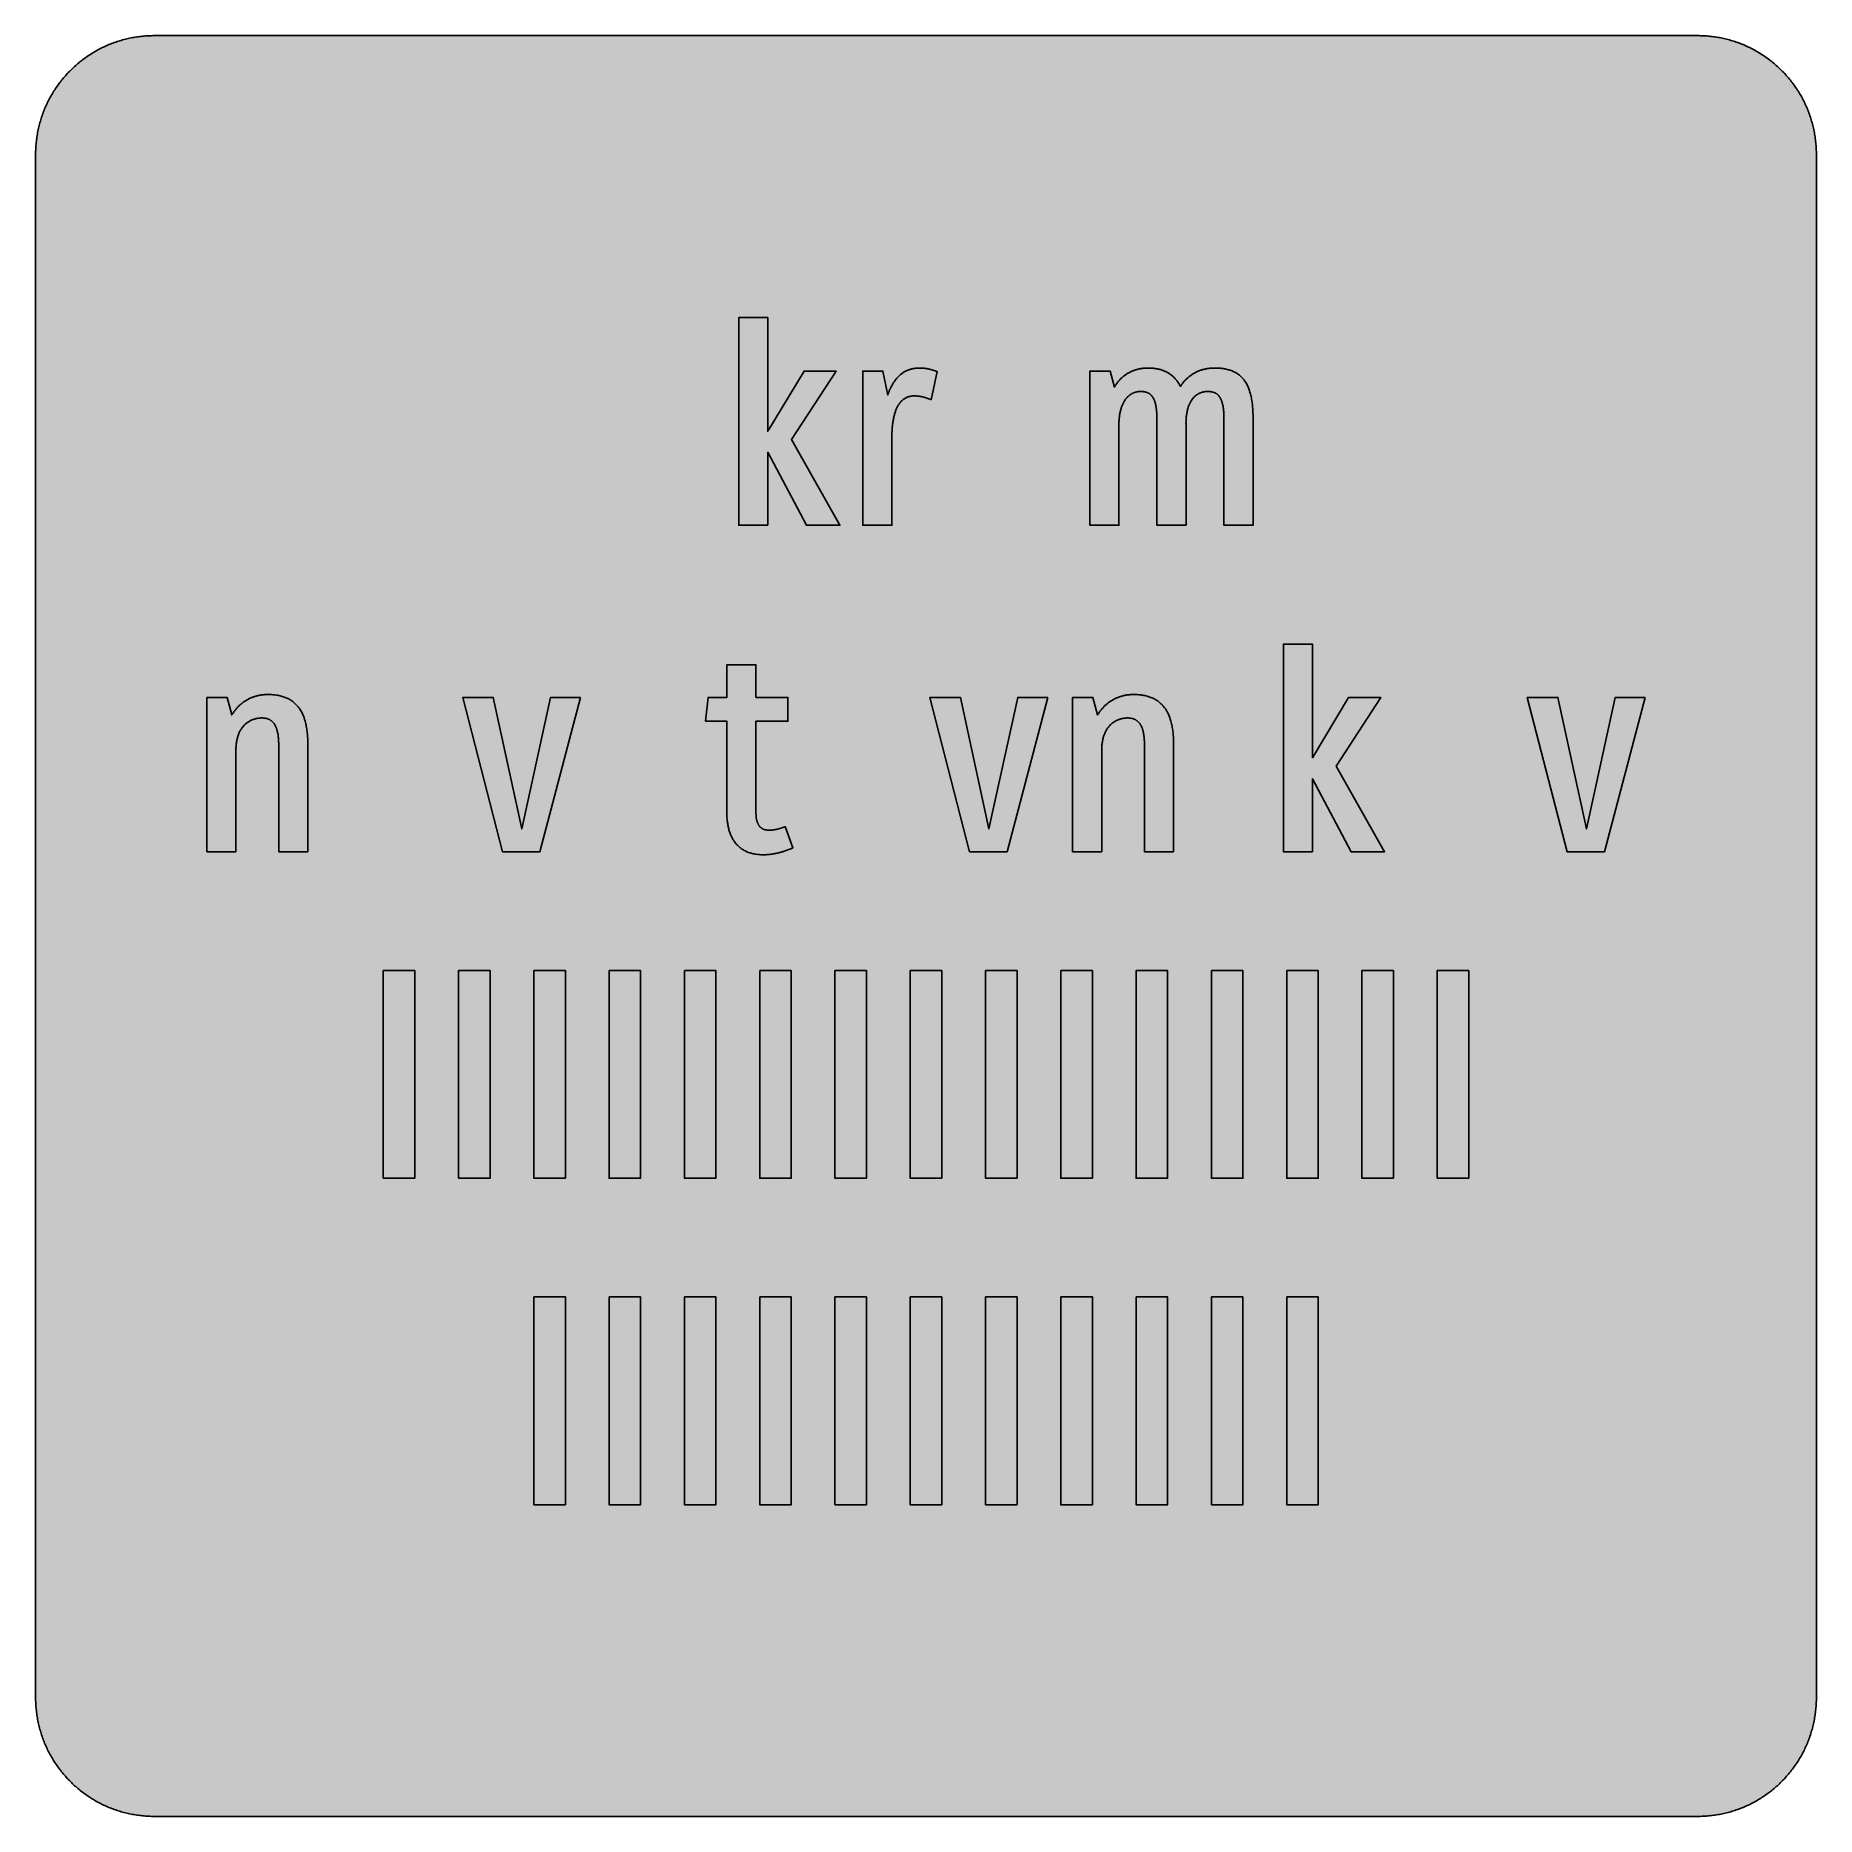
# Model space of a CAD drawing. Header units: millimetres. Extents: x 0 to 212, y 0 to 212.
import ezdxf

# ---------------------------------------------------------------- set-up
doc = ezdxf.new("R2010")
doc.units = ezdxf.units.MM

msp = doc.modelspace()

# ---------------------------------------------------------------- hatches: boundary and pattern name
for color, points in [(254, [(14.1633, 0.0536), (13.9878, 0.0533), (13.8125, 0.0559), (13.6373, 0.061), (13.462, 0.0686), (13.2893, 0.0787), (13.114, 0.0914), (12.9413, 0.1041), (12.7686, 0.1219), (12.5959, 0.1397), (12.4231, 0.16), (12.2504, 0.1829), (12.0777, 0.2057), (11.9075, 0.2337), (11.7373, 0.2616), (11.5672, 0.2921), (11.397, 0.3251), (11.2268, 0.3607), (11.0592, 0.3988), (10.8915, 0.4369), (10.7239, 0.4775), (10.5562, 0.5207), (10.3886, 0.5664), (10.2235, 0.6121), (10.0584, 0.6629), (9.8933, 0.7137), (9.7307, 0.7671), (9.5682, 0.8204), (9.4056, 0.8788), (9.2431, 0.9373), (9.083, 0.9982), (8.923, 1.0617), (8.763, 1.1252), (8.6055, 1.1938), (8.4455, 1.2624), (8.2906, 1.331), (8.1331, 1.4046), (7.9781, 1.4783), (7.8232, 1.5545), (7.6708, 1.6332), (7.5184, 1.7145), (7.366, 1.7958), (7.2161, 1.8796), (7.0663, 1.966), (6.919, 2.0523), (6.7716, 2.1438), (6.6243, 2.2352), (6.4795, 2.3266), (6.3348, 2.4232), (6.19, 2.5197), (6.0477, 2.6187), (5.908, 2.7178), (5.7683, 2.8194), (5.6286, 2.9235), (5.4915, 3.0302), (5.3543, 3.1369), (5.2197, 3.2461), (5.0851, 3.3579), (4.953, 3.4722), (4.8209, 3.5865), (4.6914, 3.7033), (4.5644, 3.8202), (4.4348, 3.9395), (4.3104, 4.0615), (4.1859, 4.1859), (4.0615, 4.3104), (3.9395, 4.4348), (3.8202, 4.5618), (3.7033, 4.6914), (3.5865, 4.8209), (3.4722, 4.953), (3.3579, 5.0851), (3.2487, 5.2197), (3.1369, 5.3543), (3.0302, 5.4915), (2.9235, 5.6286), (2.8194, 5.7683), (2.7178, 5.908), (2.6187, 6.0477), (2.5197, 6.19), (2.4232, 6.3348), (2.3266, 6.477), (2.2352, 6.6243), (2.1438, 6.7691), (2.0523, 6.9164), (1.966, 7.0663), (1.8796, 7.2161), (1.7958, 7.366), (1.7145, 7.5184), (1.6332, 7.6708), (1.5545, 7.8232), (1.4783, 7.9781), (1.4046, 8.1331), (1.331, 8.2906), (1.2598, 8.4455), (1.1913, 8.603), (1.1252, 8.763), (1.0592, 8.923), (0.9982, 9.083), (0.9373, 9.2431), (0.8763, 9.4056), (0.8204, 9.5682), (0.7645, 9.7307), (0.7112, 9.8933), (0.6604, 10.0584), (0.6121, 10.2235), (0.5639, 10.3911), (0.5207, 10.5562), (0.4775, 10.7239), (0.4343, 10.8915), (0.3962, 11.0592), (0.3607, 11.2268), (0.3251, 11.397), (0.2921, 11.5672), (0.2616, 11.7373), (0.2311, 11.9075), (0.2057, 12.0802), (0.1803, 12.2504), (0.1575, 12.4231), (0.1372, 12.5959), (0.1194, 12.7686), (0.1041, 12.9413), (0.0889, 13.1166), (0.0787, 13.2893), (0.0686, 13.4645), (0.061, 13.6373), (0.0559, 13.8125), (0.0508, 13.9878), (0.0508, 14.163), (0.0522, 197.6092), (0.0508, 197.7822), (0.0559, 197.9574), (0.061, 198.1327), (0.0686, 198.308), (0.0787, 198.4807), (0.0889, 198.6559), (0.1041, 198.8287), (0.1194, 199.0014), (0.1372, 199.1741), (0.1575, 199.3468), (0.1803, 199.5195), (0.2057, 199.6923), (0.2311, 199.8624), (0.2616, 200.0326), (0.2921, 200.2028), (0.3251, 200.373), (0.3607, 200.5432), (0.3962, 200.7108), (0.4343, 200.8784), (0.4775, 201.0461), (0.5207, 201.2137), (0.5639, 201.3814), (0.6121, 201.5465), (0.6604, 201.7116), (0.7112, 201.8767), (0.7645, 202.0392), (0.8204, 202.2018), (0.8763, 202.3643), (0.9373, 202.5269), (0.9982, 202.6869), (1.0592, 202.8469), (1.1252, 203.007), (1.1913, 203.1644), (1.2598, 203.3245), (1.331, 203.4794), (1.4046, 203.6369), (1.4783, 203.7918), (1.5545, 203.9468), (1.6332, 204.0992), (1.7145, 204.2516), (1.7958, 204.404), (1.8796, 204.5538), (1.966, 204.7037), (2.0523, 204.851), (2.1438, 204.9983), (2.2352, 205.1456), (2.3266, 205.2904), (2.4232, 205.4352), (2.5197, 205.58), (2.6187, 205.7222), (2.7178, 205.8619), (2.8194, 206.0016), (2.9235, 206.1413), (3.0302, 206.2785), (3.1369, 206.4156), (3.2487, 206.5503), (3.3579, 206.6849), (3.4722, 206.817), (3.5865, 206.949), (3.7033, 207.0786), (3.8202, 207.2056), (3.9395, 207.3351), (4.0615, 207.4596), (4.1859, 207.584), (4.3104, 207.7085), (4.4348, 207.8304), (4.5644, 207.9498), (4.6914, 208.0666), (4.8209, 208.1835), (4.953, 208.2978), (5.0851, 208.4121), (5.2197, 208.5213), (5.3543, 208.6331), (5.4915, 208.7397), (5.6286, 208.8464), (5.7683, 208.9506), (5.908, 209.0522), (6.0477, 209.1512), (6.19, 209.2503), (6.3348, 209.3468), (6.4795, 209.4433), (6.6243, 209.5348), (6.7716, 209.6262), (6.919, 209.7176), (7.0663, 209.804), (7.2161, 209.8904), (7.366, 209.9742), (7.5184, 210.0555), (7.6708, 210.1367), (7.8232, 210.2155), (7.9781, 210.2917), (8.1331, 210.3653), (8.2906, 210.439), (8.4455, 210.5101), (8.6055, 210.5787), (8.763, 210.6447), (8.923, 210.7108), (9.083, 210.7717), (9.2431, 210.8327), (9.4056, 210.8937), (9.5682, 210.9495), (9.7307, 211.0054), (9.8933, 211.0588), (10.0584, 211.1096), (10.2235, 211.1578), (10.3886, 211.2061), (10.5562, 211.2493), (10.7239, 211.2924), (10.8915, 211.3356), (11.0592, 211.3737), (11.2268, 211.4093), (11.397, 211.4448), (11.5672, 211.4779), (11.7373, 211.5083), (11.9075, 211.5388), (12.0777, 211.5642), (12.2504, 211.5896), (12.4231, 211.6125), (12.5959, 211.6328), (12.7686, 211.6506), (12.9413, 211.6658), (13.114, 211.6811), (13.2893, 211.6912), (13.462, 211.7014), (13.6373, 211.709), (13.8125, 211.7141), (13.9878, 211.7192), (14.163, 211.7192), (197.6078, 211.7203), (197.7822, 211.7192), (197.9574, 211.7141), (198.1327, 211.709), (198.3054, 211.7014), (198.4807, 211.6912), (198.6534, 211.6811), (198.8287, 211.6658), (199.0014, 211.6506), (199.1741, 211.6328), (199.3468, 211.6125), (199.5195, 211.5896), (199.6897, 211.5642), (199.8624, 211.5388), (200.0326, 211.5083), (200.2028, 211.4779), (200.373, 211.4448), (200.5432, 211.4093), (200.7108, 211.3737), (200.8784, 211.3356), (201.0461, 211.2924), (201.2137, 211.2493), (201.3788, 211.2061), (201.5465, 211.1578), (201.7116, 211.1096), (201.8767, 211.0588), (202.0392, 211.0054), (202.2018, 210.9495), (202.3643, 210.8937), (202.5269, 210.8327), (202.6869, 210.7717), (202.8469, 210.7108), (203.007, 210.6447), (203.167, 210.5787), (203.3245, 210.5101), (203.4794, 210.439), (203.6369, 210.3653), (203.7918, 210.2917), (203.9468, 210.2155), (204.0992, 210.1367), (204.2516, 210.0555), (204.404, 209.9742), (204.5538, 209.8904), (204.7037, 209.804), (204.8535, 209.7176), (205.0009, 209.6262), (205.1456, 209.5348), (205.293, 209.4433), (205.4352, 209.3468), (205.58, 209.2503), (205.7222, 209.1512), (205.8619, 209.0522), (206.0016, 208.9506), (206.1413, 208.8464), (206.2785, 208.7397), (206.4156, 208.6331), (206.5503, 208.5213), (206.6849, 208.4121), (206.817, 208.2978), (206.949, 208.1835), (207.0786, 208.0666), (207.2081, 207.9498), (207.3351, 207.8304), (207.4596, 207.7085), (207.584, 207.584), (207.7085, 207.4596), (207.8304, 207.3351), (207.9498, 207.2056), (208.0666, 207.0786), (208.1835, 206.949), (208.2978, 206.817), (208.4121, 206.6849), (208.5238, 206.5503), (208.6331, 206.4156), (208.7397, 206.2785), (208.8464, 206.1413), (208.9506, 206.0016), (209.0522, 205.8619), (209.1512, 205.7222), (209.2503, 205.58), (209.3468, 205.4352), (209.4433, 205.2904), (209.5348, 205.1456), (209.6262, 204.9983), (209.7176, 204.851), (209.804, 204.7037), (209.8904, 204.5538), (209.9742, 204.404), (210.0555, 204.2516), (210.1367, 204.0992), (210.2155, 203.9468), (210.2917, 203.7918), (210.3653, 203.6369), (210.439, 203.4794), (210.5076, 203.3245), (210.5762, 203.1644), (210.6447, 203.007), (210.7082, 202.8469), (210.7717, 202.6869), (210.8327, 202.5269), (210.8911, 202.3643), (210.9495, 202.2018), (211.0029, 202.0392), (211.0562, 201.8767), (211.107, 201.7116), (211.1578, 201.5465), (211.2035, 201.3814), (211.2493, 201.2137), (211.2924, 201.0461), (211.3331, 200.8784), (211.3712, 200.7108), (211.4093, 200.5432), (211.4448, 200.373), (211.4779, 200.2028), (211.5083, 200.0326), (211.5363, 199.8624), (211.5642, 199.6923), (211.5871, 199.5195), (211.6099, 199.3468), (211.6303, 199.1741), (211.648, 199.0014), (211.6658, 198.8287), (211.6785, 198.6559), (211.6912, 198.4807), (211.7014, 198.308), (211.709, 198.1327), (211.7141, 197.9574), (211.7166, 197.7822), (211.7166, 197.6069), (211.7189, 14.1647), (211.7166, 13.9878), (211.7141, 13.8125), (211.709, 13.6373), (211.7014, 13.4645), (211.6912, 13.2893), (211.6785, 13.1166), (211.6658, 12.9413), (211.648, 12.7686), (211.6303, 12.5959), (211.6099, 12.4231), (211.5871, 12.2504), (211.5642, 12.0802), (211.5363, 11.9075), (211.5083, 11.7373), (211.4779, 11.5672), (211.4448, 11.397), (211.4093, 11.2268), (211.3712, 11.0592), (211.3331, 10.8915), (211.2924, 10.7239), (211.2493, 10.5562), (211.2035, 10.3911), (211.1578, 10.2235), (211.107, 10.0584), (211.0562, 9.8933), (211.0029, 9.7307), (210.9495, 9.5682), (210.8911, 9.4056), (210.8327, 9.2431), (210.7717, 9.083), (210.7082, 8.923), (210.6447, 8.763), (210.5762, 8.603), (210.5076, 8.4455), (210.439, 8.2906), (210.3653, 8.1331), (210.2917, 7.9781), (210.2155, 7.8232), (210.1367, 7.6708), (210.0555, 7.5184), (209.9742, 7.366), (209.8904, 7.2161), (209.804, 7.0663), (209.7176, 6.9164), (209.6262, 6.7691), (209.5348, 6.6243), (209.4433, 6.477), (209.3468, 6.3348), (209.2503, 6.19), (209.1512, 6.0477), (209.0522, 5.908), (208.9506, 5.7683), (208.8464, 5.6286), (208.7397, 5.4915), (208.6331, 5.3543), (208.5238, 5.2197), (208.4121, 5.0851), (208.2978, 4.953), (208.1835, 4.8209), (208.0666, 4.6914), (207.9498, 4.5618), (207.8304, 4.4348), (207.7085, 4.3104), (207.584, 4.1859), (207.4596, 4.0615), (207.3351, 3.9395), (207.2081, 3.8202), (207.0786, 3.7033), (206.949, 3.5865), (206.817, 3.4722), (206.6849, 3.3579), (206.5503, 3.2461), (206.4156, 3.1369), (206.2785, 3.0302), (206.1413, 2.9235), (206.0016, 2.8194), (205.8619, 2.7178), (205.7222, 2.6187), (205.58, 2.5197), (205.4352, 2.4232), (205.293, 2.3266), (205.1456, 2.2352), (205.0009, 2.1438), (204.8535, 2.0523), (204.7037, 1.966), (204.5538, 1.8796), (204.404, 1.7958), (204.2516, 1.7145), (204.0992, 1.6332), (203.9468, 1.5545), (203.7918, 1.4783), (203.6369, 1.4046), (203.4794, 1.331), (203.3245, 1.2624), (203.167, 1.1938), (203.007, 1.1252), (202.8469, 1.0617), (202.6869, 0.9982), (202.5269, 0.9373), (202.3643, 0.8788), (202.2018, 0.8204), (202.0392, 0.7671), (201.8767, 0.7137), (201.7116, 0.6629), (201.5465, 0.6121), (201.3788, 0.5664), (201.2137, 0.5207), (201.0461, 0.4775), (200.8784, 0.4369), (200.7108, 0.3988), (200.5432, 0.3607), (200.373, 0.3251), (200.2028, 0.2921), (200.0326, 0.2616), (199.8624, 0.2337), (199.6897, 0.2057), (199.5195, 0.1829), (199.3468, 0.16), (199.1741, 0.1397), (199.0014, 0.1219), (198.8287, 0.1041), (198.6534, 0.0914), (198.4807, 0.0787), (198.3054, 0.0686), (198.1327, 0.061), (197.9574, 0.0559), (197.7822, 0.0533), (197.6069, 0.0533)]), (59, [(87.0839, 153.512), (87.0839, 162.1892), (91.67, 153.512), (95.655, 153.512), (89.9061, 163.7065), (95.1978, 171.855), (91.3874, 171.855), (87.0839, 164.6947), (87.0839, 178.205), (83.6263, 178.205), (83.6263, 153.512)]), (59, [(104.4744, 168.892), (104.4981, 168.8897), (104.5235, 168.8897), (104.5489, 168.8897), (104.5743, 168.8897), (104.5997, 168.8897), (104.6251, 168.8897), (104.6505, 168.8871), (104.6759, 168.8871), (104.7039, 168.8871), (104.7293, 168.8846), (104.7572, 168.8821), (104.7826, 168.8821), (104.8106, 168.8795), (104.836, 168.877), (104.8639, 168.877), (104.8918, 168.8744), (104.9198, 168.8719), (104.9477, 168.8694), (104.9757, 168.8668), (105.0036, 168.8617), (105.0315, 168.8592), (105.062, 168.8567), (105.09, 168.8516), (105.1179, 168.849), (105.1484, 168.844), (105.1789, 168.8389), (105.2068, 168.8338), (105.2373, 168.8287), (105.2678, 168.8236), (105.2982, 168.8186), (105.3287, 168.8135), (105.3592, 168.8059), (105.3922, 168.8008), (105.4227, 168.7932), (105.4532, 168.7881), (105.4862, 168.7805), (105.5167, 168.7728), (105.5497, 168.7652), (105.5827, 168.7551), (105.6157, 168.7474), (105.6488, 168.7398), (105.6818, 168.7297), (105.7148, 168.7195), (105.7504, 168.7093), (105.7834, 168.6992), (105.8189, 168.689), (105.852, 168.6789), (105.8875, 168.6687), (105.9231, 168.656), (105.9586, 168.6433), (105.9942, 168.6306), (106.0298, 168.6179), (106.0653, 168.6052), (106.1034, 168.5925), (106.139, 168.5773), (106.1771, 168.562), (106.2152, 168.5493), (106.2533, 168.5341), (106.2914, 168.5163), (106.3295, 168.5011), (106.3676, 168.4833), (106.4057, 168.468), (106.4463, 168.4503), (106.4844, 168.4325), (107.2265, 171.7844), (107.1931, 171.7954), (107.1601, 171.8056), (107.127, 171.8183), (107.094, 171.8285), (107.0635, 171.8386), (107.0305, 171.8513), (107, 171.8615), (106.967, 171.8716), (106.9365, 171.8818), (106.9061, 171.8945), (106.873, 171.9047), (106.8426, 171.9148), (106.8121, 171.925), (106.7816, 171.9351), (106.7511, 171.9428), (106.7206, 171.9529), (106.6902, 171.9631), (106.6597, 171.9732), (106.6292, 171.9809), (106.5987, 171.991), (106.5682, 171.9986), (106.5378, 172.0088), (106.5073, 172.0164), (106.4768, 172.0266), (106.4463, 172.0342), (106.4158, 172.0418), (106.3854, 172.0494), (106.3523, 172.0571), (106.3219, 172.0647), (106.2914, 172.0723), (106.2609, 172.0799), (106.2279, 172.0875), (106.1974, 172.0952), (106.1644, 172.1002), (106.1339, 172.1079), (106.1009, 172.1129), (106.0704, 172.1206), (106.0374, 172.1256), (106.0044, 172.1333), (105.9713, 172.1383), (105.9383, 172.1434), (105.9053, 172.1485), (105.8723, 172.1536), (105.8367, 172.1587), (105.8037, 172.1637), (105.7681, 172.1663), (105.7326, 172.1714), (105.697, 172.1739), (105.6615, 172.179), (105.6259, 172.1815), (105.5903, 172.1866), (105.5522, 172.1891), (105.5141, 172.1917), (105.4786, 172.1942), (105.4405, 172.1968), (105.3998, 172.1993), (105.3617, 172.1993), (105.3211, 172.2018), (105.283, 172.2044), (105.2424, 172.2044), (105.2017, 172.2044), (105.1585, 172.2069), (105.1179, 172.2069), (105.0747, 172.2069), (104.9807, 172.2044), (104.8893, 172.2018), (104.7979, 172.1968), (104.7064, 172.1891), (104.6201, 172.1815), (104.5312, 172.1714), (104.4473, 172.1561), (104.361, 172.1434), (104.2797, 172.1256), (104.1959, 172.1079), (104.1171, 172.0875), (104.0359, 172.0647), (103.9571, 172.0393), (103.8809, 172.0139), (103.8047, 171.9885), (103.7311, 171.958), (103.6574, 171.9275), (103.5837, 171.8945), (103.5126, 171.8615), (103.444, 171.8234), (103.3755, 171.7878), (103.3069, 171.7472), (103.2408, 171.7065), (103.1748, 171.6659), (103.1088, 171.6227), (103.0453, 171.577), (102.9843, 171.5313), (102.9233, 171.483), (102.8624, 171.4322), (102.804, 171.3814), (102.7455, 171.3306), (102.6871, 171.2773), (102.6312, 171.2214), (102.5754, 171.1655), (102.522, 171.1096), (102.4687, 171.0487), (102.4179, 170.9903), (102.3671, 170.9293), (102.3163, 170.8658), (102.2655, 170.8023), (102.2172, 170.7388), (102.169, 170.6728), (102.1232, 170.6067), (102.0775, 170.5381), (102.0318, 170.4696), (101.9886, 170.401), (101.9454, 170.3299), (101.9048, 170.2587), (101.8616, 170.1851), (101.821, 170.1114), (101.7829, 170.0378), (101.7422, 169.9616), (101.7041, 169.8854), (101.666, 169.8092), (101.6305, 169.7304), (101.5949, 169.6517), (101.5594, 169.5729), (101.5263, 169.4917), (101.4908, 169.4104), (101.4578, 169.3291), (101.4273, 169.2478), (101.3943, 169.164), (101.3638, 169.0802), (101.3333, 168.9964), (100.7703, 171.855), (98.3728, 171.855), (98.3728, 153.512), (101.8286, 153.512), (101.8286, 163.8829), (101.8286, 164.0154), (101.8286, 164.15), (101.8311, 164.2821), (101.8362, 164.4142), (101.8413, 164.5437), (101.8464, 164.6733), (101.854, 164.8003), (101.8616, 164.9273), (101.8718, 165.0517), (101.8819, 165.1762), (101.8921, 165.2981), (101.9048, 165.4175), (101.92, 165.5369), (101.9353, 165.6537), (101.9505, 165.7706), (101.9683, 165.8849), (101.9861, 165.9966), (102.0064, 166.1084), (102.0267, 166.2176), (102.0496, 166.3243), (102.075, 166.431), (102.0978, 166.5351), (102.1258, 166.6367), (102.1537, 166.7383), (102.1817, 166.8374), (102.2121, 166.9339), (102.2426, 167.0279), (102.2756, 167.1193), (102.3112, 167.2107), (102.3468, 167.2996), (102.3849, 167.386), (102.423, 167.4698), (102.4636, 167.5536), (102.5042, 167.6324), (102.5474, 167.7111), (102.5906, 167.7873), (102.6363, 167.861), (102.6846, 167.9321), (102.7328, 168.0007), (102.7836, 168.0693), (102.8344, 168.1328), (102.8878, 168.1937), (102.9437, 168.2547), (102.9995, 168.3106), (103.058, 168.3664), (103.1164, 168.4172), (103.1773, 168.468), (103.2408, 168.5138), (103.3043, 168.5595), (103.3704, 168.6001), (103.439, 168.6408), (103.5075, 168.6763), (103.5787, 168.7093), (103.6523, 168.7398), (103.726, 168.7678), (103.8022, 168.7932), (103.8809, 168.816), (103.9597, 168.8363), (104.0409, 168.8516), (104.1248, 168.8668), (104.2086, 168.877), (104.2949, 168.8846), (104.3838, 168.8897), (104.4727, 168.8897)]), (59, [(136.7896, 153.512), (136.7896, 165.6108), (136.7892, 165.7502), (136.7917, 165.8874), (136.7968, 166.022), (136.8044, 166.1516), (136.8146, 166.2811), (136.8247, 166.4056), (136.84, 166.5249), (136.8552, 166.6443), (136.8704, 166.7586), (136.8908, 166.8729), (136.9111, 166.9821), (136.9314, 167.0888), (136.9568, 167.1904), (136.9822, 167.292), (137.0076, 167.3911), (137.0355, 167.4851), (137.066, 167.5765), (137.0965, 167.6679), (137.1295, 167.7543), (137.1651, 167.8381), (137.2006, 167.9194), (137.2362, 167.9981), (137.2743, 168.0743), (137.3124, 168.148), (137.353, 168.2191), (137.3937, 168.2902), (137.4369, 168.3563), (137.48, 168.4198), (137.5232, 168.4807), (137.5689, 168.5417), (137.6147, 168.5976), (137.6604, 168.6535), (137.7086, 168.7043), (137.7569, 168.7551), (137.8052, 168.8033), (137.856, 168.849), (137.9068, 168.8948), (137.9576, 168.9354), (138.0084, 168.976), (138.0592, 169.0141), (138.1125, 169.0497), (138.1633, 169.0853), (138.2166, 169.1157), (138.27, 169.1462), (138.3233, 169.1767), (138.3767, 169.2021), (138.43, 169.2275), (138.4859, 169.2504), (138.5392, 169.2732), (138.5926, 169.2935), (138.6459, 169.3113), (138.7018, 169.3291), (138.7551, 169.3443), (138.8085, 169.357), (138.8618, 169.3697), (138.9151, 169.3799), (138.9685, 169.3901), (139.0218, 169.3977), (139.0726, 169.4053), (139.126, 169.4104), (139.1768, 169.4155), (139.2276, 169.418), (139.2784, 169.4205), (139.3292, 169.4205), (139.3876, 169.4205), (139.4485, 169.418), (139.507, 169.4155), (139.5654, 169.4129), (139.6213, 169.4078), (139.6771, 169.4002), (139.733, 169.3951), (139.7864, 169.385), (139.8397, 169.3774), (139.893, 169.3647), (139.9438, 169.3545), (139.9946, 169.3418), (140.0454, 169.3266), (140.0937, 169.3113), (140.1394, 169.2935), (140.1877, 169.2732), (140.2334, 169.2529), (140.2766, 169.2326), (140.3223, 169.2097), (140.3655, 169.1843), (140.4061, 169.1564), (140.4468, 169.1284), (140.4874, 169.1005), (140.5255, 169.0675), (140.5636, 169.0345), (140.6017, 169.0014), (140.6373, 168.9633), (140.6728, 168.9252), (140.7084, 168.8871), (140.7414, 168.844), (140.7744, 168.8008), (140.8049, 168.7551), (140.8354, 168.7068), (140.8659, 168.656), (140.8938, 168.6052), (140.9217, 168.5519), (140.9471, 168.496), (140.9725, 168.4376), (140.9979, 168.3791), (141.0208, 168.3156), (141.0437, 168.2521), (141.0665, 168.1861), (141.0868, 168.1175), (141.1072, 168.0464), (141.1275, 167.9727), (141.1453, 167.8965), (141.1605, 167.8178), (141.1783, 167.7391), (141.1935, 167.6552), (141.2062, 167.5714), (141.2189, 167.4825), (141.2316, 167.3936), (141.2443, 167.2996), (141.2545, 167.2057), (141.2621, 167.1066), (141.2723, 167.0075), (141.2799, 166.9034), (141.285, 166.7967), (141.29, 166.69), (141.2951, 166.5783), (141.2977, 166.464), (141.3002, 166.3471), (141.3027, 166.2278), (141.3027, 166.1033), (141.3041, 153.512), (144.7617, 153.512), (144.7617, 166.2822), (144.7597, 166.4716), (144.7571, 166.6621), (144.7521, 166.845), (144.7444, 167.0279), (144.7368, 167.2057), (144.7241, 167.3809), (144.7114, 167.5511), (144.6962, 167.7213), (144.6784, 167.8864), (144.6606, 168.0464), (144.6378, 168.2064), (144.6149, 168.3614), (144.5895, 168.5112), (144.5616, 168.6611), (144.5336, 168.8059), (144.5006, 168.9481), (144.4676, 169.0878), (144.4295, 169.2224), (144.3914, 169.3545), (144.3507, 169.484), (144.3076, 169.611), (144.2644, 169.733), (144.2161, 169.8523), (144.1679, 169.9692), (144.1145, 170.0835), (144.0612, 170.1927), (144.0053, 170.3019), (143.9469, 170.4061), (143.8859, 170.5051), (143.8224, 170.6042), (143.7564, 170.6982), (143.6878, 170.7921), (143.6192, 170.881), (143.5456, 170.9674), (143.4719, 171.0487), (143.3932, 171.13), (143.3144, 171.2062), (143.2306, 171.2798), (143.1468, 171.3509), (143.0604, 171.4195), (142.9715, 171.4856), (142.8775, 171.5465), (142.7836, 171.6075), (142.687, 171.6634), (142.588, 171.7167), (142.4864, 171.7675), (142.3822, 171.8158), (142.2756, 171.8615), (142.1663, 171.9021), (142.0546, 171.9428), (141.9377, 171.9783), (141.8209, 172.0139), (141.7015, 172.0444), (141.5796, 172.0723), (141.4551, 172.0977), (141.3281, 172.1206), (141.1961, 172.1409), (141.064, 172.1587), (140.9294, 172.1739), (140.7897, 172.1841), (140.65, 172.1942), (140.5052, 172.2018), (140.3579, 172.2044), (140.2105, 172.2069), (140.1318, 172.2069), (140.0556, 172.2044), (139.9794, 172.2018), (139.9007, 172.1993), (139.8245, 172.1942), (139.7483, 172.1891), (139.6746, 172.1815), (139.5984, 172.1739), (139.5247, 172.1663), (139.4485, 172.1561), (139.3749, 172.146), (139.3012, 172.1358), (139.2276, 172.1231), (139.1539, 172.1079), (139.0828, 172.0926), (139.0091, 172.0774), (138.938, 172.0621), (138.8669, 172.0444), (138.7958, 172.024), (138.7246, 172.0037), (138.6561, 171.9834), (138.5849, 171.9605), (138.5164, 171.9377), (138.4478, 171.9148), (138.3792, 171.8894), (138.3106, 171.864), (138.242, 171.8361), (138.176, 171.8081), (138.11, 171.7777), (138.0439, 171.7472), (137.9779, 171.7142), (137.9118, 171.6811), (137.8483, 171.6481), (137.7848, 171.6126), (137.7213, 171.577), (137.6578, 171.5389), (137.5943, 171.5008), (137.5334, 171.4602), (137.4699, 171.4195), (137.4089, 171.3789), (137.348, 171.3357), (137.2895, 171.29), (137.2286, 171.2443), (137.1702, 171.1985), (137.1117, 171.1503), (137.0559, 171.102), (136.9974, 171.0512), (136.9416, 171.0004), (136.8857, 170.9496), (136.8298, 170.8963), (136.7739, 170.8404), (136.7206, 170.7845), (136.6672, 170.7286), (136.6139, 170.6702), (136.5606, 170.6093), (136.5098, 170.5483), (136.459, 170.4873), (136.4082, 170.4238), (136.3574, 170.3603), (136.3091, 170.2943), (136.2608, 170.2283), (136.2126, 170.1597), (136.1643, 170.0886), (136.1186, 170.02), (136.083, 170.0886), (136.0475, 170.1571), (136.0119, 170.2232), (135.9738, 170.2892), (135.9357, 170.3527), (135.8951, 170.4162), (135.857, 170.4772), (135.8163, 170.5381), (135.7732, 170.5991), (135.7325, 170.6575), (135.6893, 170.7159), (135.6462, 170.7718), (135.6004, 170.8277), (135.5547, 170.881), (135.509, 170.9344), (135.4633, 170.9877), (135.415, 171.0385), (135.3668, 171.0868), (135.3185, 171.135), (135.2677, 171.1833), (135.2169, 171.229), (135.1661, 171.2747), (135.1128, 171.3205), (135.0594, 171.3636), (135.0061, 171.4043), (134.9502, 171.4449), (134.8943, 171.4856), (134.8384, 171.5237), (134.7826, 171.5618), (134.7241, 171.5999), (134.6657, 171.6354), (134.6048, 171.6684), (134.5438, 171.7015), (134.4828, 171.7345), (134.4219, 171.765), (134.3584, 171.7954), (134.2949, 171.8259), (134.2314, 171.8539), (134.1653, 171.8793), (134.0993, 171.9047), (134.0333, 171.9301), (133.9647, 171.9529), (133.8961, 171.9758), (133.8275, 171.9986), (133.7589, 172.019), (133.6878, 172.0367), (133.6142, 172.0571), (133.543, 172.0723), (133.4694, 172.0901), (133.3957, 172.1053), (133.3195, 172.118), (133.2459, 172.1307), (133.1671, 172.1434), (133.0909, 172.1536), (133.0122, 172.1637), (132.9334, 172.1739), (132.8547, 172.1815), (132.7734, 172.1866), (132.6921, 172.1942), (132.6109, 172.1993), (132.527, 172.2018), (132.4432, 172.2044), (132.3569, 172.2069), (132.273, 172.2069), (132.1994, 172.2069), (132.1283, 172.2044), (132.0546, 172.2018), (131.9835, 172.1993), (131.9098, 172.1942), (131.8387, 172.1891), (131.7676, 172.1841), (131.6939, 172.1764), (131.6228, 172.1688), (131.5517, 172.1587), (131.4806, 172.1485), (131.4094, 172.1383), (131.3383, 172.1256), (131.2697, 172.1129), (131.1986, 172.0977), (131.13, 172.0825), (131.0589, 172.0647), (130.9903, 172.0469), (130.9218, 172.0291), (130.8532, 172.0088), (130.7846, 171.9885), (130.716, 171.9682), (130.6474, 171.9453), (130.5814, 171.9199), (130.5128, 171.8945), (130.4468, 171.8691), (130.3807, 171.8412), (130.3147, 171.8132), (130.2487, 171.7827), (130.1852, 171.7523), (130.1191, 171.7192), (130.0556, 171.6862), (129.9921, 171.6532), (129.9286, 171.6176), (129.8651, 171.5795), (129.8016, 171.5414), (129.7407, 171.5033), (129.6797, 171.4627), (129.6187, 171.4195), (129.5578, 171.3763), (129.4968, 171.3332), (129.4384, 171.2874), (129.38, 171.2392), (129.3216, 171.1909), (129.2631, 171.1427), (129.2047, 171.0919), (129.1488, 171.0411), (129.093, 170.9877), (129.0371, 170.9318), (128.9837, 170.876), (128.9279, 170.8201), (128.8745, 170.7591), (128.8212, 170.7007), (128.7704, 170.6397), (128.717, 170.5762), (128.6662, 170.5127), (128.618, 170.4467), (128.5672, 170.3807), (128.5189, 170.3121), (128.4707, 170.241), (128.4224, 170.1698), (128.3767, 170.0987), (128.331, 170.0251), (128.2852, 169.9489), (127.7578, 171.855), (125.3603, 171.855), (125.3603, 153.512), (128.8161, 153.512), (128.8161, 165.4002), (128.8161, 165.547), (128.8186, 165.6918), (128.8237, 165.8341), (128.8313, 165.9738), (128.8415, 166.1084), (128.8542, 166.2405), (128.8669, 166.3675), (128.8821, 166.4919), (128.8999, 166.6138), (128.9177, 166.7332), (128.938, 166.8501), (128.9609, 166.9618), (128.9863, 167.071), (129.0117, 167.1777), (129.0396, 167.2819), (129.0676, 167.3809), (129.098, 167.4774), (129.1311, 167.574), (129.1641, 167.6654), (129.1971, 167.7543), (129.2327, 167.8407), (129.2708, 167.9219), (129.3089, 168.0032), (129.3495, 168.082), (129.3901, 168.1556), (129.4308, 168.2293), (129.474, 168.3004), (129.5171, 168.3664), (129.5629, 168.4325), (129.6086, 168.496), (129.6543, 168.5544), (129.7026, 168.6128), (129.7483, 168.6687), (129.7991, 168.722), (129.8473, 168.7728), (129.8981, 168.8211), (129.9489, 168.8668), (129.9997, 168.9125), (130.0505, 168.9532), (130.1013, 168.9938), (130.1547, 169.0319), (130.208, 169.0675), (130.2588, 169.1005), (130.3122, 169.1335), (130.3655, 169.164), (130.4188, 169.1919), (130.4722, 169.2173), (130.5281, 169.2427), (130.5814, 169.2656), (130.6347, 169.2859), (130.6881, 169.3062), (130.7414, 169.324), (130.7948, 169.3393), (130.8481, 169.3545), (130.9014, 169.3672), (130.9522, 169.3799), (131.0056, 169.3875), (131.0564, 169.3977), (131.1072, 169.4053), (131.158, 169.4104), (131.2088, 169.4155), (131.2596, 169.418), (131.3078, 169.4205), (131.3561, 169.4205), (131.4171, 169.4205), (131.4755, 169.418), (131.5364, 169.4155), (131.5923, 169.4129), (131.6507, 169.4078), (131.7066, 169.4002), (131.7625, 169.3951), (131.8158, 169.385), (131.8692, 169.3774), (131.9225, 169.3647), (131.9733, 169.3545), (132.0241, 169.3418), (132.0724, 169.3266), (132.1206, 169.3113), (132.1689, 169.2935), (132.2146, 169.2732), (132.2603, 169.2529), (132.3061, 169.2326), (132.3492, 169.2097), (132.3924, 169.1843), (132.4356, 169.1564), (132.4762, 169.1284), (132.5143, 169.1005), (132.555, 169.0675), (132.5931, 169.0345), (132.6286, 169.0014), (132.6667, 168.9633), (132.7023, 168.9252), (132.7353, 168.8871), (132.7683, 168.844), (132.8014, 168.8008), (132.8318, 168.7551), (132.8623, 168.7068), (132.8928, 168.656), (132.9207, 168.6052), (132.9487, 168.5519), (132.9766, 168.496), (133.002, 168.4376), (133.0274, 168.3791), (133.0503, 168.3156), (133.0731, 168.2521), (133.096, 168.1861), (133.1163, 168.1175), (133.1366, 168.0464), (133.1544, 167.9727), (133.1722, 167.8965), (133.19, 167.8178), (133.2052, 167.7391), (133.2205, 167.6552), (133.2357, 167.5714), (133.2484, 167.4825), (133.2611, 167.3936), (133.2713, 167.2996), (133.2814, 167.2057), (133.2916, 167.1066), (133.2992, 167.0075), (133.3068, 166.9034), (133.3119, 166.7967), (133.3195, 166.69), (133.3221, 166.5783), (133.3271, 166.464), (133.3297, 166.3471), (133.3297, 166.2278), (133.3297, 166.1033), (133.332, 153.512)]), (59, [(151.8186, 114.7064), (151.8186, 123.3837), (156.4047, 114.7064), (160.3897, 114.7064), (154.6408, 124.901), (159.9325, 133.0494), (156.1222, 133.0494), (151.8186, 125.8891), (151.8186, 139.3994), (148.361, 139.3994), (148.361, 114.7064)]), (59, [(82.2152, 119.2925), (82.2147, 119.159), (82.2173, 119.0244), (82.2223, 118.8949), (82.23, 118.7653), (82.2376, 118.6358), (82.2477, 118.5088), (82.2604, 118.3818), (82.2757, 118.2573), (82.2935, 118.1354), (82.3112, 118.0135), (82.3316, 117.8941), (82.3544, 117.7747), (82.3798, 117.6579), (82.4052, 117.541), (82.4332, 117.4267), (82.4636, 117.315), (82.4967, 117.2032), (82.5322, 117.094), (82.5703, 116.9848), (82.6084, 116.8781), (82.6491, 116.774), (82.6922, 116.6724), (82.738, 116.5708), (82.7862, 116.4717), (82.8345, 116.3752), (82.8853, 116.2812), (82.9386, 116.1872), (82.997, 116.0958), (83.0529, 116.0069), (83.1139, 115.918), (83.1774, 115.8342), (83.2409, 115.7503), (83.3069, 115.6691), (83.378, 115.5903), (83.4492, 115.5116), (83.5228, 115.4379), (83.5965, 115.3643), (83.6752, 115.2957), (83.7565, 115.2271), (83.8378, 115.1611), (83.9216, 115.0976), (84.0105, 115.0366), (84.0994, 114.9782), (84.1908, 114.9223), (84.2848, 114.869), (84.3813, 114.8182), (84.4804, 114.7674), (84.5795, 114.7216), (84.6836, 114.6785), (84.7877, 114.6378), (84.897, 114.5997), (85.0062, 114.5642), (85.1205, 114.5311), (85.2348, 114.5007), (85.3516, 114.4727), (85.471, 114.4473), (85.5929, 114.4245), (85.7174, 114.4067), (85.8444, 114.3889), (85.9739, 114.3762), (86.106, 114.366), (86.2406, 114.3584), (86.3778, 114.3533), (86.5175, 114.3533), (86.5734, 114.3533), (86.6292, 114.3533), (86.6851, 114.3533), (86.741, 114.3559), (86.7969, 114.3584), (86.8528, 114.361), (86.9086, 114.3635), (86.9645, 114.366), (87.0204, 114.3711), (87.0763, 114.3762), (87.1322, 114.3787), (87.188, 114.3838), (87.2439, 114.3914), (87.2998, 114.3965), (87.3557, 114.4016), (87.4116, 114.4092), (87.4649, 114.4168), (87.5208, 114.4245), (87.5767, 114.4321), (87.6325, 114.4397), (87.6884, 114.4499), (87.7418, 114.46), (87.7976, 114.4676), (87.8535, 114.4778), (87.9094, 114.488), (87.9627, 114.5007), (88.0186, 114.5108), (88.0745, 114.5235), (88.1304, 114.5337), (88.1837, 114.5464), (88.2396, 114.5591), (88.2929, 114.5718), (88.3488, 114.587), (88.4047, 114.5997), (88.458, 114.6124), (88.5139, 114.6277), (88.5698, 114.6429), (88.6231, 114.6581), (88.679, 114.6734), (88.7324, 114.6886), (88.7882, 114.7064), (88.8441, 114.7216), (88.8975, 114.7394), (88.9533, 114.7547), (89.0067, 114.7724), (89.0626, 114.7902), (89.1159, 114.8105), (89.1718, 114.8283), (89.2251, 114.8461), (89.281, 114.8664), (89.3343, 114.8842), (89.3902, 114.9045), (89.4436, 114.9248), (89.4994, 114.9452), (89.5528, 114.9655), (89.6087, 114.9858), (89.662, 115.0061), (89.7179, 115.029), (89.7712, 115.0493), (89.8271, 115.0722), (89.8804, 115.095), (89.9363, 115.1179), (89.9897, 115.1382), (90.0455, 115.1611), (89.1646, 117.705), (89.1261, 117.6884), (89.088, 117.6757), (89.0499, 117.6604), (89.0143, 117.6477), (88.9787, 117.6325), (88.9432, 117.6198), (88.9076, 117.6071), (88.8721, 117.5944), (88.8365, 117.5817), (88.8009, 117.569), (88.7679, 117.5588), (88.7349, 117.5461), (88.7019, 117.536), (88.6663, 117.5233), (88.6358, 117.5131), (88.6028, 117.5029), (88.5698, 117.4928), (88.5368, 117.4826), (88.5063, 117.4725), (88.4733, 117.4648), (88.4428, 117.4547), (88.4123, 117.4471), (88.3818, 117.4369), (88.3514, 117.4293), (88.3209, 117.4217), (88.2904, 117.414), (88.2599, 117.4064), (88.2294, 117.3988), (88.2015, 117.3912), (88.171, 117.3836), (88.1431, 117.3785), (88.1126, 117.3709), (88.0847, 117.3658), (88.0567, 117.3607), (88.0262, 117.3531), (87.9983, 117.348), (87.9704, 117.3429), (87.9424, 117.3378), (87.9145, 117.3328), (87.8865, 117.3302), (87.8586, 117.3251), (87.8307, 117.3201), (87.8027, 117.3175), (87.7748, 117.3124), (87.7468, 117.3099), (87.7189, 117.3074), (87.6935, 117.3023), (87.6656, 117.2997), (87.6376, 117.2972), (87.6097, 117.2947), (87.5817, 117.2921), (87.5563, 117.2921), (87.5284, 117.2896), (87.5005, 117.287), (87.4725, 117.2845), (87.4446, 117.2845), (87.4166, 117.282), (87.3912, 117.282), (87.3633, 117.282), (87.3354, 117.2794), (87.3074, 117.2794), (87.2795, 117.2794), (87.2515, 117.2794), (87.2236, 117.2794), (87.1703, 117.2794), (87.1195, 117.282), (87.0687, 117.2845), (87.0204, 117.287), (86.9721, 117.2921), (86.9239, 117.2997), (86.8782, 117.3074), (86.8324, 117.315), (86.7893, 117.3251), (86.7435, 117.3353), (86.7029, 117.348), (86.6597, 117.3607), (86.6191, 117.3734), (86.581, 117.3886), (86.5429, 117.4039), (86.5048, 117.4217), (86.4667, 117.4394), (86.4311, 117.4598), (86.3981, 117.4801), (86.3625, 117.5004), (86.3295, 117.5233), (86.299, 117.5461), (86.266, 117.5715), (86.2355, 117.5969), (86.2076, 117.6249), (86.1771, 117.6528), (86.1492, 117.6807), (86.1238, 117.7112), (86.0984, 117.7417), (86.073, 117.7722), (86.0476, 117.8052), (86.0247, 117.8408), (86.0019, 117.8738), (85.979, 117.9093), (85.9587, 117.9474), (85.9384, 117.9855), (85.918, 118.0236), (85.9003, 118.0643), (85.8825, 118.1049), (85.8647, 118.1456), (85.8495, 118.1887), (85.8317, 118.2319), (85.819, 118.2776), (85.8037, 118.3234), (85.791, 118.3691), (85.7783, 118.4173), (85.7656, 118.4656), (85.7555, 118.5164), (85.7453, 118.5647), (85.7352, 118.618), (85.725, 118.6688), (85.7174, 118.7221), (85.7098, 118.7755), (85.7047, 118.8314), (85.6971, 118.8872), (85.692, 118.9431), (85.6869, 119.0015), (85.6818, 119.06), (85.6793, 119.1209), (85.6767, 119.1819), (85.6742, 119.2428), (85.6717, 119.3038), (85.6717, 119.3673), (85.6717, 119.4308), (85.6728, 130.2286), (89.4814, 130.2286), (89.4814, 133.0494), (85.6728, 133.0494), (85.6728, 136.93), (82.2152, 136.93), (82.2152, 133.0494), (79.9924, 133.0494), (79.6756, 130.2286), (82.2152, 130.2286)]), (59, [(32.4033, 114.7064), (32.4033, 127.617), (32.4002, 127.8026), (32.3977, 127.9855), (32.3901, 128.1659), (32.3825, 128.3437), (32.3723, 128.5164), (32.3596, 128.6891), (32.3418, 128.8542), (32.324, 129.0193), (32.3037, 129.1793), (32.2809, 129.3368), (32.2555, 129.4917), (32.2275, 129.6441), (32.1996, 129.7915), (32.1666, 129.9362), (32.131, 130.0785), (32.0954, 130.2156), (32.0548, 130.3528), (32.0142, 130.4849), (31.971, 130.6144), (31.9227, 130.7389), (31.8745, 130.8633), (31.8237, 130.9827), (31.7703, 131.0996), (31.7144, 131.2139), (31.6586, 131.3256), (31.5976, 131.4323), (31.5341, 131.5364), (31.4706, 131.6406), (31.402, 131.7371), (31.3334, 131.8336), (31.2623, 131.9276), (31.1887, 132.0165), (31.1125, 132.1029), (31.0337, 132.1867), (30.955, 132.268), (30.8712, 132.3467), (30.7873, 132.4229), (30.6984, 132.494), (30.6095, 132.5651), (30.5181, 132.6312), (30.4241, 132.6947), (30.3276, 132.7556), (30.2311, 132.8141), (30.1295, 132.8699), (30.0279, 132.9207), (29.9237, 132.9715), (29.8171, 133.0198), (29.7078, 133.063), (29.5961, 133.1036), (29.4818, 133.1417), (29.3675, 133.1798), (29.2506, 133.2128), (29.1287, 133.2433), (29.0093, 133.2687), (28.8849, 133.2941), (28.7579, 133.317), (28.6309, 133.3373), (28.4988, 133.3551), (28.3667, 133.3678), (28.2321, 133.3805), (28.0949, 133.3881), (27.9578, 133.3957), (27.8155, 133.4008), (27.6733, 133.4008), (27.5946, 133.4008), (27.5158, 133.3983), (27.4371, 133.3957), (27.3583, 133.3932), (27.2796, 133.3881), (27.2009, 133.3805), (27.1221, 133.3729), (27.0434, 133.3652), (26.9672, 133.3576), (26.8884, 133.3449), (26.8122, 133.3348), (26.736, 133.3221), (26.6598, 133.3068), (26.5811, 133.2916), (26.5074, 133.2763), (26.4312, 133.2586), (26.355, 133.2408), (26.2814, 133.2205), (26.2052, 133.2001), (26.1315, 133.1773), (26.0579, 133.1544), (25.9842, 133.129), (25.9105, 133.1036), (25.8369, 133.0782), (25.7658, 133.0503), (25.6921, 133.0198), (25.621, 132.9893), (25.5499, 132.9588), (25.4787, 132.9258), (25.4102, 132.8903), (25.339, 132.8547), (25.2705, 132.8191), (25.2019, 132.781), (25.1333, 132.7429), (25.0647, 132.7023), (24.9987, 132.6617), (24.9326, 132.6185), (24.8641, 132.5728), (24.8006, 132.527), (24.7345, 132.4813), (24.671, 132.4331), (24.6075, 132.3848), (24.544, 132.334), (24.4805, 132.2832), (24.417, 132.2299), (24.3561, 132.174), (24.2951, 132.1181), (24.2367, 132.0622), (24.1757, 132.0038), (24.1173, 131.9428), (24.0589, 131.8819), (24.003, 131.8209), (23.9446, 131.7574), (23.8887, 131.6914), (23.8328, 131.6253), (23.7795, 131.5568), (23.7261, 131.4882), (23.6728, 131.4196), (23.6195, 131.3459), (23.5687, 131.2748), (23.5179, 131.1986), (23.4671, 131.1224), (23.4188, 131.0462), (23.3705, 130.9675), (22.8064, 133.0494), (20.4089, 133.0494), (20.4089, 114.7064), (23.8647, 114.7064), (23.8647, 126.8053), (23.8658, 126.9365), (23.8684, 127.066), (23.8735, 127.193), (23.8836, 127.3175), (23.8938, 127.4394), (23.9065, 127.5588), (23.9217, 127.6756), (23.9395, 127.7874), (23.9573, 127.8992), (23.9801, 128.0084), (24.003, 128.1125), (24.0284, 128.2167), (24.0563, 128.3183), (24.0843, 128.4173), (24.1173, 128.5113), (24.1503, 128.6053), (24.1833, 128.6967), (24.2214, 128.7856), (24.2595, 128.8694), (24.2976, 128.9533), (24.3383, 129.0345), (24.3815, 129.1158), (24.4272, 129.192), (24.4729, 129.2657), (24.5186, 129.3368), (24.5669, 129.4079), (24.6177, 129.4765), (24.6685, 129.54), (24.7193, 129.6035), (24.7726, 129.6645), (24.826, 129.7229), (24.8818, 129.7813), (24.9377, 129.8346), (24.9961, 129.888), (25.0546, 129.9388), (25.113, 129.987), (25.1739, 130.0353), (25.2349, 130.0785), (25.2959, 130.1217), (25.3568, 130.1623), (25.4203, 130.2004), (25.4838, 130.2385), (25.5473, 130.2741), (25.6108, 130.3071), (25.6769, 130.3376), (25.7429, 130.368), (25.8064, 130.396), (25.8724, 130.4214), (25.9385, 130.4442), (26.0071, 130.4671), (26.0731, 130.4874), (26.1391, 130.5077), (26.2052, 130.5255), (26.2738, 130.5408), (26.3398, 130.556), (26.4058, 130.5687), (26.4744, 130.5789), (26.5405, 130.589), (26.6065, 130.5966), (26.6725, 130.6017), (26.7386, 130.6068), (26.8046, 130.6119), (26.8681, 130.6144), (26.9342, 130.6144), (26.99, 130.6144), (27.0459, 130.6119), (27.0993, 130.6093), (27.1551, 130.6068), (27.2085, 130.6017), (27.2618, 130.5941), (27.3126, 130.5865), (27.3634, 130.5789), (27.4168, 130.5687), (27.465, 130.5585), (27.5158, 130.5458), (27.5641, 130.5331), (27.6123, 130.5179), (27.6606, 130.5027), (27.7089, 130.4849), (27.7546, 130.4646), (27.8003, 130.4442), (27.8435, 130.4239), (27.8892, 130.4011), (27.9324, 130.3757), (27.973, 130.3503), (28.0162, 130.3223), (28.0568, 130.2918), (28.0975, 130.2614), (28.1356, 130.2283), (28.1737, 130.1953), (28.2118, 130.1572), (28.2499, 130.1217), (28.2854, 130.081), (28.321, 130.0404), (28.354, 129.9972), (28.3896, 129.954), (28.4226, 129.9058), (28.4531, 129.8575), (28.4836, 129.8092), (28.514, 129.7559), (28.542, 129.7026), (28.5699, 129.6467), (28.5979, 129.5883), (28.6233, 129.5298), (28.6487, 129.4663), (28.6741, 129.4028), (28.6969, 129.3368), (28.7198, 129.2708), (28.7401, 129.1996), (28.7604, 129.1285), (28.7807, 129.0549), (28.7985, 128.9761), (28.8163, 128.8974), (28.8315, 128.8186), (28.8468, 128.7348), (28.862, 128.6485), (28.8747, 128.5621), (28.8874, 128.4707), (28.8976, 128.3792), (28.9077, 128.2852), (28.9154, 128.1887), (28.923, 128.0871), (28.9306, 127.9855), (28.9357, 127.8814), (28.9382, 127.7747), (28.9433, 127.6655), (28.9433, 127.5537), (28.9433, 127.4394), (28.9458, 114.7064)]), (59, [(135.3083, 114.7064), (135.3083, 127.617), (135.3058, 127.8026), (135.3033, 127.9855), (135.2956, 128.1659), (135.288, 128.3437), (135.2779, 128.5164), (135.2626, 128.6891), (135.2474, 128.8542), (135.2296, 129.0193), (135.2093, 129.1793), (135.1864, 129.3368), (135.161, 129.4917), (135.1331, 129.6441), (135.1026, 129.7915), (135.0721, 129.9362), (135.0366, 130.0785), (135.001, 130.2156), (134.9604, 130.3528), (134.9197, 130.4849), (134.874, 130.6144), (134.8283, 130.7389), (134.78, 130.8633), (134.7292, 130.9827), (134.6759, 131.0996), (134.62, 131.2139), (134.5616, 131.3256), (134.5032, 131.4323), (134.4397, 131.5364), (134.3762, 131.6406), (134.3076, 131.7371), (134.239, 131.8336), (134.1679, 131.9276), (134.0942, 132.0165), (134.018, 132.1029), (133.9393, 132.1867), (133.8605, 132.268), (133.7767, 132.3467), (133.6929, 132.4229), (133.604, 132.494), (133.5151, 132.5651), (133.4237, 132.6312), (133.3297, 132.6947), (133.2357, 132.7556), (133.1366, 132.8141), (133.035, 132.8699), (132.9334, 132.9207), (132.8293, 132.9715), (132.7226, 133.0198), (132.6134, 133.063), (132.5016, 133.1036), (132.3873, 133.1417), (132.273, 133.1798), (132.1562, 133.2128), (132.0343, 133.2433), (131.9149, 133.2687), (131.7904, 133.2941), (131.6634, 133.317), (131.5364, 133.3373), (131.4044, 133.3551), (131.2723, 133.3678), (131.1377, 133.3805), (131.0005, 133.3881), (130.8633, 133.3957), (130.7211, 133.4008), (130.5789, 133.4008), (130.5001, 133.4008), (130.4214, 133.3983), (130.3426, 133.3957), (130.2639, 133.3932), (130.1852, 133.3881), (130.1064, 133.3805), (130.0277, 133.3729), (129.9489, 133.3652), (129.8727, 133.3576), (129.794, 133.3449), (129.7178, 133.3348), (129.6416, 133.3221), (129.5654, 133.3068), (129.4892, 133.2916), (129.413, 133.2763), (129.3368, 133.2586), (129.2606, 133.2408), (129.1869, 133.2205), (129.1107, 133.2001), (129.0371, 133.1773), (128.9634, 133.1544), (128.8898, 133.129), (128.8161, 133.1036), (128.7424, 133.0782), (128.6713, 133.0503), (128.6002, 133.0198), (128.5265, 132.9893), (128.4554, 132.9588), (128.3868, 132.9258), (128.3157, 132.8903), (128.2446, 132.8547), (128.176, 132.8191), (128.1074, 132.781), (128.0389, 132.7429), (127.9728, 132.7023), (127.9042, 132.6617), (127.8382, 132.6185), (127.7722, 132.5728), (127.7061, 132.527), (127.6401, 132.4813), (127.5766, 132.4331), (127.5131, 132.3848), (127.4496, 132.334), (127.3861, 132.2832), (127.3251, 132.2299), (127.2616, 132.174), (127.2007, 132.1181), (127.1422, 132.0622), (127.0813, 132.0038), (127.0229, 131.9428), (126.9644, 131.8819), (126.9086, 131.8209), (126.8501, 131.7574), (126.7943, 131.6914), (126.7384, 131.6253), (126.685, 131.5568), (126.6317, 131.4882), (126.5784, 131.4196), (126.525, 131.3459), (126.4742, 131.2748), (126.4234, 131.1986), (126.3726, 131.1224), (126.3244, 131.0462), (126.2761, 130.9675), (125.7131, 133.0494), (123.3138, 133.0494), (123.3138, 114.7064), (126.7714, 114.7064), (126.7714, 126.8053), (126.7714, 126.9365), (126.7739, 127.066), (126.7816, 127.193), (126.7892, 127.3175), (126.7993, 127.4394), (126.812, 127.5588), (126.8273, 127.6756), (126.8451, 127.7874), (126.8654, 127.8992), (126.8857, 128.0084), (126.9111, 128.1125), (126.9365, 128.2167), (126.9619, 128.3183), (126.9924, 128.4173), (127.0229, 128.5113), (127.0559, 128.6053), (127.0914, 128.6967), (127.127, 128.7856), (127.1651, 128.8694), (127.2057, 128.9533), (127.2464, 129.0345), (127.2896, 129.1158), (127.3327, 129.192), (127.3785, 129.2657), (127.4242, 129.3368), (127.4724, 129.4079), (127.5232, 129.4765), (127.574, 129.54), (127.6248, 129.6035), (127.6782, 129.6645), (127.7341, 129.7229), (127.7874, 129.7813), (127.8433, 129.8346), (127.9017, 129.888), (127.9601, 129.9388), (128.0185, 129.987), (128.0795, 130.0353), (128.1405, 130.0785), (128.2014, 130.1217), (128.2624, 130.1623), (128.3259, 130.2004), (128.3894, 130.2385), (128.4529, 130.2741), (128.5164, 130.3071), (128.5824, 130.3376), (128.6459, 130.368), (128.712, 130.396), (128.778, 130.4214), (128.844, 130.4442), (128.9101, 130.4671), (128.9787, 130.4874), (129.0447, 130.5077), (129.1107, 130.5255), (129.1793, 130.5408), (129.2454, 130.556), (129.3114, 130.5687), (129.3774, 130.5789), (129.446, 130.589), (129.5121, 130.5966), (129.5781, 130.6017), (129.6441, 130.6068), (129.7102, 130.6119), (129.7737, 130.6144), (129.8397, 130.6144), (129.8956, 130.6144), (129.9489, 130.6119), (130.0048, 130.6093), (130.0582, 130.6068), (130.1115, 130.6017), (130.1648, 130.5941), (130.2182, 130.5865), (130.269, 130.5789), (130.3198, 130.5687), (130.3706, 130.5585), (130.4214, 130.5458), (130.4696, 130.5331), (130.5179, 130.5179), (130.5662, 130.5027), (130.6119, 130.4849), (130.6576, 130.4646), (130.7033, 130.4442), (130.749, 130.4239), (130.7922, 130.4011), (130.8354, 130.3757), (130.8786, 130.3503), (130.9218, 130.3223), (130.9624, 130.2918), (131.003, 130.2614), (131.0411, 130.2283), (131.0792, 130.1953), (131.1173, 130.1572), (131.1554, 130.1217), (131.191, 130.081), (131.2266, 130.0404), (131.2596, 129.9972), (131.2926, 129.954), (131.3256, 129.9058), (131.3586, 129.8575), (131.3891, 129.8092), (131.4196, 129.7559), (131.4475, 129.7026), (131.4755, 129.6467), (131.5034, 129.5883), (131.5288, 129.5298), (131.5542, 129.4663), (131.5796, 129.4028), (131.6025, 129.3368), (131.6253, 129.2708), (131.6457, 129.1996), (131.666, 129.1285), (131.6863, 129.0549), (131.7041, 128.9761), (131.7219, 128.8974), (131.7371, 128.8186), (131.7523, 128.7348), (131.7676, 128.6485), (131.7803, 128.5621), (131.7904, 128.4707), (131.8031, 128.3792), (131.8133, 128.2852), (131.8209, 128.1887), (131.8285, 128.0871), (131.8336, 127.9855), (131.8412, 127.8814), (131.8438, 127.7747), (131.8463, 127.6655), (131.8489, 127.5537), (131.8489, 127.4394), (131.8507, 114.7064)]), (59, [(64.8229, 133.0494), (61.2592, 133.0494), (57.8376, 117.4224), (54.452, 133.0494), (50.818, 133.0494), (55.5445, 114.7064), (59.9902, 114.7064)]), (59, [(120.3494, 133.0494), (116.7874, 133.0494), (113.3658, 117.4224), (109.9785, 133.0494), (106.3445, 133.0494), (111.0728, 114.7064), (115.5167, 114.7064)]), (59, [(191.3639, 133.0494), (187.802, 133.0494), (184.3786, 117.4224), (180.993, 133.0494), (177.359, 133.0494), (182.0855, 114.7064), (186.5313, 114.7064)]), (59, [(41.3755, 100.5953), (45.121, 100.5953), (45.121, 75.9008), (41.3755, 75.9008)]), (59, [(50.323, 100.5953), (54.0699, 100.5953), (54.0699, 75.9008), (50.323, 75.9008)]), (59, [(59.2723, 100.5953), (63.0178, 100.5953), (63.0178, 75.9008), (59.2723, 75.9008)]), (59, [(68.2198, 100.5953), (71.9667, 100.5953), (71.9667, 75.9008), (68.2198, 75.9008)]), (59, [(77.1687, 100.5953), (80.9142, 100.5953), (80.9142, 75.9008), (77.1687, 75.9008)]), (59, [(86.1162, 100.5953), (89.8631, 100.5953), (89.8631, 75.9008), (86.1162, 75.9008)]), (59, [(95.0655, 100.5953), (98.8109, 100.5953), (98.8109, 75.9008), (95.0655, 75.9008)]), (59, [(104.013, 100.5953), (107.7599, 100.5953), (107.7599, 75.9008), (104.013, 75.9008)]), (59, [(112.9619, 100.5953), (116.7074, 100.5953), (116.7074, 75.9008), (112.9619, 75.9008)]), (59, [(121.9094, 100.5953), (125.6563, 100.5953), (125.6563, 75.9008), (121.9094, 75.9008)]), (59, [(130.8587, 100.5953), (134.6041, 100.5953), (134.6041, 75.9008), (130.8587, 75.9008)]), (59, [(139.8062, 100.5953), (143.553, 100.5953), (143.553, 75.9008), (139.8062, 75.9008)]), (59, [(148.7551, 100.5953), (152.5005, 100.5953), (152.5005, 75.9008), (148.7551, 75.9008)]), (59, [(157.7026, 100.5953), (161.4495, 100.5953), (161.4495, 75.9008), (157.7026, 75.9008)]), (59, [(166.6515, 100.5953), (170.397, 100.5953), (170.397, 75.9008), (166.6515, 75.9008)]), (59, [(59.2723, 61.7897), (63.0178, 61.7897), (63.0178, 37.0953), (59.2723, 37.0953)]), (59, [(68.2198, 61.7897), (71.9667, 61.7897), (71.9667, 37.0953), (68.2198, 37.0953)]), (59, [(77.1687, 61.7897), (80.9142, 61.7897), (80.9142, 37.0953), (77.1687, 37.0953)]), (59, [(86.1162, 61.7897), (89.8631, 61.7897), (89.8631, 37.0953), (86.1162, 37.0953)]), (59, [(95.0655, 61.7897), (98.8109, 61.7897), (98.8109, 37.0953), (95.0655, 37.0953)]), (59, [(104.013, 61.7897), (107.7599, 61.7897), (107.7599, 37.0953), (104.013, 37.0953)]), (59, [(112.9619, 61.7897), (116.7074, 61.7897), (116.7074, 37.0953), (112.9619, 37.0953)]), (59, [(121.9094, 61.7897), (125.6563, 61.7897), (125.6563, 37.0953), (121.9094, 37.0953)]), (59, [(130.8587, 61.7897), (134.6041, 61.7897), (134.6041, 37.0953), (130.8587, 37.0953)]), (59, [(139.8062, 61.7897), (143.553, 61.7897), (143.553, 37.0953), (139.8062, 37.0953)]), (59, [(148.7551, 61.7897), (152.5005, 61.7897), (152.5005, 37.0953), (148.7551, 37.0953)])]:
    msp.add_hatch(color=color).paths.add_polyline_path(points)
h = msp.add_hatch(color=59)
h.paths.add_polyline_path([(14.1633, 3.5814), (13.8887, 3.5839), (13.6169, 3.5941), (13.3477, 3.6119), (13.081, 3.6347), (12.8143, 3.6652), (12.5501, 3.7008), (12.2885, 3.7465), (12.0294, 3.7948), (11.7729, 3.8506), (11.5164, 3.9141), (11.2649, 3.9827), (11.016, 4.0564), (10.7671, 4.1351), (10.5232, 4.2215), (10.2819, 4.3129), (10.0432, 4.412), (9.8069, 4.5161), (9.5733, 4.6228), (9.3447, 4.7371), (9.1186, 4.8565), (8.8951, 4.9809), (8.6741, 5.113), (8.4582, 5.2476), (8.2448, 5.3873), (8.0366, 5.5321), (7.8308, 5.682), (7.6276, 5.8369), (7.4295, 5.9969), (7.2365, 6.1595), (7.046, 6.3297), (6.8605, 6.5024), (6.6777, 6.6802), (6.5024, 6.8605), (6.3271, 7.046), (6.1595, 7.2365), (5.9969, 7.432), (5.8369, 7.6302), (5.682, 7.8308), (5.5321, 8.0366), (5.3873, 8.2448), (5.2451, 8.4582), (5.1105, 8.6741), (4.9809, 8.8951), (4.8565, 9.1186), (4.7371, 9.3447), (4.6228, 9.5758), (4.5136, 9.8069), (4.4094, 10.0432), (4.3129, 10.2819), (4.2215, 10.5232), (4.1351, 10.7696), (4.0538, 11.016), (3.9802, 11.2649), (3.9116, 11.5189), (3.8506, 11.7729), (3.7948, 12.0294), (3.744, 12.2911), (3.7008, 12.5527), (3.6627, 12.8143), (3.6322, 13.081), (3.6093, 13.3502), (3.5916, 13.6195), (3.5814, 13.8913), (3.5789, 14.163), (3.58, 197.6092), (3.5814, 197.8812), (3.5916, 198.153), (3.6093, 198.4223), (3.6322, 198.689), (3.6627, 198.9557), (3.7008, 199.2198), (3.744, 199.4814), (3.7948, 199.7405), (3.8506, 199.9971), (3.9116, 200.2536), (3.9802, 200.5051), (4.0538, 200.754), (4.1351, 201.0029), (4.2215, 201.2467), (4.3129, 201.488), (4.4094, 201.7268), (4.5136, 201.963), (4.6228, 202.1967), (4.7371, 202.4253), (4.8565, 202.6514), (4.9809, 202.8749), (5.1105, 203.0959), (5.2451, 203.3118), (5.3873, 203.5251), (5.5321, 203.7334), (5.682, 203.9391), (5.8369, 204.1423), (5.9969, 204.3405), (6.1595, 204.5335), (6.3271, 204.724), (6.5024, 204.9094), (6.6777, 205.0923), (6.8605, 205.2676), (7.046, 205.4428), (7.2365, 205.6105), (7.4295, 205.773), (7.6276, 205.933), (7.8308, 206.088), (8.0366, 206.2378), (8.2448, 206.3826), (8.4582, 206.5249), (8.6741, 206.6595), (8.8951, 206.789), (9.1186, 206.9135), (9.3447, 207.0329), (9.5733, 207.1472), (9.8069, 207.2564), (10.0432, 207.3605), (10.2819, 207.457), (10.5232, 207.5485), (10.7671, 207.6348), (11.016, 207.7161), (11.2649, 207.7898), (11.5164, 207.8584), (11.7729, 207.9193), (12.0294, 207.9752), (12.2885, 208.026), (12.5501, 208.0692), (12.8143, 208.1073), (13.081, 208.1378), (13.3477, 208.1606), (13.6169, 208.1784), (13.8887, 208.1886), (14.163, 208.1911), (197.6078, 208.1925), (197.8787, 208.1886), (198.1505, 208.1784), (198.4197, 208.1606), (198.689, 208.1378), (198.9557, 208.1073), (199.2173, 208.0692), (199.4789, 208.026), (199.7405, 207.9752), (199.9971, 207.9193), (200.2511, 207.8584), (200.5051, 207.7898), (200.754, 207.7161), (201.0004, 207.6348), (201.2467, 207.5485), (201.488, 207.457), (201.7268, 207.3605), (201.963, 207.2564), (202.1942, 207.1472), (202.4253, 207.0329), (202.6514, 206.9135), (202.8749, 206.789), (203.0959, 206.6595), (203.3118, 206.5249), (203.5251, 206.3826), (203.7334, 206.2378), (203.9391, 206.088), (204.1398, 205.933), (204.3379, 205.773), (204.5335, 205.6105), (204.724, 205.4428), (204.9094, 205.2676), (205.0898, 205.0923), (205.2676, 204.9094), (205.4403, 204.724), (205.6105, 204.5335), (205.773, 204.3405), (205.933, 204.1423), (206.088, 203.9391), (206.2378, 203.7334), (206.3826, 203.5251), (206.5223, 203.3118), (206.6569, 203.0959), (206.789, 202.8749), (206.9135, 202.6514), (207.0329, 202.4253), (207.1472, 202.1967), (207.2538, 201.963), (207.358, 201.7268), (207.457, 201.488), (207.5485, 201.2467), (207.6348, 201.0029), (207.7136, 200.754), (207.7872, 200.5051), (207.8558, 200.2536), (207.9193, 199.9971), (207.9752, 199.7405), (208.0235, 199.4814), (208.0692, 199.2198), (208.1047, 198.9557), (208.1352, 198.689), (208.1581, 198.4223), (208.1759, 198.153), (208.186, 197.8812), (208.1911, 197.6069), (208.1911, 14.1647), (208.186, 13.8913), (208.1759, 13.6195), (208.1581, 13.3502), (208.1352, 13.081), (208.1047, 12.8143), (208.0692, 12.5527), (208.0235, 12.2911), (207.9752, 12.0294), (207.9193, 11.7729), (207.8558, 11.5189), (207.7872, 11.2649), (207.7136, 11.016), (207.6348, 10.7696), (207.5485, 10.5232), (207.457, 10.2819), (207.358, 10.0432), (207.2538, 9.8069), (207.1472, 9.5758), (207.0329, 9.3447), (206.9135, 9.1186), (206.789, 8.8951), (206.6569, 8.6741), (206.5223, 8.4582), (206.3826, 8.2448), (206.2378, 8.0366), (206.088, 7.8308), (205.933, 7.6302), (205.773, 7.432), (205.6105, 7.2365), (205.4403, 7.046), (205.2676, 6.8605), (205.0898, 6.6802), (204.9094, 6.5024), (204.724, 6.3297), (204.5335, 6.1595), (204.3379, 5.9969), (204.1398, 5.8369), (203.9391, 5.682), (203.7334, 5.5321), (203.5251, 5.3873), (203.3118, 5.2476), (203.0959, 5.113), (202.8749, 4.9809), (202.6514, 4.8565), (202.4253, 4.7371), (202.1942, 4.6228), (201.963, 4.5161), (201.7268, 4.412), (201.488, 4.3129), (201.2467, 4.2215), (201.0004, 4.1351), (200.754, 4.0564), (200.5051, 3.9827), (200.2511, 3.9141), (199.9971, 3.8506), (199.7405, 3.7948), (199.4789, 3.7465), (199.2173, 3.7008), (198.9557, 3.6652), (198.689, 3.6347), (198.4197, 3.6119), (198.1505, 3.5941), (197.8787, 3.5839), (197.6069, 3.5789)])
h.paths.add_polyline_path([(14.1633, 8.8731), (14.0259, 8.8748), (13.8887, 8.8798), (13.7541, 8.8875), (13.622, 8.9002), (13.4874, 8.9154), (13.3553, 8.9332), (13.2258, 8.9535), (13.0962, 8.9789), (12.9667, 9.0068), (12.8397, 9.0373), (12.7127, 9.0729), (12.5882, 9.1084), (12.4663, 9.1491), (12.3419, 9.1923), (12.2225, 9.238), (12.1031, 9.2888), (11.9837, 9.3396), (11.8694, 9.3929), (11.7526, 9.4513), (11.6408, 9.5098), (11.5291, 9.5733), (11.4198, 9.6368), (11.3106, 9.7053), (11.2039, 9.7765), (11.0998, 9.8476), (10.9957, 9.9238), (10.8966, 10), (10.7975, 10.0787), (10.6985, 10.1625), (10.6045, 10.2464), (10.5105, 10.3327), (10.4216, 10.4216), (10.3327, 10.5131), (10.2464, 10.6045), (10.16, 10.701), (10.0787, 10.7975), (10, 10.8966), (9.9212, 10.9982), (9.8476, 11.0998), (9.7739, 11.2039), (9.7053, 11.3106), (9.6368, 11.4198), (9.5707, 11.5291), (9.5098, 11.6408), (9.4488, 11.7551), (9.3929, 11.8694), (9.337, 11.9863), (9.2862, 12.1031), (9.238, 12.2225), (9.1923, 12.3444), (9.1491, 12.4663), (9.1084, 12.5908), (9.0703, 12.7152), (9.0373, 12.8397), (9.0068, 12.9692), (8.9789, 13.0962), (8.9535, 13.2258), (8.9306, 13.3579), (8.9129, 13.4899), (8.8976, 13.622), (8.8849, 13.7566), (8.8773, 13.8913), (8.8722, 14.0259), (8.8697, 14.163), (8.8717, 197.6092), (8.8722, 197.7441), (8.8773, 197.8812), (8.8849, 198.0159), (8.8976, 198.1479), (8.9129, 198.2826), (8.9306, 198.4146), (8.9535, 198.5442), (8.9789, 198.6737), (9.0068, 198.8033), (9.0373, 198.9303), (9.0703, 199.0573), (9.1084, 199.1817), (9.1491, 199.3036), (9.1923, 199.4281), (9.238, 199.5475), (9.2862, 199.6669), (9.337, 199.7862), (9.3929, 199.9005), (9.4488, 200.0174), (9.5098, 200.1291), (9.5707, 200.2409), (9.6368, 200.3501), (9.7053, 200.4593), (9.7739, 200.566), (9.8476, 200.6702), (9.9212, 200.7743), (10, 200.8734), (10.0787, 200.9724), (10.16, 201.0715), (10.2464, 201.1655), (10.3327, 201.2594), (10.4216, 201.3483), (10.5105, 201.4372), (10.6045, 201.5236), (10.6985, 201.61), (10.7975, 201.6912), (10.8966, 201.77), (10.9957, 201.8487), (11.0998, 201.9224), (11.2039, 201.996), (11.3106, 202.0646), (11.4198, 202.1332), (11.5291, 202.1992), (11.6408, 202.2602), (11.7526, 202.3212), (11.8694, 202.377), (11.9837, 202.4329), (12.1031, 202.4837), (12.2225, 202.532), (12.3419, 202.5777), (12.4663, 202.6209), (12.5882, 202.6615), (12.7127, 202.6996), (12.8397, 202.7326), (12.9667, 202.7631), (13.0962, 202.7911), (13.2258, 202.8165), (13.3553, 202.8393), (13.4874, 202.8571), (13.622, 202.8723), (13.7541, 202.885), (13.8887, 202.8927), (14.0259, 202.8977), (14.163, 202.9003), (197.6078, 202.9008), (197.7441, 202.8977), (197.8787, 202.8927), (198.0133, 202.885), (198.1479, 202.8723), (198.28, 202.8571), (198.4121, 202.8393), (198.5442, 202.8165), (198.6737, 202.7911), (198.8007, 202.7631), (198.9303, 202.7326), (199.0547, 202.6996), (199.1792, 202.6615), (199.3036, 202.6209), (199.4256, 202.5777), (199.5475, 202.532), (199.6669, 202.4837), (199.7837, 202.4329), (199.9005, 202.377), (200.0148, 202.3212), (200.1291, 202.2602), (200.2409, 202.1992), (200.3501, 202.1332), (200.4593, 202.0646), (200.566, 201.996), (200.6702, 201.9224), (200.7718, 201.8487), (200.8734, 201.77), (200.9724, 201.6912), (201.0689, 201.61), (201.1655, 201.5236), (201.2569, 201.4372), (201.3483, 201.3483), (201.4372, 201.2594), (201.5236, 201.1655), (201.6074, 201.0715), (201.6912, 200.9724), (201.77, 200.8734), (201.8462, 200.7743), (201.9224, 200.6702), (201.9935, 200.566), (202.0646, 200.4593), (202.1332, 200.3501), (202.1967, 200.2409), (202.2602, 200.1291), (202.3186, 200.0174), (202.377, 199.9005), (202.4304, 199.7862), (202.4812, 199.6669), (202.532, 199.5475), (202.5777, 199.4281), (202.6209, 199.3036), (202.6615, 199.1817), (202.6971, 199.0573), (202.7326, 198.9303), (202.7631, 198.8033), (202.7911, 198.6737), (202.8165, 198.5442), (202.8368, 198.4146), (202.8546, 198.2826), (202.8698, 198.1479), (202.8825, 198.0159), (202.8901, 197.8812), (202.8952, 197.7441), (202.8977, 197.6069), (202.8994, 14.1647), (202.8952, 14.0259), (202.8901, 13.8913), (202.8825, 13.7566), (202.8698, 13.622), (202.8546, 13.4899), (202.8368, 13.3579), (202.8165, 13.2258), (202.7911, 13.0962), (202.7631, 12.9692), (202.7326, 12.8397), (202.6971, 12.7152), (202.6615, 12.5908), (202.6209, 12.4663), (202.5777, 12.3444), (202.532, 12.2225), (202.4812, 12.1031), (202.4304, 11.9863), (202.377, 11.8694), (202.3186, 11.7551), (202.2602, 11.6408), (202.1967, 11.5291), (202.1332, 11.4198), (202.0646, 11.3106), (201.9935, 11.2039), (201.9224, 11.0998), (201.8462, 10.9982), (201.77, 10.8966), (201.6912, 10.7975), (201.6074, 10.701), (201.5236, 10.6045), (201.4372, 10.5131), (201.3483, 10.4216), (201.2569, 10.3327), (201.1655, 10.2464), (201.0689, 10.1625), (200.9724, 10.0787), (200.8734, 10), (200.7718, 9.9238), (200.6702, 9.8476), (200.566, 9.7765), (200.4593, 9.7053), (200.3501, 9.6368), (200.2409, 9.5733), (200.1291, 9.5098), (200.0148, 9.4513), (199.9005, 9.3929), (199.7837, 9.3396), (199.6669, 9.2888), (199.5475, 9.238), (199.4256, 9.1923), (199.3036, 9.1491), (199.1792, 9.1084), (199.0547, 9.0729), (198.9303, 9.0373), (198.8007, 9.0068), (198.6737, 8.9789), (198.5442, 8.9535), (198.4121, 8.9332), (198.28, 8.9154), (198.1479, 8.9002), (198.0133, 8.8875), (197.8787, 8.8798), (197.7441, 8.8748), (197.6069, 8.8722)], flags=16)
h = msp.add_hatch(color=59)
edge = h.paths.add_edge_path()
edge.add_line((73.3256, 153.1592), (73.5025, 153.1595))
edge.add_line((73.5025, 153.1595), (73.6803, 153.1645))
edge.add_line((73.6803, 153.1645), (73.8556, 153.1722))
edge.add_line((73.8556, 153.1722), (74.0283, 153.1849))
edge.add_line((74.0283, 153.1849), (74.1985, 153.2001))
edge.add_line((74.1985, 153.2001), (74.3687, 153.2179))
edge.add_line((74.3687, 153.2179), (74.5338, 153.2407))
edge.add_line((74.5338, 153.2407), (74.6989, 153.2687))
edge.add_line((74.6989, 153.2687), (74.8614, 153.2966))
edge.add_line((74.8614, 153.2966), (75.0214, 153.3322))
edge.add_line((75.0214, 153.3322), (75.1789, 153.3703))
edge.add_line((75.1789, 153.3703), (75.3339, 153.4109))
edge.add_line((75.3339, 153.4109), (75.4888, 153.4566))
edge.add_line((75.4888, 153.4566), (75.6387, 153.5074))
edge.add_line((75.6387, 153.5074), (75.786, 153.5608))
edge.add_line((75.786, 153.5608), (75.9333, 153.6192))
edge.add_line((75.9333, 153.6192), (76.0755, 153.6827))
edge.add_line((76.0755, 153.6827), (76.2178, 153.7487))
edge.add_line((76.2178, 153.7487), (76.3549, 153.8199))
edge.add_line((76.3549, 153.8199), (76.4921, 153.8961))
edge.add_line((76.4921, 153.8961), (76.6267, 153.9773))
edge.add_line((76.6267, 153.9773), (76.7563, 154.0612))
edge.add_line((76.7563, 154.0612), (76.8858, 154.1501))
edge.add_line((76.8858, 154.1501), (77.0128, 154.2466))
edge.add_line((77.0128, 154.2466), (77.1347, 154.3456))
edge.add_line((77.1347, 154.3456), (77.2566, 154.4498))
edge.add_line((77.2566, 154.4498), (77.3735, 154.559))
edge.add_line((77.3735, 154.559), (77.4878, 154.6733))
edge.add_line((77.4878, 154.6733), (77.6021, 154.7927))
edge.add_line((77.6021, 154.7927), (77.7113, 154.9171))
edge.add_line((77.7113, 154.9171), (77.818, 155.0467))
edge.add_line((77.818, 155.0467), (77.9221, 155.1813))
edge.add_line((77.9221, 155.1813), (78.0237, 155.321))
edge.add_line((78.0237, 155.321), (78.1228, 155.4683))
edge.add_line((78.1228, 155.4683), (78.2193, 155.6182))
edge.add_line((78.2193, 155.6182), (78.3107, 155.7757))
edge.add_line((78.3107, 155.7757), (78.4022, 155.9382))
edge.add_line((78.4022, 155.9382), (78.4885, 156.1059))
edge.add_line((78.4885, 156.1059), (78.5724, 156.2786))
edge.add_line((78.5724, 156.2786), (78.6536, 156.4589))
edge.add_line((78.6536, 156.4589), (78.7324, 156.6443))
edge.add_line((78.7324, 156.6443), (78.8086, 156.8374))
edge.add_line((78.8086, 156.8374), (78.8797, 157.033))
edge.add_line((78.8797, 157.033), (78.9483, 157.2362))
edge.add_line((78.9483, 157.2362), (79.0143, 157.447))
edge.add_line((79.0143, 157.447), (79.0778, 157.6629))
edge.add_line((79.0778, 157.6629), (79.1362, 157.8839))
edge.add_line((79.1362, 157.8839), (79.1921, 158.1125))
edge.add_line((79.1921, 158.1125), (79.2455, 158.3487))
edge.add_line((79.2455, 158.3487), (79.2963, 158.59))
edge.add_line((79.2963, 158.59), (79.342, 158.8364))
edge.add_line((79.342, 158.8364), (79.3852, 159.0929))
edge.add_line((79.3852, 159.0929), (79.4258, 159.352))
edge.add_line((79.4258, 159.352), (79.4614, 159.6212))
edge.add_line((79.4614, 159.6212), (79.4944, 159.8955))
edge.add_line((79.4944, 159.8955), (79.5249, 160.1775))
edge.add_line((79.5249, 160.1775), (79.5503, 160.4645))
edge.add_line((79.5503, 160.4645), (79.5731, 160.7591))
edge.add_line((79.5731, 160.7591), (79.5934, 161.0639))
edge.add_line((79.5934, 161.0639), (79.6087, 161.3713))
edge.add_line((79.6087, 161.3713), (79.6214, 161.6888))
edge.add_line((79.6214, 161.6888), (79.6315, 162.0139))
edge.add_line((79.6315, 162.0139), (79.6366, 162.3441))
edge.add_line((79.6366, 162.3441), (79.6392, 162.6819))
edge.add_line((79.6392, 162.6819), (79.6366, 163.0223))
edge.add_line((79.6366, 163.0223), (79.6315, 163.3525))
edge.add_line((79.6315, 163.3525), (79.6214, 163.6776))
edge.add_line((79.6214, 163.6776), (79.6087, 163.9926))
edge.add_line((79.6087, 163.9926), (79.5934, 164.3024))
edge.add_line((79.5934, 164.3024), (79.5731, 164.6047))
edge.add_line((79.5731, 164.6047), (79.5503, 164.8993))
edge.add_line((79.5503, 164.8993), (79.5249, 165.1889))
edge.add_line((79.5249, 165.1889), (79.4944, 165.4708))
edge.add_line((79.4944, 165.4708), (79.4614, 165.7452))
edge.add_line((79.4614, 165.7452), (79.4258, 166.0119))
edge.add_line((79.4258, 166.0119), (79.3852, 166.2735))
edge.add_line((79.3852, 166.2735), (79.342, 166.5275))
edge.add_line((79.342, 166.5275), (79.2963, 166.7764))
edge.add_line((79.2963, 166.7764), (79.2455, 167.0177))
edge.add_line((79.2455, 167.0177), (79.1921, 167.2514))
edge.add_line((79.1921, 167.2514), (79.1362, 167.48))
edge.add_line((79.1362, 167.48), (79.0778, 167.701))
edge.add_line((79.0778, 167.701), (79.0143, 167.9169))
edge.add_line((79.0143, 167.9169), (78.9483, 168.1277))
edge.add_line((78.9483, 168.1277), (78.8797, 168.3309))
edge.add_line((78.8797, 168.3309), (78.8086, 168.529))
edge.add_line((78.8086, 168.529), (78.7324, 168.7195))
edge.add_line((78.7324, 168.7195), (78.6536, 168.9049))
edge.add_line((78.6536, 168.9049), (78.5724, 169.0853))
edge.add_line((78.5724, 169.0853), (78.4885, 169.258))
edge.add_line((78.4885, 169.258), (78.4022, 169.4256))
edge.add_line((78.4022, 169.4256), (78.3107, 169.5882))
edge.add_line((78.3107, 169.5882), (78.2193, 169.7457))
edge.add_line((78.2193, 169.7457), (78.1228, 169.8981))
edge.add_line((78.1228, 169.8981), (78.0237, 170.0428))
edge.add_line((78.0237, 170.0428), (77.9221, 170.1825))
edge.add_line((77.9221, 170.1825), (77.818, 170.3172))
edge.add_line((77.818, 170.3172), (77.7113, 170.4467))
edge.add_line((77.7113, 170.4467), (77.6021, 170.5712))
edge.add_line((77.6021, 170.5712), (77.4878, 170.6905))
edge.add_line((77.4878, 170.6905), (77.3735, 170.8048))
edge.add_line((77.3735, 170.8048), (77.2566, 170.9141))
edge.add_line((77.2566, 170.9141), (77.1347, 171.0182))
edge.add_line((77.1347, 171.0182), (77.0128, 171.1198))
edge.add_line((77.0128, 171.1198), (76.8858, 171.2138))
edge.add_line((76.8858, 171.2138), (76.7563, 171.3027))
edge.add_line((76.7563, 171.3027), (76.6267, 171.389))
edge.add_line((76.6267, 171.389), (76.4921, 171.4678))
edge.add_line((76.4921, 171.4678), (76.3549, 171.544))
edge.add_line((76.3549, 171.544), (76.2178, 171.6151))
edge.add_line((76.2178, 171.6151), (76.0755, 171.6837))
edge.add_line((76.0755, 171.6837), (75.9333, 171.7446))
edge.add_line((75.9333, 171.7446), (75.786, 171.8031))
edge.add_line((75.786, 171.8031), (75.6387, 171.8564))
edge.add_line((75.6387, 171.8564), (75.4888, 171.9072))
edge.add_line((75.4888, 171.9072), (75.3339, 171.9529))
edge.add_line((75.3339, 171.9529), (75.1789, 171.9961))
edge.add_line((75.1789, 171.9961), (75.0214, 172.0317))
edge.add_line((75.0214, 172.0317), (74.8614, 172.0672))
edge.add_line((74.8614, 172.0672), (74.6989, 172.0977))
edge.add_line((74.6989, 172.0977), (74.5338, 172.1231))
edge.add_line((74.5338, 172.1231), (74.3687, 172.146))
edge.add_line((74.3687, 172.146), (74.1985, 172.1637))
edge.add_line((74.1985, 172.1637), (74.0283, 172.179))
edge.add_line((74.0283, 172.179), (73.8556, 172.1917))
edge.add_line((73.8556, 172.1917), (73.6803, 172.1993))
edge.add_line((73.6803, 172.1993), (73.5025, 172.2044))
edge.add_line((73.5025, 172.2044), (73.3247, 172.2069))
edge.add_line((73.3247, 172.2069), (73.1444, 172.2044))
edge.add_line((73.1444, 172.2044), (72.9666, 172.1993))
edge.add_line((72.9666, 172.1993), (72.7939, 172.1917))
edge.add_line((72.7939, 172.1917), (72.6186, 172.179))
edge.add_line((72.6186, 172.179), (72.4484, 172.1637))
edge.add_line((72.4484, 172.1637), (72.2808, 172.146))
edge.add_line((72.2808, 172.146), (72.1131, 172.1231))
edge.add_line((72.1131, 172.1231), (71.948, 172.0977))
edge.add_line((71.948, 172.0977), (71.7855, 172.0672))
edge.add_line((71.7855, 172.0672), (71.6255, 172.0317))
edge.add_line((71.6255, 172.0317), (71.468, 171.9961))
edge.add_line((71.468, 171.9961), (71.313, 171.9529))
edge.add_line((71.313, 171.9529), (71.1606, 171.9072))
edge.add_line((71.1606, 171.9072), (71.0082, 171.8564))
edge.add_line((71.0082, 171.8564), (70.8609, 171.8031))
edge.add_line((70.8609, 171.8031), (70.7136, 171.7446))
edge.add_line((70.7136, 171.7446), (70.5714, 171.6837))
edge.add_line((70.5714, 171.6837), (70.4291, 171.6151))
edge.add_line((70.4291, 171.6151), (70.292, 171.544))
edge.add_line((70.292, 171.544), (70.1548, 171.4678))
edge.add_line((70.1548, 171.4678), (70.0202, 171.389))
edge.add_line((70.0202, 171.389), (69.8906, 171.3027))
edge.add_line((69.8906, 171.3027), (69.7611, 171.2138))
edge.add_line((69.7611, 171.2138), (69.6366, 171.1198))
edge.add_line((69.6366, 171.1198), (69.5122, 171.0182))
edge.add_line((69.5122, 171.0182), (69.3928, 170.9141))
edge.add_line((69.3928, 170.9141), (69.2734, 170.8048))
edge.add_line((69.2734, 170.8048), (69.1591, 170.6905))
edge.add_line((69.1591, 170.6905), (69.0448, 170.5712))
edge.add_line((69.0448, 170.5712), (68.9356, 170.4467))
edge.add_line((68.9356, 170.4467), (68.8289, 170.3172))
edge.add_line((68.8289, 170.3172), (68.7248, 170.1825))
edge.add_line((68.7248, 170.1825), (68.6232, 170.0428))
edge.add_line((68.6232, 170.0428), (68.5241, 169.8981))
edge.add_line((68.5241, 169.8981), (68.4276, 169.7457))
edge.add_line((68.4276, 169.7457), (68.3362, 169.5882))
edge.add_line((68.3362, 169.5882), (68.2447, 169.4256))
edge.add_line((68.2447, 169.4256), (68.1584, 169.258))
edge.add_line((68.1584, 169.258), (68.0745, 169.0853))
edge.add_line((68.0745, 169.0853), (67.9933, 168.9049))
edge.add_line((67.9933, 168.9049), (67.9145, 168.7195))
edge.add_line((67.9145, 168.7195), (67.8383, 168.529))
edge.add_line((67.8383, 168.529), (67.7672, 168.3309))
edge.add_line((67.7672, 168.3309), (67.6986, 168.1277))
edge.add_line((67.6986, 168.1277), (67.6326, 167.9169))
edge.add_line((67.6326, 167.9169), (67.5691, 167.701))
edge.add_line((67.5691, 167.701), (67.5107, 167.48))
edge.add_line((67.5107, 167.48), (67.4548, 167.2514))
edge.add_line((67.4548, 167.2514), (67.4014, 167.0177))
edge.add_line((67.4014, 167.0177), (67.3506, 166.7764))
edge.add_line((67.3506, 166.7764), (67.3049, 166.5275))
edge.add_line((67.3049, 166.5275), (67.2617, 166.2735))
edge.add_line((67.2617, 166.2735), (67.2211, 166.0119))
edge.add_line((67.2211, 166.0119), (67.1855, 165.7452))
edge.add_line((67.1855, 165.7452), (67.1525, 165.4708))
edge.add_line((67.1525, 165.4708), (67.122, 165.1889))
edge.add_line((67.122, 165.1889), (67.0966, 164.8993))
edge.add_line((67.0966, 164.8993), (67.0738, 164.6047))
edge.add_line((67.0738, 164.6047), (67.0535, 164.3024))
edge.add_line((67.0535, 164.3024), (67.0382, 163.9926))
edge.add_line((67.0382, 163.9926), (67.0255, 163.6776))
edge.add_line((67.0255, 163.6776), (67.0154, 163.3525))
edge.add_line((67.0154, 163.3525), (67.0103, 163.0223))
edge.add_line((67.0103, 163.0223), (67.0077, 162.6819))
edge.add_line((67.0077, 162.6819), (67.0103, 162.3593))
edge.add_line((67.0103, 162.3593), (67.0154, 162.0444))
edge.add_line((67.0154, 162.0444), (67.0255, 161.7345))
edge.add_line((67.0255, 161.7345), (67.0382, 161.4297))
edge.add_line((67.0382, 161.4297), (67.0535, 161.1325))
edge.add_line((67.0535, 161.1325), (67.0738, 160.843))
edge.add_line((67.0738, 160.843), (67.0966, 160.5559))
edge.add_line((67.0966, 160.5559), (67.122, 160.2791))
edge.add_line((67.122, 160.2791), (67.1525, 160.0048))
edge.add_line((67.1525, 160.0048), (67.1855, 159.7381))
edge.add_line((67.1855, 159.7381), (67.2211, 159.4764))
edge.add_line((67.2211, 159.4764), (67.2617, 159.2224))
edge.add_line((67.2617, 159.2224), (67.3049, 158.9735))
edge.add_line((67.3049, 158.9735), (67.3506, 158.7297))
edge.add_line((67.3506, 158.7297), (67.4014, 158.4935))
edge.add_line((67.4014, 158.4935), (67.4548, 158.2623))
edge.add_line((67.4548, 158.2623), (67.5107, 158.0363))
edge.add_line((67.5107, 158.0363), (67.5691, 157.8153))
edge.add_line((67.5691, 157.8153), (67.6326, 157.6019))
edge.add_line((67.6326, 157.6019), (67.6986, 157.3936))
edge.add_line((67.6986, 157.3936), (67.7672, 157.1904))
edge.add_line((67.7672, 157.1904), (67.8383, 156.9923))
edge.add_line((67.8383, 156.9923), (67.9145, 156.8018))
edge.add_line((67.9145, 156.8018), (67.9933, 156.6139))
edge.add_line((67.9933, 156.6139), (68.0745, 156.4335))
edge.add_line((68.0745, 156.4335), (68.1584, 156.2583))
edge.add_line((68.1584, 156.2583), (68.2447, 156.0881))
edge.add_line((68.2447, 156.0881), (68.3362, 155.923))
edge.add_line((68.3362, 155.923), (68.4276, 155.763))
edge.add_line((68.4276, 155.763), (68.5241, 155.608))
edge.add_line((68.5241, 155.608), (68.6232, 155.4582))
edge.add_line((68.6232, 155.4582), (68.7248, 155.3134))
edge.add_line((68.7248, 155.3134), (68.8289, 155.1737))
edge.add_line((68.8289, 155.1737), (68.9356, 155.0391))
edge.add_line((68.9356, 155.0391), (69.0448, 154.9121))
edge.add_line((69.0448, 154.9121), (69.1591, 154.7876))
edge.add_line((69.1591, 154.7876), (69.2734, 154.6682))
edge.add_line((69.2734, 154.6682), (69.3928, 154.5539))
edge.add_line((69.3928, 154.5539), (69.5122, 154.4447))
edge.add_line((69.5122, 154.4447), (69.6366, 154.338))
edge.add_line((69.6366, 154.338), (69.7611, 154.239))
edge.add_line((69.7611, 154.239), (69.8906, 154.1424))
edge.add_line((69.8906, 154.1424), (70.0202, 154.0535))
edge.add_line((70.0202, 154.0535), (70.1548, 153.9672))
edge.add_line((70.1548, 153.9672), (70.292, 153.8859))
edge.add_line((70.292, 153.8859), (70.4291, 153.8097))
edge.add_line((70.4291, 153.8097), (70.5714, 153.736))
edge.add_line((70.5714, 153.736), (70.7136, 153.6675))
edge.add_line((70.7136, 153.6675), (70.8609, 153.6065))
edge.add_line((70.8609, 153.6065), (71.0082, 153.5455))
edge.add_line((71.0082, 153.5455), (71.1606, 153.4922))
edge.add_line((71.1606, 153.4922), (71.313, 153.4414))
edge.add_line((71.313, 153.4414), (71.468, 153.3957))
edge.add_line((71.468, 153.3957), (71.6255, 153.3525))
edge.add_line((71.6255, 153.3525), (71.7855, 153.3144))
edge.add_line((71.7855, 153.3144), (71.948, 153.2814))
edge.add_line((71.948, 153.2814), (72.1131, 153.2534))
edge.add_line((72.1131, 153.2534), (72.2808, 153.228))
edge.add_line((72.2808, 153.228), (72.4484, 153.2052))
edge.add_line((72.4484, 153.2052), (72.6186, 153.1874))
edge.add_line((72.6186, 153.1874), (72.7939, 153.1747))
edge.add_line((72.7939, 153.1747), (72.9666, 153.1645))
edge.add_line((72.9666, 153.1645), (73.1444, 153.1595))
edge.add_line((73.1444, 153.1595), (73.3247, 153.1569))
edge = h.paths.add_edge_path(flags=16)
edge.add_line((73.3256, 169.351), (73.4162, 169.3494))
edge.add_line((73.4162, 169.3494), (73.5051, 169.3469))
edge.add_line((73.5051, 169.3469), (73.594, 169.3418))
edge.add_line((73.594, 169.3418), (73.6803, 169.3342))
edge.add_line((73.6803, 169.3342), (73.7667, 169.3266))
edge.add_line((73.7667, 169.3266), (73.8505, 169.3139))
edge.add_line((73.8505, 169.3139), (73.9318, 169.3012))
edge.add_line((73.9318, 169.3012), (74.0131, 169.2859))
edge.add_line((74.0131, 169.2859), (74.0918, 169.2681))
edge.add_line((74.0918, 169.2681), (74.168, 169.2478))
edge.add_line((74.168, 169.2478), (74.2442, 169.225))
edge.add_line((74.2442, 169.225), (74.3179, 169.1996))
edge.add_line((74.3179, 169.1996), (74.3915, 169.1716))
edge.add_line((74.3915, 169.1716), (74.4601, 169.1411))
edge.add_line((74.4601, 169.1411), (74.5312, 169.1081))
edge.add_line((74.5312, 169.1081), (74.5973, 169.0726))
edge.add_line((74.5973, 169.0726), (74.6633, 169.0319))
edge.add_line((74.6633, 169.0319), (74.7293, 168.9913))
edge.add_line((74.7293, 168.9913), (74.7928, 168.9456))
edge.add_line((74.7928, 168.9456), (74.8538, 168.8973))
edge.add_line((74.8538, 168.8973), (74.9148, 168.8465))
edge.add_line((74.9148, 168.8465), (74.9732, 168.7906))
edge.add_line((74.9732, 168.7906), (75.0291, 168.7347))
edge.add_line((75.0291, 168.7347), (75.0849, 168.6738))
edge.add_line((75.0849, 168.6738), (75.1383, 168.6077))
edge.add_line((75.1383, 168.6077), (75.1916, 168.5392))
edge.add_line((75.1916, 168.5392), (75.2424, 168.468))
edge.add_line((75.2424, 168.468), (75.2932, 168.3918))
edge.add_line((75.2932, 168.3918), (75.3415, 168.3131))
edge.add_line((75.3415, 168.3131), (75.3872, 168.2318))
edge.add_line((75.3872, 168.2318), (75.4329, 168.1429))
edge.add_line((75.4329, 168.1429), (75.4761, 168.054))
edge.add_line((75.4761, 168.054), (75.5193, 167.9575))
edge.add_line((75.5193, 167.9575), (75.5599, 167.861))
edge.add_line((75.5599, 167.861), (75.598, 167.7568))
edge.add_line((75.598, 167.7568), (75.6361, 167.6502))
edge.add_line((75.6361, 167.6502), (75.6717, 167.5384))
edge.add_line((75.6717, 167.5384), (75.7072, 167.4241))
edge.add_line((75.7072, 167.4241), (75.7428, 167.3047))
edge.add_line((75.7428, 167.3047), (75.7733, 167.1803))
edge.add_line((75.7733, 167.1803), (75.8063, 167.0507))
edge.add_line((75.8063, 167.0507), (75.8342, 166.9161))
edge.add_line((75.8342, 166.9161), (75.8622, 166.7789))
edge.add_line((75.8622, 166.7789), (75.8901, 166.6367))
edge.add_line((75.8901, 166.6367), (75.9155, 166.4894))
edge.add_line((75.9155, 166.4894), (75.9384, 166.337))
edge.add_line((75.9384, 166.337), (75.9612, 166.1795))
edge.add_line((75.9612, 166.1795), (75.9841, 166.0169))
edge.add_line((75.9841, 166.0169), (76.0044, 165.8493))
edge.add_line((76.0044, 165.8493), (76.0222, 165.6766))
edge.add_line((76.0222, 165.6766), (76.04, 165.4988))
edge.add_line((76.04, 165.4988), (76.0552, 165.3159))
edge.add_line((76.0552, 165.3159), (76.0705, 165.1279))
edge.add_line((76.0705, 165.1279), (76.0832, 164.9324))
edge.add_line((76.0832, 164.9324), (76.0959, 164.7342))
edge.add_line((76.0959, 164.7342), (76.106, 164.5285))
edge.add_line((76.106, 164.5285), (76.1162, 164.3177))
edge.add_line((76.1162, 164.3177), (76.1238, 164.1018))
edge.add_line((76.1238, 164.1018), (76.1314, 163.8808))
edge.add_line((76.1314, 163.8808), (76.1365, 163.6522))
edge.add_line((76.1365, 163.6522), (76.1416, 163.4185))
edge.add_line((76.1416, 163.4185), (76.1441, 163.1798))
edge.add_line((76.1441, 163.1798), (76.1467, 162.9334))
edge.add_line((76.1467, 162.9334), (76.1467, 162.6819))
edge.add_line((76.1467, 162.6819), (76.1467, 162.4533))
edge.add_line((76.1467, 162.4533), (76.1441, 162.2273))
edge.add_line((76.1441, 162.2273), (76.1416, 162.0037))
edge.add_line((76.1416, 162.0037), (76.1365, 161.7878))
edge.add_line((76.1365, 161.7878), (76.1314, 161.577))
edge.add_line((76.1314, 161.577), (76.1238, 161.3687))
edge.add_line((76.1238, 161.3687), (76.1162, 161.1655))
edge.add_line((76.1162, 161.1655), (76.106, 160.9674))
edge.add_line((76.106, 160.9674), (76.0959, 160.7744))
edge.add_line((76.0959, 160.7744), (76.0832, 160.5864))
edge.add_line((76.0832, 160.5864), (76.0705, 160.401))
edge.add_line((76.0705, 160.401), (76.0552, 160.2207))
edge.add_line((76.0552, 160.2207), (76.04, 160.0454))
edge.add_line((76.04, 160.0454), (76.0222, 159.8727))
edge.add_line((76.0222, 159.8727), (76.0044, 159.705))
edge.add_line((76.0044, 159.705), (75.9841, 159.5425))
edge.add_line((75.9841, 159.5425), (75.9612, 159.3825))
edge.add_line((75.9612, 159.3825), (75.9384, 159.2275))
edge.add_line((75.9384, 159.2275), (75.9155, 159.0777))
edge.add_line((75.9155, 159.0777), (75.8901, 158.9329))
edge.add_line((75.8901, 158.9329), (75.8622, 158.7906))
edge.add_line((75.8622, 158.7906), (75.8342, 158.6509))
edge.add_line((75.8342, 158.6509), (75.8063, 158.5163))
edge.add_line((75.8063, 158.5163), (75.7733, 158.3868))
edge.add_line((75.7733, 158.3868), (75.7428, 158.2598))
edge.add_line((75.7428, 158.2598), (75.7072, 158.1379))
edge.add_line((75.7072, 158.1379), (75.6717, 158.0185))
edge.add_line((75.6717, 158.0185), (75.6361, 157.9042))
edge.add_line((75.6361, 157.9042), (75.598, 157.7924))
edge.add_line((75.598, 157.7924), (75.5599, 157.6857))
edge.add_line((75.5599, 157.6857), (75.5193, 157.5841))
edge.add_line((75.5193, 157.5841), (75.4761, 157.4825))
edge.add_line((75.4761, 157.4825), (75.4329, 157.386))
edge.add_line((75.4329, 157.386), (75.3872, 157.2946))
edge.add_line((75.3872, 157.2946), (75.3415, 157.2057))
edge.add_line((75.3415, 157.2057), (75.2932, 157.1193))
edge.add_line((75.2932, 157.1193), (75.2424, 157.038))
edge.add_line((75.2424, 157.038), (75.1916, 156.9593))
edge.add_line((75.1916, 156.9593), (75.1383, 156.8831))
edge.add_line((75.1383, 156.8831), (75.0849, 156.812))
edge.add_line((75.0849, 156.812), (75.0291, 156.7434))
edge.add_line((75.0291, 156.7434), (74.9732, 156.6799))
edge.add_line((74.9732, 156.6799), (74.9148, 156.6164))
edge.add_line((74.9148, 156.6164), (74.8538, 156.558))
edge.add_line((74.8538, 156.558), (74.7928, 156.5046))
edge.add_line((74.7928, 156.5046), (74.7293, 156.4513))
edge.add_line((74.7293, 156.4513), (74.6633, 156.403))
edge.add_line((74.6633, 156.403), (74.5973, 156.3573))
edge.add_line((74.5973, 156.3573), (74.5312, 156.3141))
edge.add_line((74.5312, 156.3141), (74.4601, 156.2735))
edge.add_line((74.4601, 156.2735), (74.3915, 156.2379))
edge.add_line((74.3915, 156.2379), (74.3179, 156.2024))
edge.add_line((74.3179, 156.2024), (74.2442, 156.1719))
edge.add_line((74.2442, 156.1719), (74.168, 156.144))
edge.add_line((74.168, 156.144), (74.0918, 156.1186))
edge.add_line((74.0918, 156.1186), (74.0131, 156.0957))
edge.add_line((74.0131, 156.0957), (73.9318, 156.0779))
edge.add_line((73.9318, 156.0779), (73.8505, 156.0601))
edge.add_line((73.8505, 156.0601), (73.7667, 156.0449))
edge.add_line((73.7667, 156.0449), (73.6803, 156.0347))
edge.add_line((73.6803, 156.0347), (73.594, 156.0246))
edge.add_line((73.594, 156.0246), (73.5051, 156.0195))
edge.add_line((73.5051, 156.0195), (73.4162, 156.0144))
edge.add_line((73.4162, 156.0144), (73.3247, 156.0144))
edge.add_line((73.3247, 156.0144), (73.2333, 156.0144))
edge.add_line((73.2333, 156.0144), (73.1418, 156.0195))
edge.add_line((73.1418, 156.0195), (73.0529, 156.0246))
edge.add_line((73.0529, 156.0246), (72.9666, 156.0347))
edge.add_line((72.9666, 156.0347), (72.8828, 156.0449))
edge.add_line((72.8828, 156.0449), (72.7989, 156.0601))
edge.add_line((72.7989, 156.0601), (72.7151, 156.0779))
edge.add_line((72.7151, 156.0779), (72.6364, 156.0957))
edge.add_line((72.6364, 156.0957), (72.5576, 156.1186))
edge.add_line((72.5576, 156.1186), (72.4789, 156.144))
edge.add_line((72.4789, 156.144), (72.4052, 156.1719))
edge.add_line((72.4052, 156.1719), (72.329, 156.2024))
edge.add_line((72.329, 156.2024), (72.2579, 156.2379))
edge.add_line((72.2579, 156.2379), (72.1868, 156.2735))
edge.add_line((72.1868, 156.2735), (72.1182, 156.3141))
edge.add_line((72.1182, 156.3141), (72.0496, 156.3573))
edge.add_line((72.0496, 156.3573), (71.9836, 156.403))
edge.add_line((71.9836, 156.403), (71.9176, 156.4513))
edge.add_line((71.9176, 156.4513), (71.8566, 156.5046))
edge.add_line((71.8566, 156.5046), (71.7931, 156.558))
edge.add_line((71.7931, 156.558), (71.7347, 156.6164))
edge.add_line((71.7347, 156.6164), (71.6763, 156.6799))
edge.add_line((71.6763, 156.6799), (71.6178, 156.7434))
edge.add_line((71.6178, 156.7434), (71.562, 156.812))
edge.add_line((71.562, 156.812), (71.5086, 156.8831))
edge.add_line((71.5086, 156.8831), (71.4553, 156.9593))
edge.add_line((71.4553, 156.9593), (71.4045, 157.038))
edge.add_line((71.4045, 157.038), (71.3562, 157.1193))
edge.add_line((71.3562, 157.1193), (71.308, 157.2057))
edge.add_line((71.308, 157.2057), (71.2597, 157.2946))
edge.add_line((71.2597, 157.2946), (71.2165, 157.386))
edge.add_line((71.2165, 157.386), (71.1733, 157.4825))
edge.add_line((71.1733, 157.4825), (71.1302, 157.5841))
edge.add_line((71.1302, 157.5841), (71.0895, 157.6857))
edge.add_line((71.0895, 157.6857), (71.0489, 157.7924))
edge.add_line((71.0489, 157.7924), (71.0108, 157.9042))
edge.add_line((71.0108, 157.9042), (70.9752, 158.0185))
edge.add_line((70.9752, 158.0185), (70.9397, 158.1379))
edge.add_line((70.9397, 158.1379), (70.9066, 158.2598))
edge.add_line((70.9066, 158.2598), (70.8736, 158.3868))
edge.add_line((70.8736, 158.3868), (70.8431, 158.5163))
edge.add_line((70.8431, 158.5163), (70.8127, 158.6509))
edge.add_line((70.8127, 158.6509), (70.7847, 158.7906))
edge.add_line((70.7847, 158.7906), (70.7593, 158.9329))
edge.add_line((70.7593, 158.9329), (70.7339, 159.0777))
edge.add_line((70.7339, 159.0777), (70.7085, 159.2275))
edge.add_line((70.7085, 159.2275), (70.6857, 159.3825))
edge.add_line((70.6857, 159.3825), (70.6653, 159.5425))
edge.add_line((70.6653, 159.5425), (70.645, 159.705))
edge.add_line((70.645, 159.705), (70.6272, 159.8727))
edge.add_line((70.6272, 159.8727), (70.6095, 160.0454))
edge.add_line((70.6095, 160.0454), (70.5942, 160.2207))
edge.add_line((70.5942, 160.2207), (70.579, 160.401))
edge.add_line((70.579, 160.401), (70.5663, 160.5864))
edge.add_line((70.5663, 160.5864), (70.5536, 160.7744))
edge.add_line((70.5536, 160.7744), (70.5434, 160.9674))
edge.add_line((70.5434, 160.9674), (70.5333, 161.1655))
edge.add_line((70.5333, 161.1655), (70.5256, 161.3687))
edge.add_line((70.5256, 161.3687), (70.518, 161.577))
edge.add_line((70.518, 161.577), (70.5129, 161.7878))
edge.add_line((70.5129, 161.7878), (70.5079, 162.0037))
edge.add_line((70.5079, 162.0037), (70.5053, 162.2273))
edge.add_line((70.5053, 162.2273), (70.5028, 162.4533))
edge.add_line((70.5028, 162.4533), (70.5028, 162.6819))
edge.add_line((70.5028, 162.6819), (70.5028, 162.9334))
edge.add_line((70.5028, 162.9334), (70.5053, 163.1798))
edge.add_line((70.5053, 163.1798), (70.5079, 163.4185))
edge.add_line((70.5079, 163.4185), (70.5129, 163.6522))
edge.add_line((70.5129, 163.6522), (70.518, 163.8808))
edge.add_line((70.518, 163.8808), (70.5256, 164.1018))
edge.add_line((70.5256, 164.1018), (70.5333, 164.3177))
edge.add_line((70.5333, 164.3177), (70.5434, 164.5285))
edge.add_line((70.5434, 164.5285), (70.5536, 164.7342))
edge.add_line((70.5536, 164.7342), (70.5663, 164.9324))
edge.add_line((70.5663, 164.9324), (70.579, 165.1279))
edge.add_line((70.579, 165.1279), (70.5942, 165.3159))
edge.add_line((70.5942, 165.3159), (70.6095, 165.4988))
edge.add_line((70.6095, 165.4988), (70.6272, 165.6766))
edge.add_line((70.6272, 165.6766), (70.645, 165.8493))
edge.add_line((70.645, 165.8493), (70.6653, 166.0169))
edge.add_line((70.6653, 166.0169), (70.6857, 166.1795))
edge.add_line((70.6857, 166.1795), (70.7085, 166.337))
edge.add_line((70.7085, 166.337), (70.7339, 166.4894))
edge.add_line((70.7339, 166.4894), (70.7593, 166.6367))
edge.add_line((70.7593, 166.6367), (70.7847, 166.7789))
edge.add_line((70.7847, 166.7789), (70.8127, 166.9161))
edge.add_line((70.8127, 166.9161), (70.8431, 167.0507))
edge.add_line((70.8431, 167.0507), (70.8736, 167.1803))
edge.add_line((70.8736, 167.1803), (70.9066, 167.3047))
edge.add_line((70.9066, 167.3047), (70.9397, 167.4241))
edge.add_line((70.9397, 167.4241), (70.9752, 167.5384))
edge.add_line((70.9752, 167.5384), (71.0108, 167.6502))
edge.add_line((71.0108, 167.6502), (71.0489, 167.7568))
edge.add_line((71.0489, 167.7568), (71.0895, 167.861))
edge.add_line((71.0895, 167.861), (71.1302, 167.9575))
edge.add_line((71.1302, 167.9575), (71.1733, 168.054))
edge.add_line((71.1733, 168.054), (71.2165, 168.1429))
edge.add_line((71.2165, 168.1429), (71.2597, 168.2318))
edge.add_line((71.2597, 168.2318), (71.308, 168.3131))
edge.add_line((71.308, 168.3131), (71.3562, 168.3918))
edge.add_line((71.3562, 168.3918), (71.4045, 168.468))
edge.add_line((71.4045, 168.468), (71.4553, 168.5392))
edge.add_line((71.4553, 168.5392), (71.5086, 168.6077))
edge.add_line((71.5086, 168.6077), (71.562, 168.6738))
edge.add_line((71.562, 168.6738), (71.6178, 168.7347))
edge.add_line((71.6178, 168.7347), (71.6763, 168.7906))
edge.add_line((71.6763, 168.7906), (71.7347, 168.8465))
edge.add_line((71.7347, 168.8465), (71.7931, 168.8973))
edge.add_line((71.7931, 168.8973), (71.8566, 168.9456))
edge.add_line((71.8566, 168.9456), (71.9176, 168.9913))
edge.add_line((71.9176, 168.9913), (71.9836, 169.0319))
edge.add_line((71.9836, 169.0319), (72.0496, 169.0726))
edge.add_line((72.0496, 169.0726), (72.1182, 169.1081))
edge.add_line((72.1182, 169.1081), (72.1868, 169.1411))
edge.add_line((72.1868, 169.1411), (72.2579, 169.1716))
edge.add_line((72.2579, 169.1716), (72.329, 169.1996))
edge.add_line((72.329, 169.1996), (72.4052, 169.225))
edge.add_line((72.4052, 169.225), (72.4789, 169.2478))
edge.add_line((72.4789, 169.2478), (72.5576, 169.2681))
edge.add_line((72.5576, 169.2681), (72.6364, 169.2859))
edge.add_line((72.6364, 169.2859), (72.7151, 169.3012))
edge.add_line((72.7151, 169.3012), (72.7989, 169.3139))
edge.add_line((72.7989, 169.3139), (72.8828, 169.3266))
edge.add_line((72.8828, 169.3266), (72.9666, 169.3342))
edge.add_line((72.9666, 169.3342), (73.0529, 169.3418))
edge.add_line((73.0529, 169.3418), (73.1418, 169.3469))
edge.add_line((73.1418, 169.3469), (73.2333, 169.3494))
edge.add_line((73.2333, 169.3494), (73.3247, 169.3494))
h = msp.add_hatch(color=59)
h.paths.add_polyline_path([(121.4797, 161.5197), (121.4797, 163.5301), (121.478, 163.7894), (121.473, 164.0434), (121.4679, 164.2974), (121.4603, 164.5437), (121.4501, 164.7901), (121.4374, 165.0314), (121.4222, 165.2676), (121.4069, 165.5013), (121.3866, 165.7325), (121.3637, 165.9585), (121.3409, 166.182), (121.3129, 166.4005), (121.2825, 166.6138), (121.2494, 166.8247), (121.2164, 167.0329), (121.1783, 167.2361), (121.1377, 167.4368), (121.0945, 167.6324), (121.0488, 167.8229), (121.0005, 168.0108), (120.9472, 168.1963), (120.8938, 168.3766), (120.838, 168.5519), (120.777, 168.7246), (120.7135, 168.8922), (120.6475, 169.0573), (120.5789, 169.2173), (120.5052, 169.3723), (120.4316, 169.5247), (120.3528, 169.6745), (120.2715, 169.8168), (120.1852, 169.959), (120.0988, 170.0936), (120.0074, 170.2257), (119.9109, 170.3527), (119.8143, 170.4772), (119.7127, 170.5966), (119.6086, 170.7134), (119.4994, 170.8226), (119.3876, 170.9318), (119.2733, 171.0334), (119.1539, 171.1325), (119.032, 171.2265), (118.9076, 171.3154), (118.778, 171.4017), (118.6434, 171.483), (118.5062, 171.5618), (118.3665, 171.6354), (118.2218, 171.704), (118.0744, 171.7675), (117.922, 171.8285), (117.7671, 171.8843), (117.6071, 171.9351), (117.4445, 171.9809), (117.2769, 172.024), (117.1042, 172.0621), (116.9289, 172.0952), (116.7511, 172.1256), (116.5657, 172.151), (116.3777, 172.1714), (116.1872, 172.1866), (115.9916, 172.1968), (115.791, 172.2044), (115.5852, 172.2069), (115.3846, 172.2044), (115.1865, 172.1968), (114.9909, 172.1866), (114.8004, 172.1714), (114.6124, 172.151), (114.427, 172.1256), (114.2467, 172.0977), (114.0689, 172.0647), (113.8936, 172.0266), (113.7234, 171.9834), (113.5558, 171.9351), (113.3932, 171.8843), (113.2307, 171.8285), (113.0732, 171.7675), (112.9208, 171.7015), (112.7684, 171.6303), (112.6211, 171.5567), (112.4763, 171.4754), (112.3366, 171.3916), (112.1994, 171.3001), (112.0648, 171.2062), (111.9327, 171.1071), (111.8057, 171.003), (111.6813, 170.8963), (111.5593, 170.782), (111.4425, 170.6626), (111.3282, 170.5407), (111.2164, 170.4111), (111.1072, 170.2791), (111.0031, 170.1394), (110.9015, 169.9971), (110.8024, 169.8473), (110.7059, 169.6949), (110.6145, 169.5374), (110.5256, 169.3723), (110.4392, 169.2046), (110.3554, 169.0294), (110.2766, 168.8516), (110.2004, 168.6662), (110.1268, 168.4782), (110.0557, 168.2826), (109.9871, 168.0845), (109.9236, 167.8788), (109.8626, 167.6679), (109.8042, 167.4546), (109.7483, 167.2336), (109.6975, 167.0075), (109.6493, 166.7764), (109.6035, 166.5376), (109.5604, 166.2963), (109.5197, 166.05), (109.4816, 165.796), (109.4486, 165.5369), (109.4181, 165.2727), (109.3902, 165.0035), (109.3648, 164.7292), (109.3419, 164.4498), (109.3241, 164.1627), (109.3089, 163.8706), (109.2937, 163.5735), (109.2835, 163.2712), (109.2784, 162.9639), (109.2733, 162.6489), (109.2708, 162.3289), (109.2733, 161.9783), (109.281, 161.6329), (109.2937, 161.2976), (109.3114, 160.9725), (109.3318, 160.6525), (109.3572, 160.3426), (109.3876, 160.0403), (109.4232, 159.7482), (109.4638, 159.4637), (109.507, 159.1843), (109.5553, 158.9151), (109.6061, 158.6535), (109.662, 158.3995), (109.7229, 158.1531), (109.7864, 157.9143), (109.855, 157.6832), (109.9261, 157.4571), (110.0023, 157.2387), (110.0811, 157.0304), (110.1623, 156.8247), (110.2487, 156.6291), (110.3376, 156.4386), (110.429, 156.2557), (110.5256, 156.0779), (110.6246, 155.9077), (110.7262, 155.7452), (110.8304, 155.5877), (110.9396, 155.4353), (111.0488, 155.288), (111.1631, 155.1483), (111.2799, 155.0137), (111.3968, 154.8867), (111.5187, 154.7622), (111.6432, 154.6454), (111.7676, 154.5336), (111.8972, 154.4269), (112.0267, 154.3253), (112.1588, 154.2288), (112.2934, 154.1374), (112.4306, 154.051), (112.5703, 153.9697), (112.71, 153.891), (112.8522, 153.8199), (112.997, 153.7513), (113.1418, 153.6852), (113.2891, 153.6268), (113.4364, 153.5709), (113.5888, 153.5201), (113.7387, 153.4719), (113.8911, 153.4287), (114.046, 153.3881), (114.2009, 153.3525), (114.3559, 153.3195), (114.5134, 153.289), (114.6708, 153.2636), (114.8283, 153.2382), (114.9883, 153.2204), (115.1484, 153.2026), (115.3084, 153.1874), (115.4684, 153.1772), (115.6284, 153.1696), (115.791, 153.162), (115.9535, 153.1595), (116.1161, 153.1569), (116.205, 153.1595), (116.2964, 153.1595), (116.3879, 153.162), (116.4793, 153.1671), (116.5682, 153.1696), (116.6597, 153.1747), (116.7511, 153.1823), (116.84, 153.1899), (116.9314, 153.1976), (117.0203, 153.2077), (117.1118, 153.2153), (117.2007, 153.228), (117.2896, 153.2382), (117.3785, 153.2509), (117.4674, 153.2636), (117.5563, 153.2763), (117.6452, 153.2915), (117.7341, 153.3068), (117.8204, 153.322), (117.9068, 153.3398), (117.9957, 153.3576), (118.0821, 153.3754), (118.1684, 153.3931), (118.2522, 153.4135), (118.3386, 153.4312), (118.4224, 153.4516), (118.5062, 153.4744), (118.5901, 153.4947), (118.6739, 153.5176), (118.7552, 153.5405), (118.839, 153.5633), (118.9203, 153.5862), (118.999, 153.609), (119.0803, 153.6344), (119.159, 153.6573), (119.2378, 153.6827), (119.3165, 153.7081), (119.3927, 153.7335), (119.4714, 153.7614), (119.5451, 153.7868), (119.6213, 153.8122), (119.695, 153.8402), (119.7686, 153.8681), (119.8423, 153.8935), (119.9134, 153.9215), (119.9845, 153.9494), (120.0556, 153.9773), (120.1242, 154.0053), (120.1928, 154.0332), (120.2588, 154.0637), (120.3249, 154.0916), (120.3909, 154.1196), (120.4544, 154.1475), (120.5179, 154.178), (120.5814, 154.2059), (120.6424, 154.2339), (120.7008, 154.2644), (120.7592, 154.2923), (120.8176, 154.3202), (120.8761, 154.3482), (120.9294, 154.3787), (120.9853, 154.4066), (121.0386, 154.4345), (121.0894, 154.4625), (120.0686, 157.0397), (120.0074, 157.0101), (119.9439, 156.9796), (119.8829, 156.9517), (119.822, 156.9237), (119.761, 156.8958), (119.7, 156.8679), (119.6391, 156.8399), (119.5781, 156.8145), (119.5197, 156.7866), (119.4587, 156.7612), (119.3978, 156.7358), (119.3368, 156.7104), (119.2759, 156.6875), (119.2149, 156.6621), (119.1565, 156.6393), (119.0955, 156.6164), (119.0346, 156.5935), (118.9761, 156.5707), (118.9152, 156.5504), (118.8542, 156.5275), (118.7958, 156.5072), (118.7348, 156.4869), (118.6764, 156.4665), (118.618, 156.4462), (118.557, 156.4284), (118.4986, 156.4081), (118.4377, 156.3903), (118.3792, 156.3726), (118.3208, 156.3548), (118.2624, 156.3395), (118.204, 156.3218), (118.143, 156.3065), (118.0846, 156.2913), (118.0262, 156.276), (117.9678, 156.2608), (117.9093, 156.2481), (117.8509, 156.2329), (117.7925, 156.2202), (117.7366, 156.2075), (117.6782, 156.1948), (117.6198, 156.1846), (117.5614, 156.1719), (117.5055, 156.1617), (117.4471, 156.1516), (117.3912, 156.1414), (117.3328, 156.1313), (117.2769, 156.1236), (117.2185, 156.116), (117.1626, 156.1084), (117.1067, 156.1008), (117.0483, 156.0932), (116.9924, 156.0881), (116.9365, 156.0805), (116.8806, 156.0754), (116.8248, 156.0703), (116.7689, 156.0678), (116.713, 156.0627), (116.6571, 156.0601), (116.6012, 156.0576), (116.5479, 156.0551), (116.492, 156.0525), (116.4361, 156.0525), (116.3828, 156.05), (116.3269, 156.05), (116.2355, 156.05), (116.144, 156.0525), (116.0526, 156.0525), (115.9637, 156.0551), (115.8723, 156.0576), (115.7859, 156.0627), (115.697, 156.0678), (115.6106, 156.0728), (115.5243, 156.0805), (115.4405, 156.0881), (115.3566, 156.0982), (115.2728, 156.1109), (115.1915, 156.1236), (115.1103, 156.1389), (115.029, 156.1567), (114.9502, 156.1744), (114.874, 156.1973), (114.7953, 156.2202), (114.7191, 156.2456), (114.6454, 156.2735), (114.5718, 156.304), (114.4981, 156.337), (114.427, 156.3751), (114.3584, 156.4132), (114.2873, 156.4538), (114.2213, 156.4996), (114.1527, 156.5478), (114.0892, 156.5986), (114.0231, 156.6545), (113.9622, 156.7129), (113.9012, 156.7739), (113.8403, 156.8399), (113.7818, 156.9085), (113.7234, 156.9822), (113.6675, 157.0584), (113.6117, 157.1396), (113.5583, 157.226), (113.5075, 157.3174), (113.4567, 157.4114), (113.4085, 157.5105), (113.3602, 157.6121), (113.3145, 157.7213), (113.2713, 157.8331), (113.2281, 157.9524), (113.1875, 158.0744), (113.1468, 158.2039), (113.1087, 158.3385), (113.0732, 158.4757), (113.0376, 158.6205), (113.0046, 158.7703), (112.9741, 158.9278), (112.9436, 159.0878), (112.9157, 159.2555), (112.8903, 159.4282), (112.8649, 159.6085), (112.842, 159.7939), (112.8217, 159.987), (112.8039, 160.1851), (112.7862, 160.3908), (112.7709, 160.6017), (112.7582, 160.8201), (112.7455, 161.0462), (112.7379, 161.2798), (112.7303, 161.5186)])
edge = h.paths.add_edge_path(flags=16)
edge.add_line((115.5167, 169.4212), (115.6056, 169.418))
edge.add_line((115.6056, 169.418), (115.6945, 169.4155))
edge.add_line((115.6945, 169.4155), (115.7808, 169.4129))
edge.add_line((115.7808, 169.4129), (115.8646, 169.4053))
edge.add_line((115.8646, 169.4053), (115.9485, 169.3977))
edge.add_line((115.9485, 169.3977), (116.0297, 169.3901))
edge.add_line((116.0297, 169.3901), (116.1085, 169.3774))
edge.add_line((116.1085, 169.3774), (116.1872, 169.3647))
edge.add_line((116.1872, 169.3647), (116.2634, 169.3494))
edge.add_line((116.2634, 169.3494), (116.3371, 169.3316))
edge.add_line((116.3371, 169.3316), (116.4107, 169.3113))
edge.add_line((116.4107, 169.3113), (116.4819, 169.291))
edge.add_line((116.4819, 169.291), (116.5504, 169.2656))
edge.add_line((116.5504, 169.2656), (116.619, 169.2402))
edge.add_line((116.619, 169.2402), (116.6851, 169.2123))
edge.add_line((116.6851, 169.2123), (116.7486, 169.1818))
edge.add_line((116.7486, 169.1818), (116.8121, 169.1488))
edge.add_line((116.8121, 169.1488), (116.873, 169.1107))
edge.add_line((116.873, 169.1107), (116.934, 169.0726))
edge.add_line((116.934, 169.0726), (116.9899, 169.0319))
edge.add_line((116.9899, 169.0319), (117.0483, 168.9887))
edge.add_line((117.0483, 168.9887), (117.1042, 168.943))
edge.add_line((117.1042, 168.943), (117.1575, 168.8948))
edge.add_line((117.1575, 168.8948), (117.2083, 168.844))
edge.add_line((117.2083, 168.844), (117.2591, 168.7881))
edge.add_line((117.2591, 168.7881), (117.3099, 168.7322))
edge.add_line((117.3099, 168.7322), (117.3556, 168.6712))
edge.add_line((117.3556, 168.6712), (117.4039, 168.6103))
edge.add_line((117.4039, 168.6103), (117.4471, 168.5442))
edge.add_line((117.4471, 168.5442), (117.4928, 168.4731))
edge.add_line((117.4928, 168.4731), (117.5334, 168.402))
edge.add_line((117.5334, 168.402), (117.5741, 168.3258))
edge.add_line((117.5741, 168.3258), (117.6147, 168.2471))
edge.add_line((117.6147, 168.2471), (117.6528, 168.1658))
edge.add_line((117.6528, 168.1658), (117.6884, 168.082))
edge.add_line((117.6884, 168.082), (117.7239, 167.9931))
edge.add_line((117.7239, 167.9931), (117.7595, 167.9016))
edge.add_line((117.7595, 167.9016), (117.79, 167.8051))
edge.add_line((117.79, 167.8051), (117.823, 167.706))
edge.add_line((117.823, 167.706), (117.8535, 167.6044))
edge.add_line((117.8535, 167.6044), (117.8814, 167.4978))
edge.add_line((117.8814, 167.4978), (117.9093, 167.3885))
edge.add_line((117.9093, 167.3885), (117.9347, 167.2768))
edge.add_line((117.9347, 167.2768), (117.9601, 167.1599))
edge.add_line((117.9601, 167.1599), (117.9855, 167.038))
edge.add_line((117.9855, 167.038), (118.0084, 166.9136))
edge.add_line((118.0084, 166.9136), (118.0287, 166.784))
edge.add_line((118.0287, 166.784), (118.0516, 166.6519))
edge.add_line((118.0516, 166.6519), (118.0694, 166.5148))
edge.add_line((118.0694, 166.5148), (118.0871, 166.3751))
edge.add_line((118.0871, 166.3751), (118.1049, 166.2303))
edge.add_line((118.1049, 166.2303), (118.1202, 166.0804))
edge.add_line((118.1202, 166.0804), (118.1354, 165.928))
edge.add_line((118.1354, 165.928), (118.1506, 165.7706))
edge.add_line((118.1506, 165.7706), (118.1633, 165.608))
edge.add_line((118.1633, 165.608), (118.1735, 165.4429))
edge.add_line((118.1735, 165.4429), (118.1837, 165.2727))
edge.add_line((118.1837, 165.2727), (118.1938, 165.0975))
edge.add_line((118.1938, 165.0975), (118.204, 164.9171))
edge.add_line((118.204, 164.9171), (118.2116, 164.7342))
edge.add_line((118.2116, 164.7342), (118.2167, 164.5463))
edge.add_line((118.2167, 164.5463), (118.2243, 164.3532))
edge.add_line((118.2243, 164.3532), (118.2268, 164.1551))
edge.add_line((118.2268, 164.1551), (118.2319, 163.9519))
edge.add_line((118.2319, 163.9519), (112.7647, 163.9531))
edge.add_line((112.7647, 163.9531), (112.7735, 164.1754))
edge.add_line((112.7735, 164.1754), (112.7836, 164.3939))
edge.add_line((112.7836, 164.3939), (112.7938, 164.6047))
edge.add_line((112.7938, 164.6047), (112.8065, 164.8104))
edge.add_line((112.8065, 164.8104), (112.8217, 165.0086))
edge.add_line((112.8217, 165.0086), (112.837, 165.2041))
edge.add_line((112.837, 165.2041), (112.8547, 165.3921))
edge.add_line((112.8547, 165.3921), (112.8725, 165.575))
edge.add_line((112.8725, 165.575), (112.8903, 165.7528))
edge.add_line((112.8903, 165.7528), (112.9106, 165.923))
edge.add_line((112.9106, 165.923), (112.9335, 166.0906))
edge.add_line((112.9335, 166.0906), (112.9563, 166.2506))
edge.add_line((112.9563, 166.2506), (112.9792, 166.4081))
edge.add_line((112.9792, 166.4081), (113.0046, 166.558))
edge.add_line((113.0046, 166.558), (113.0325, 166.7027))
edge.add_line((113.0325, 166.7027), (113.0605, 166.845))
edge.add_line((113.0605, 166.845), (113.0884, 166.9821))
edge.add_line((113.0884, 166.9821), (113.1189, 167.1117))
edge.add_line((113.1189, 167.1117), (113.1494, 167.2387))
edge.add_line((113.1494, 167.2387), (113.1824, 167.3606))
edge.add_line((113.1824, 167.3606), (113.2154, 167.48))
edge.add_line((113.2154, 167.48), (113.2484, 167.5917))
edge.add_line((113.2484, 167.5917), (113.284, 167.701))
edge.add_line((113.284, 167.701), (113.3221, 167.8051))
edge.add_line((113.3221, 167.8051), (113.3577, 167.9067))
edge.add_line((113.3577, 167.9067), (113.3983, 168.0032))
edge.add_line((113.3983, 168.0032), (113.4364, 168.0947))
edge.add_line((113.4364, 168.0947), (113.477, 168.1836))
edge.add_line((113.477, 168.1836), (113.5202, 168.2674))
edge.add_line((113.5202, 168.2674), (113.5609, 168.3487))
edge.add_line((113.5609, 168.3487), (113.6066, 168.4249))
edge.add_line((113.6066, 168.4249), (113.6498, 168.4985))
edge.add_line((113.6498, 168.4985), (113.6955, 168.5671))
edge.add_line((113.6955, 168.5671), (113.7412, 168.6331))
edge.add_line((113.7412, 168.6331), (113.7895, 168.6966))
edge.add_line((113.7895, 168.6966), (113.8377, 168.7576))
edge.add_line((113.8377, 168.7576), (113.886, 168.8135))
edge.add_line((113.886, 168.8135), (113.9368, 168.8668))
edge.add_line((113.9368, 168.8668), (113.9876, 168.9176))
edge.add_line((113.9876, 168.9176), (114.0409, 168.9633))
edge.add_line((114.0409, 168.9633), (114.0943, 169.0091))
edge.add_line((114.0943, 169.0091), (114.1476, 169.0497))
edge.add_line((114.1476, 169.0497), (114.2009, 169.0878))
edge.add_line((114.2009, 169.0878), (114.2568, 169.1259))
edge.add_line((114.2568, 169.1259), (114.3127, 169.1589))
edge.add_line((114.3127, 169.1589), (114.3686, 169.1894))
edge.add_line((114.3686, 169.1894), (114.427, 169.2199))
edge.add_line((114.427, 169.2199), (114.4854, 169.2453))
edge.add_line((114.4854, 169.2453), (114.5438, 169.2681))
edge.add_line((114.5438, 169.2681), (114.6048, 169.291))
edge.add_line((114.6048, 169.291), (114.6658, 169.3113))
edge.add_line((114.6658, 169.3113), (114.7267, 169.3291))
edge.add_line((114.7267, 169.3291), (114.7877, 169.3443))
edge.add_line((114.7877, 169.3443), (114.8512, 169.3596))
edge.add_line((114.8512, 169.3596), (114.9147, 169.3723))
edge.add_line((114.9147, 169.3723), (114.9782, 169.3824))
edge.add_line((114.9782, 169.3824), (115.0442, 169.3926))
edge.add_line((115.0442, 169.3926), (115.1103, 169.4002))
edge.add_line((115.1103, 169.4002), (115.1763, 169.4053))
edge.add_line((115.1763, 169.4053), (115.2423, 169.4104))
edge.add_line((115.2423, 169.4104), (115.3109, 169.4155))
edge.add_line((115.3109, 169.4155), (115.377, 169.418))
edge.add_line((115.377, 169.418), (115.4455, 169.4205))
edge.add_line((115.4455, 169.4205), (115.5167, 169.4205))
h = msp.add_hatch(color=59)
edge = h.paths.add_edge_path()
edge.add_line((41.752, 130.4392), (41.8363, 130.4366))
edge.add_line((41.8363, 130.4366), (41.9227, 130.4366))
edge.add_line((41.9227, 130.4366), (42.0065, 130.4341))
edge.add_line((42.0065, 130.4341), (42.0903, 130.4341))
edge.add_line((42.0903, 130.4341), (42.1716, 130.429))
edge.add_line((42.1716, 130.429), (42.2529, 130.4265))
edge.add_line((42.2529, 130.4265), (42.3316, 130.4214))
edge.add_line((42.3316, 130.4214), (42.4078, 130.4163))
edge.add_line((42.4078, 130.4163), (42.484, 130.4087))
edge.add_line((42.484, 130.4087), (42.5602, 130.4011))
edge.add_line((42.5602, 130.4011), (42.6339, 130.3934))
edge.add_line((42.6339, 130.3934), (42.705, 130.3833))
edge.add_line((42.705, 130.3833), (42.7761, 130.3731))
edge.add_line((42.7761, 130.3731), (42.8447, 130.363))
edge.add_line((42.8447, 130.363), (42.9133, 130.3503))
edge.add_line((42.9133, 130.3503), (42.9793, 130.335))
edge.add_line((42.9793, 130.335), (43.0454, 130.3198))
edge.add_line((43.0454, 130.3198), (43.1089, 130.302))
edge.add_line((43.1089, 130.302), (43.1724, 130.2842))
edge.add_line((43.1724, 130.2842), (43.2333, 130.2664))
edge.add_line((43.2333, 130.2664), (43.2943, 130.2436))
edge.add_line((43.2943, 130.2436), (43.3527, 130.2207))
edge.add_line((43.3527, 130.2207), (43.4086, 130.1979))
edge.add_line((43.4086, 130.1979), (43.4645, 130.1725))
edge.add_line((43.4645, 130.1725), (43.5204, 130.1445))
edge.add_line((43.5204, 130.1445), (43.5712, 130.1166))
edge.add_line((43.5712, 130.1166), (43.6245, 130.0861))
edge.add_line((43.6245, 130.0861), (43.6753, 130.0531))
edge.add_line((43.6753, 130.0531), (43.7236, 130.0175))
edge.add_line((43.7236, 130.0175), (43.7718, 129.982))
edge.add_line((43.7718, 129.982), (43.8175, 129.9439))
edge.add_line((43.8175, 129.9439), (43.8633, 129.9058))
edge.add_line((43.8633, 129.9058), (43.9064, 129.8626))
edge.add_line((43.9064, 129.8626), (43.9471, 129.8194))
edge.add_line((43.9471, 129.8194), (43.9903, 129.7737))
edge.add_line((43.9903, 129.7737), (44.0284, 129.7254))
edge.add_line((44.0284, 129.7254), (44.0665, 129.6746))
edge.add_line((44.0665, 129.6746), (44.102, 129.6213))
edge.add_line((44.102, 129.6213), (44.1376, 129.5679))
edge.add_line((44.1376, 129.5679), (44.1731, 129.5095))
edge.add_line((44.1731, 129.5095), (44.2062, 129.4511))
edge.add_line((44.2062, 129.4511), (44.2366, 129.3876))
edge.add_line((44.2366, 129.3876), (44.2671, 129.3241))
edge.add_line((44.2671, 129.3241), (44.2951, 129.2581))
edge.add_line((44.2951, 129.2581), (44.3205, 129.1895))
edge.add_line((44.3205, 129.1895), (44.3484, 129.1158))
edge.add_line((44.3484, 129.1158), (44.3713, 129.0422))
edge.add_line((44.3713, 129.0422), (44.3941, 128.966))
edge.add_line((44.3941, 128.966), (44.417, 128.8847))
edge.add_line((44.417, 128.8847), (44.4373, 128.8034))
edge.add_line((44.4373, 128.8034), (44.4551, 128.717))
edge.add_line((44.4551, 128.717), (44.4729, 128.6281))
edge.add_line((44.4729, 128.6281), (44.4881, 128.5367))
edge.add_line((44.4881, 128.5367), (44.5033, 128.4427))
edge.add_line((44.5033, 128.4427), (44.516, 128.3462))
edge.add_line((44.516, 128.3462), (44.5287, 128.2471))
edge.add_line((44.5287, 128.2471), (44.5389, 128.143))
edge.add_line((44.5389, 128.143), (44.5465, 128.0389))
edge.add_line((44.5465, 128.0389), (44.5567, 127.9296))
edge.add_line((44.5567, 127.9296), (44.5618, 127.8153))
edge.add_line((44.5618, 127.8153), (44.5668, 127.701))
edge.add_line((44.5668, 127.701), (44.5694, 127.5817))
edge.add_line((44.5694, 127.5817), (44.5719, 127.4597))
edge.add_line((44.5719, 127.4597), (44.5719, 127.3327))
edge.add_line((44.5719, 127.3327), (44.5742, 125.9593))
edge.add_line((44.5742, 125.9593), (42.7041, 125.9593))
edge.add_line((42.7041, 125.9593), (42.4917, 125.9561))
edge.add_line((42.4917, 125.9561), (42.2859, 125.9535))
edge.add_line((42.2859, 125.9535), (42.0827, 125.9459))
edge.add_line((42.0827, 125.9459), (41.8846, 125.9383))
edge.add_line((41.8846, 125.9383), (41.689, 125.9256))
edge.add_line((41.689, 125.9256), (41.496, 125.9129))
edge.add_line((41.496, 125.9129), (41.308, 125.8951))
edge.add_line((41.308, 125.8951), (41.1201, 125.8748))
edge.add_line((41.1201, 125.8748), (40.9397, 125.8545))
edge.add_line((40.9397, 125.8545), (40.7594, 125.8291))
edge.add_line((40.7594, 125.8291), (40.5867, 125.8011))
edge.add_line((40.5867, 125.8011), (40.4139, 125.7706))
edge.add_line((40.4139, 125.7706), (40.2463, 125.7376))
edge.add_line((40.2463, 125.7376), (40.0812, 125.7021))
edge.add_line((40.0812, 125.7021), (39.9186, 125.664))
edge.add_line((39.9186, 125.664), (39.7612, 125.6233))
edge.add_line((39.7612, 125.6233), (39.6062, 125.5801))
edge.add_line((39.6062, 125.5801), (39.4564, 125.5344))
edge.add_line((39.4564, 125.5344), (39.309, 125.4836))
edge.add_line((39.309, 125.4836), (39.1643, 125.4328))
edge.add_line((39.1643, 125.4328), (39.022, 125.3769))
edge.add_line((39.022, 125.3769), (38.8849, 125.3185))
edge.add_line((38.8849, 125.3185), (38.7502, 125.2601))
edge.add_line((38.7502, 125.2601), (38.6207, 125.1966))
edge.add_line((38.6207, 125.1966), (38.4912, 125.128))
edge.add_line((38.4912, 125.128), (38.3692, 125.0594))
edge.add_line((38.3692, 125.0594), (38.2473, 124.9883))
edge.add_line((38.2473, 124.9883), (38.1305, 124.9121))
edge.add_line((38.1305, 124.9121), (38.0162, 124.8334))
edge.add_line((38.0162, 124.8334), (37.9044, 124.7546))
edge.add_line((37.9044, 124.7546), (37.7977, 124.6683))
edge.add_line((37.7977, 124.6683), (37.6936, 124.5819))
edge.add_line((37.6936, 124.5819), (37.592, 124.493))
edge.add_line((37.592, 124.493), (37.4955, 124.399))
edge.add_line((37.4955, 124.399), (37.4015, 124.3025))
edge.add_line((37.4015, 124.3025), (37.3101, 124.2035))
edge.add_line((37.3101, 124.2035), (37.2212, 124.1019))
edge.add_line((37.2212, 124.1019), (37.1373, 123.9977))
edge.add_line((37.1373, 123.9977), (37.0561, 123.8885))
edge.add_line((37.0561, 123.8885), (36.9773, 123.7767))
edge.add_line((36.9773, 123.7767), (36.9037, 123.6624))
edge.add_line((36.9037, 123.6624), (36.8325, 123.5456))
edge.add_line((36.8325, 123.5456), (36.764, 123.4237))
edge.add_line((36.764, 123.4237), (36.6979, 123.3018))
edge.add_line((36.6979, 123.3018), (36.637, 123.1748))
edge.add_line((36.637, 123.1748), (36.5785, 123.0427))
edge.add_line((36.5785, 123.0427), (36.5227, 122.9106))
edge.add_line((36.5227, 122.9106), (36.4719, 122.7734))
edge.add_line((36.4719, 122.7734), (36.4236, 122.6337))
edge.add_line((36.4236, 122.6337), (36.3779, 122.4915))
edge.add_line((36.3779, 122.4915), (36.3347, 122.3442))
edge.add_line((36.3347, 122.3442), (36.2966, 122.1943))
edge.add_line((36.2966, 122.1943), (36.2585, 122.0419))
edge.add_line((36.2585, 122.0419), (36.2255, 121.8844))
edge.add_line((36.2255, 121.8844), (36.1975, 121.7244))
edge.add_line((36.1975, 121.7244), (36.1696, 121.5619))
edge.add_line((36.1696, 121.5619), (36.1467, 121.3968))
edge.add_line((36.1467, 121.3968), (36.1264, 121.2266))
edge.add_line((36.1264, 121.2266), (36.1086, 121.0539))
edge.add_line((36.1086, 121.0539), (36.0959, 120.8761))
edge.add_line((36.0959, 120.8761), (36.0832, 120.6983))
edge.add_line((36.0832, 120.6983), (36.0756, 120.5128))
edge.add_line((36.0756, 120.5128), (36.0705, 120.3274))
edge.add_line((36.0705, 120.3274), (36.0705, 120.1369))
edge.add_line((36.0705, 120.1369), (36.0705, 119.9337))
edge.add_line((36.0705, 119.9337), (36.0756, 119.7356))
edge.add_line((36.0756, 119.7356), (36.0832, 119.5426))
edge.add_line((36.0832, 119.5426), (36.0959, 119.3521))
edge.add_line((36.0959, 119.3521), (36.1086, 119.1666))
edge.add_line((36.1086, 119.1666), (36.1239, 118.9838))
edge.add_line((36.1239, 118.9838), (36.1442, 118.806))
edge.add_line((36.1442, 118.806), (36.1671, 118.6332))
edge.add_line((36.1671, 118.6332), (36.1925, 118.4631))
edge.add_line((36.1925, 118.4631), (36.2204, 118.298))
edge.add_line((36.2204, 118.298), (36.2509, 118.1354))
edge.add_line((36.2509, 118.1354), (36.2839, 117.9805))
edge.add_line((36.2839, 117.9805), (36.322, 117.8255))
edge.add_line((36.322, 117.8255), (36.3601, 117.6757))
edge.add_line((36.3601, 117.6757), (36.4007, 117.5309))
edge.add_line((36.4007, 117.5309), (36.4465, 117.3886))
edge.add_line((36.4465, 117.3886), (36.4922, 117.2489))
edge.add_line((36.4922, 117.2489), (36.543, 117.1143))
edge.add_line((36.543, 117.1143), (36.5938, 116.9848))
edge.add_line((36.5938, 116.9848), (36.6497, 116.8578))
edge.add_line((36.6497, 116.8578), (36.7055, 116.7333))
edge.add_line((36.7055, 116.7333), (36.764, 116.6139))
edge.add_line((36.764, 116.6139), (36.8275, 116.4971))
edge.add_line((36.8275, 116.4971), (36.891, 116.3853))
edge.add_line((36.891, 116.3853), (36.957, 116.2761))
edge.add_line((36.957, 116.2761), (37.0256, 116.1694))
edge.add_line((37.0256, 116.1694), (37.0967, 116.0678))
edge.add_line((37.0967, 116.0678), (37.1704, 115.9688))
edge.add_line((37.1704, 115.9688), (37.2466, 115.8723))
edge.add_line((37.2466, 115.8723), (37.3228, 115.7808))
edge.add_line((37.3228, 115.7808), (37.404, 115.6894))
edge.add_line((37.404, 115.6894), (37.4853, 115.6056))
edge.add_line((37.4853, 115.6056), (37.5691, 115.5217))
edge.add_line((37.5691, 115.5217), (37.6555, 115.443))
edge.add_line((37.6555, 115.443), (37.7444, 115.3668))
edge.add_line((37.7444, 115.3668), (37.8358, 115.2931))
edge.add_line((37.8358, 115.2931), (37.9273, 115.222))
edge.add_line((37.9273, 115.222), (38.0213, 115.156))
edge.add_line((38.0213, 115.156), (38.1178, 115.0899))
edge.add_line((38.1178, 115.0899), (38.2143, 115.029))
edge.add_line((38.2143, 115.029), (38.3159, 114.9706))
edge.add_line((38.3159, 114.9706), (38.4175, 114.9147))
edge.add_line((38.4175, 114.9147), (38.5191, 114.8639))
edge.add_line((38.5191, 114.8639), (38.6258, 114.8131))
edge.add_line((38.6258, 114.8131), (38.7325, 114.7648))
edge.add_line((38.7325, 114.7648), (38.8391, 114.7216))
edge.add_line((38.8391, 114.7216), (38.9509, 114.681))
edge.add_line((38.9509, 114.681), (39.0627, 114.6404))
edge.add_line((39.0627, 114.6404), (39.1744, 114.6048))
edge.add_line((39.1744, 114.6048), (39.2913, 114.5718))
edge.add_line((39.2913, 114.5718), (39.4056, 114.5388))
edge.add_line((39.4056, 114.5388), (39.5249, 114.5108))
edge.add_line((39.5249, 114.5108), (39.6443, 114.4854))
edge.add_line((39.6443, 114.4854), (39.7637, 114.4626))
edge.add_line((39.7637, 114.4626), (39.8882, 114.4397))
edge.add_line((39.8882, 114.4397), (40.0101, 114.4219))
edge.add_line((40.0101, 114.4219), (40.1345, 114.4041))
edge.add_line((40.1345, 114.4041), (40.2615, 114.3914))
edge.add_line((40.2615, 114.3914), (40.3885, 114.3787))
edge.add_line((40.3885, 114.3787), (40.5181, 114.3686))
edge.add_line((40.5181, 114.3686), (40.6476, 114.361))
edge.add_line((40.6476, 114.361), (40.7797, 114.3559))
edge.add_line((40.7797, 114.3559), (40.9118, 114.3533))
edge.add_line((40.9118, 114.3533), (41.0439, 114.3533))
edge.add_line((41.0439, 114.3533), (41.1455, 114.3533))
edge.add_line((41.1455, 114.3533), (41.2445, 114.3559))
edge.add_line((41.2445, 114.3559), (41.341, 114.3584))
edge.add_line((41.341, 114.3584), (41.4376, 114.366))
edge.add_line((41.4376, 114.366), (41.5315, 114.3711))
edge.add_line((41.5315, 114.3711), (41.6255, 114.3813))
edge.add_line((41.6255, 114.3813), (41.717, 114.3914))
edge.add_line((41.717, 114.3914), (41.8059, 114.4016))
edge.add_line((41.8059, 114.4016), (41.8948, 114.4143))
edge.add_line((41.8948, 114.4143), (41.9837, 114.4295))
edge.add_line((41.9837, 114.4295), (42.07, 114.4448))
edge.add_line((42.07, 114.4448), (42.1538, 114.4626))
edge.add_line((42.1538, 114.4626), (42.2377, 114.4803))
edge.add_line((42.2377, 114.4803), (42.3189, 114.5007))
edge.add_line((42.3189, 114.5007), (42.4002, 114.521))
edge.add_line((42.4002, 114.521), (42.4815, 114.5438))
edge.add_line((42.4815, 114.5438), (42.5602, 114.5667))
edge.add_line((42.5602, 114.5667), (42.6364, 114.5921))
edge.add_line((42.6364, 114.5921), (42.7126, 114.62))
edge.add_line((42.7126, 114.62), (42.7888, 114.6454))
edge.add_line((42.7888, 114.6454), (42.86, 114.6759))
edge.add_line((42.86, 114.6759), (42.9336, 114.7064))
edge.add_line((42.9336, 114.7064), (43.0047, 114.7369))
edge.add_line((43.0047, 114.7369), (43.0759, 114.7699))
edge.add_line((43.0759, 114.7699), (43.1444, 114.8029))
edge.add_line((43.1444, 114.8029), (43.2105, 114.8359))
edge.add_line((43.2105, 114.8359), (43.2765, 114.8715))
edge.add_line((43.2765, 114.8715), (43.3426, 114.9096))
edge.add_line((43.3426, 114.9096), (43.4061, 114.9477))
edge.add_line((43.4061, 114.9477), (43.4696, 114.9858))
edge.add_line((43.4696, 114.9858), (43.5331, 115.0264))
edge.add_line((43.5331, 115.0264), (43.594, 115.0671))
edge.add_line((43.594, 115.0671), (43.6524, 115.1077))
edge.add_line((43.6524, 115.1077), (43.7109, 115.1509))
edge.add_line((43.7109, 115.1509), (43.7693, 115.1941))
edge.add_line((43.7693, 115.1941), (43.8252, 115.2398))
edge.add_line((43.8252, 115.2398), (43.881, 115.2855))
edge.add_line((43.881, 115.2855), (43.9369, 115.3312))
edge.add_line((43.9369, 115.3312), (43.9903, 115.3795))
edge.add_line((43.9903, 115.3795), (44.0411, 115.4278))
edge.add_line((44.0411, 115.4278), (44.0944, 115.476))
edge.add_line((44.0944, 115.476), (44.1452, 115.5243))
edge.add_line((44.1452, 115.5243), (44.1935, 115.5751))
edge.add_line((44.1935, 115.5751), (44.2417, 115.6284))
edge.add_line((44.2417, 115.6284), (44.29, 115.6792))
edge.add_line((44.29, 115.6792), (44.3357, 115.7326))
edge.add_line((44.3357, 115.7326), (44.3814, 115.7859))
edge.add_line((44.3814, 115.7859), (44.4271, 115.8392))
edge.add_line((44.4271, 115.8392), (44.4703, 115.8951))
edge.add_line((44.4703, 115.8951), (44.5135, 115.951))
edge.add_line((44.5135, 115.951), (44.5567, 116.0069))
edge.add_line((44.5567, 116.0069), (44.5973, 116.0628))
edge.add_line((44.5973, 116.0628), (44.638, 116.1212))
edge.add_line((44.638, 116.1212), (44.6786, 116.1796))
edge.add_line((44.6786, 116.1796), (44.7167, 116.238))
edge.add_line((44.7167, 116.238), (44.7548, 116.2964))
edge.add_line((44.7548, 116.2964), (44.7929, 116.3549))
edge.add_line((44.7929, 116.3549), (44.8285, 116.4158))
edge.add_line((44.8285, 116.4158), (44.864, 116.4768))
edge.add_line((44.864, 116.4768), (44.8996, 116.5377))
edge.add_line((44.8996, 116.5377), (44.9326, 116.5987))
edge.add_line((44.9326, 116.5987), (44.9656, 116.6597))
edge.add_line((44.9656, 116.6597), (44.9986, 116.7232))
edge.add_line((44.9986, 116.7232), (45.0291, 116.7867))
edge.add_line((45.0291, 116.7867), (45.6325, 114.7064))
edge.add_line((45.6325, 114.7064), (47.9958, 114.7064))
edge.add_line((47.9958, 114.7064), (47.9958, 127.5468))
edge.add_line((47.9958, 127.5468), (47.9933, 127.7315))
edge.add_line((47.9933, 127.7315), (47.9908, 127.9119))
edge.add_line((47.9908, 127.9119), (47.9831, 128.0922))
edge.add_line((47.9831, 128.0922), (47.9755, 128.2675))
edge.add_line((47.9755, 128.2675), (47.9654, 128.4402))
edge.add_line((47.9654, 128.4402), (47.9527, 128.6104))
edge.add_line((47.9527, 128.6104), (47.9374, 128.778))
edge.add_line((47.9374, 128.778), (47.9196, 128.9406))
edge.add_line((47.9196, 128.9406), (47.9019, 129.1031))
edge.add_line((47.9019, 129.1031), (47.879, 129.2606))
edge.add_line((47.879, 129.2606), (47.8536, 129.4155))
edge.add_line((47.8536, 129.4155), (47.8257, 129.5654))
edge.add_line((47.8257, 129.5654), (47.7952, 129.7153))
edge.add_line((47.7952, 129.7153), (47.7622, 129.86))
edge.add_line((47.7622, 129.86), (47.7266, 130.0023))
edge.add_line((47.7266, 130.0023), (47.6885, 130.142))
edge.add_line((47.6885, 130.142), (47.6479, 130.2791))
edge.add_line((47.6479, 130.2791), (47.6047, 130.4112))
edge.add_line((47.6047, 130.4112), (47.559, 130.5433))
edge.add_line((47.559, 130.5433), (47.5082, 130.6703))
edge.add_line((47.5082, 130.6703), (47.4574, 130.7948))
edge.add_line((47.4574, 130.7948), (47.4015, 130.9167))
edge.add_line((47.4015, 130.9167), (47.3456, 131.0335))
edge.add_line((47.3456, 131.0335), (47.2846, 131.1504))
edge.add_line((47.2846, 131.1504), (47.2211, 131.2621))
edge.add_line((47.2211, 131.2621), (47.1526, 131.3713))
edge.add_line((47.1526, 131.3713), (47.084, 131.478))
edge.add_line((47.084, 131.478), (47.0103, 131.5822))
edge.add_line((47.0103, 131.5822), (46.9341, 131.6838))
edge.add_line((46.9341, 131.6838), (46.8554, 131.7803))
edge.add_line((46.8554, 131.7803), (46.7741, 131.8768))
edge.add_line((46.7741, 131.8768), (46.6903, 131.9682))
edge.add_line((46.6903, 131.9682), (46.6014, 132.0571))
edge.add_line((46.6014, 132.0571), (46.5099, 132.1435))
edge.add_line((46.5099, 132.1435), (46.4134, 132.2273))
edge.add_line((46.4134, 132.2273), (46.3169, 132.3061))
edge.add_line((46.3169, 132.3061), (46.2153, 132.3848))
edge.add_line((46.2153, 132.3848), (46.1086, 132.4585))
edge.add_line((46.1086, 132.4585), (46.0019, 132.5296))
edge.add_line((46.0019, 132.5296), (45.8902, 132.6007))
edge.add_line((45.8902, 132.6007), (45.7733, 132.6642))
edge.add_line((45.7733, 132.6642), (45.6565, 132.7277))
edge.add_line((45.6565, 132.7277), (45.5346, 132.7887))
edge.add_line((45.5346, 132.7887), (45.4076, 132.8471))
edge.add_line((45.4076, 132.8471), (45.278, 132.9004))
edge.add_line((45.278, 132.9004), (45.146, 132.9512))
edge.add_line((45.146, 132.9512), (45.0088, 132.9995))
edge.add_line((45.0088, 132.9995), (44.8691, 133.0477))
edge.add_line((44.8691, 133.0477), (44.7243, 133.0909))
edge.add_line((44.7243, 133.0909), (44.577, 133.129))
edge.add_line((44.577, 133.129), (44.4271, 133.1671))
edge.add_line((44.4271, 133.1671), (44.2722, 133.2027))
edge.add_line((44.2722, 133.2027), (44.1122, 133.2332))
edge.add_line((44.1122, 133.2332), (43.9496, 133.2636))
edge.add_line((43.9496, 133.2636), (43.782, 133.289))
edge.add_line((43.782, 133.289), (43.6118, 133.3119))
edge.add_line((43.6118, 133.3119), (43.4391, 133.3348))
edge.add_line((43.4391, 133.3348), (43.2587, 133.3525))
edge.add_line((43.2587, 133.3525), (43.0759, 133.3678))
edge.add_line((43.0759, 133.3678), (42.8904, 133.3779))
edge.add_line((42.8904, 133.3779), (42.6999, 133.3881))
edge.add_line((42.6999, 133.3881), (42.5044, 133.3957))
edge.add_line((42.5044, 133.3957), (42.3062, 133.4008))
edge.add_line((42.3062, 133.4008), (42.103, 133.4008))
edge.add_line((42.103, 133.4008), (42.0167, 133.4008))
edge.add_line((42.0167, 133.4008), (41.9303, 133.3983))
edge.add_line((41.9303, 133.3983), (41.844, 133.3983))
edge.add_line((41.844, 133.3983), (41.7576, 133.3957))
edge.add_line((41.7576, 133.3957), (41.6687, 133.3932))
edge.add_line((41.6687, 133.3932), (41.5823, 133.3881))
edge.add_line((41.5823, 133.3881), (41.4934, 133.383))
edge.add_line((41.4934, 133.383), (41.4045, 133.3779))
edge.add_line((41.4045, 133.3779), (41.3182, 133.3729))
edge.add_line((41.3182, 133.3729), (41.2293, 133.3652))
edge.add_line((41.2293, 133.3652), (41.1404, 133.3602))
edge.add_line((41.1404, 133.3602), (41.0515, 133.3525))
edge.add_line((41.0515, 133.3525), (40.9626, 133.3424))
edge.add_line((40.9626, 133.3424), (40.8737, 133.3348))
edge.add_line((40.8737, 133.3348), (40.7848, 133.3246))
edge.add_line((40.7848, 133.3246), (40.6959, 133.3144))
edge.add_line((40.6959, 133.3144), (40.607, 133.3043))
edge.add_line((40.607, 133.3043), (40.5181, 133.2941))
edge.add_line((40.5181, 133.2941), (40.4292, 133.2814))
edge.add_line((40.4292, 133.2814), (40.3403, 133.2687))
edge.add_line((40.3403, 133.2687), (40.2514, 133.256))
edge.add_line((40.2514, 133.256), (40.1625, 133.2433))
edge.add_line((40.1625, 133.2433), (40.0761, 133.2306))
edge.add_line((40.0761, 133.2306), (39.9872, 133.2154))
edge.add_line((39.9872, 133.2154), (39.8983, 133.2001))
edge.add_line((39.8983, 133.2001), (39.812, 133.1849))
edge.add_line((39.812, 133.1849), (39.7231, 133.1697))
edge.add_line((39.7231, 133.1697), (39.6367, 133.1519))
edge.add_line((39.6367, 133.1519), (39.5478, 133.1366))
edge.add_line((39.5478, 133.1366), (39.4614, 133.1189))
edge.add_line((39.4614, 133.1189), (39.3751, 133.1011))
edge.add_line((39.3751, 133.1011), (39.2887, 133.0833))
edge.add_line((39.2887, 133.0833), (39.2024, 133.0655))
edge.add_line((39.2024, 133.0655), (39.1185, 133.0477))
edge.add_line((39.1185, 133.0477), (39.0322, 133.0274))
edge.add_line((39.0322, 133.0274), (38.9484, 133.0071))
edge.add_line((38.9484, 133.0071), (38.8645, 132.9868))
edge.add_line((38.8645, 132.9868), (38.7807, 132.9665))
edge.add_line((38.7807, 132.9665), (38.6969, 132.9461))
edge.add_line((38.6969, 132.9461), (38.6156, 132.9258))
edge.add_line((38.6156, 132.9258), (38.5318, 132.9055))
edge.add_line((38.5318, 132.9055), (38.4505, 132.8826))
edge.add_line((38.4505, 132.8826), (38.3692, 132.8623))
edge.add_line((38.3692, 132.8623), (38.2905, 132.8395))
edge.add_line((38.2905, 132.8395), (38.2092, 132.8166))
edge.add_line((38.2092, 132.8166), (38.1305, 132.7937))
edge.add_line((38.1305, 132.7937), (38.0517, 132.7709))
edge.add_line((38.0517, 132.7709), (37.9755, 132.748))
edge.add_line((37.9755, 132.748), (37.8993, 132.7226))
edge.add_line((37.8993, 132.7226), (37.8231, 132.6998))
edge.add_line((37.8231, 132.6998), (37.7469, 132.6744))
edge.add_line((37.7469, 132.6744), (37.6707, 132.6515))
edge.add_line((37.6707, 132.6515), (37.5971, 132.6261))
edge.add_line((37.5971, 132.6261), (37.526, 132.6007))
edge.add_line((37.526, 132.6007), (37.4523, 132.5753))
edge.add_line((37.4523, 132.5753), (37.3812, 132.5524))
edge.add_line((37.3812, 132.5524), (37.3101, 132.527))
edge.add_line((37.3101, 132.527), (37.2415, 132.4991))
edge.add_line((37.2415, 132.4991), (37.1729, 132.4737))
edge.add_line((37.1729, 132.4737), (37.1069, 132.4483))
edge.add_line((37.1069, 132.4483), (37.0383, 132.4229))
edge.add_line((37.0383, 132.4229), (36.9748, 132.3975))
edge.add_line((36.9748, 132.3975), (36.9087, 132.3696))
edge.add_line((36.9087, 132.3696), (36.8452, 132.3442))
edge.add_line((36.8452, 132.3442), (37.7292, 129.6635))
edge.add_line((37.7292, 129.6635), (37.8028, 129.6873))
edge.add_line((37.8028, 129.6873), (37.8765, 129.7153))
edge.add_line((37.8765, 129.7153), (37.9501, 129.7381))
edge.add_line((37.9501, 129.7381), (38.0238, 129.7635))
edge.add_line((38.0238, 129.7635), (38.0975, 129.7889))
edge.add_line((38.0975, 129.7889), (38.1711, 129.8118))
edge.add_line((38.1711, 129.8118), (38.2422, 129.8346))
edge.add_line((38.2422, 129.8346), (38.3159, 129.8575))
edge.add_line((38.3159, 129.8575), (38.3896, 129.8804))
edge.add_line((38.3896, 129.8804), (38.4607, 129.9007))
edge.add_line((38.4607, 129.9007), (38.5318, 129.9235))
edge.add_line((38.5318, 129.9235), (38.6029, 129.9439))
edge.add_line((38.6029, 129.9439), (38.674, 129.9642))
edge.add_line((38.674, 129.9642), (38.7452, 129.9845))
edge.add_line((38.7452, 129.9845), (38.8163, 130.0023))
edge.add_line((38.8163, 130.0023), (38.8874, 130.0226))
edge.add_line((38.8874, 130.0226), (38.9585, 130.0404))
edge.add_line((38.9585, 130.0404), (39.0271, 130.0582))
edge.add_line((39.0271, 130.0582), (39.0957, 130.0759))
edge.add_line((39.0957, 130.0759), (39.1643, 130.0937))
edge.add_line((39.1643, 130.0937), (39.2328, 130.109))
edge.add_line((39.2328, 130.109), (39.3014, 130.1242))
edge.add_line((39.3014, 130.1242), (39.37, 130.142))
edge.add_line((39.37, 130.142), (39.4386, 130.1572))
edge.add_line((39.4386, 130.1572), (39.5046, 130.1699))
edge.add_line((39.5046, 130.1699), (39.5707, 130.1852))
edge.add_line((39.5707, 130.1852), (39.6392, 130.1979))
edge.add_line((39.6392, 130.1979), (39.7053, 130.2131))
edge.add_line((39.7053, 130.2131), (39.7688, 130.2258))
edge.add_line((39.7688, 130.2258), (39.8348, 130.2385))
edge.add_line((39.8348, 130.2385), (39.9009, 130.2512))
edge.add_line((39.9009, 130.2512), (39.9644, 130.2614))
edge.add_line((39.9644, 130.2614), (40.0279, 130.2741))
edge.add_line((40.0279, 130.2741), (40.0914, 130.2842))
edge.add_line((40.0914, 130.2842), (40.1549, 130.2944))
edge.add_line((40.1549, 130.2944), (40.2158, 130.3045))
edge.add_line((40.2158, 130.3045), (40.2793, 130.3147))
edge.add_line((40.2793, 130.3147), (40.3403, 130.3249))
edge.add_line((40.3403, 130.3249), (40.4012, 130.3325))
edge.add_line((40.4012, 130.3325), (40.4622, 130.3426))
edge.add_line((40.4622, 130.3426), (40.5232, 130.3503))
edge.add_line((40.5232, 130.3503), (40.5816, 130.3579))
edge.add_line((40.5816, 130.3579), (40.64, 130.3655))
edge.add_line((40.64, 130.3655), (40.6984, 130.3731))
edge.add_line((40.6984, 130.3731), (40.7568, 130.3782))
edge.add_line((40.7568, 130.3782), (40.8153, 130.3858))
edge.add_line((40.8153, 130.3858), (40.8711, 130.3909))
edge.add_line((40.8711, 130.3909), (40.9296, 130.396))
edge.add_line((40.9296, 130.396), (40.9854, 130.4011))
edge.add_line((40.9854, 130.4011), (41.0388, 130.4061))
edge.add_line((41.0388, 130.4061), (41.0947, 130.4112))
edge.add_line((41.0947, 130.4112), (41.148, 130.4138))
edge.add_line((41.148, 130.4138), (41.2013, 130.4188))
edge.add_line((41.2013, 130.4188), (41.2547, 130.4214))
edge.add_line((41.2547, 130.4214), (41.308, 130.4239))
edge.add_line((41.308, 130.4239), (41.3588, 130.429))
edge.add_line((41.3588, 130.429), (41.4096, 130.429))
edge.add_line((41.4096, 130.429), (41.4604, 130.4315))
edge.add_line((41.4604, 130.4315), (41.5112, 130.4341))
edge.add_line((41.5112, 130.4341), (41.5595, 130.4366))
edge.add_line((41.5595, 130.4366), (41.6077, 130.4366))
edge.add_line((41.6077, 130.4366), (41.656, 130.4366))
edge.add_line((41.656, 130.4366), (41.7043, 130.4366))
edge.add_line((41.7043, 130.4366), (41.75, 130.4392))
h.paths.add_polyline_path([(44.5742, 120.7036), (44.5719, 120.6348), (44.5694, 120.5687), (44.5668, 120.5001), (44.5643, 120.4316), (44.5592, 120.3604), (44.5516, 120.2893), (44.544, 120.2182), (44.5364, 120.1471), (44.5262, 120.076), (44.5135, 120.0023), (44.5008, 119.9286), (44.4881, 119.855), (44.4729, 119.7813), (44.4551, 119.7077), (44.4373, 119.634), (44.417, 119.5603), (44.3967, 119.4867), (44.3763, 119.413), (44.3509, 119.3394), (44.3281, 119.2657), (44.3001, 119.1946), (44.2722, 119.1209), (44.2443, 119.0498), (44.2138, 118.9761), (44.1808, 118.905), (44.1477, 118.8339), (44.1122, 118.7653), (44.0766, 118.6942), (44.0385, 118.6256), (43.9979, 118.5596), (43.9572, 118.491), (43.9141, 118.4275), (43.8709, 118.3615), (43.8252, 118.298), (43.7769, 118.2345), (43.7286, 118.1735), (43.6778, 118.1151), (43.627, 118.0541), (43.5712, 117.9982), (43.5153, 117.9424), (43.4594, 117.889), (43.401, 117.8357), (43.34, 117.7849), (43.2765, 117.7341), (43.213, 117.6884), (43.147, 117.6426), (43.0784, 117.5969), (43.0098, 117.5563), (42.9387, 117.5156), (42.865, 117.4801), (42.7914, 117.4445), (42.7126, 117.4115), (42.6339, 117.3785), (42.5552, 117.3505), (42.4713, 117.3251), (42.3875, 117.3023), (42.3012, 117.2794), (42.2148, 117.2616), (42.1234, 117.2464), (42.0319, 117.2337), (41.9379, 117.221), (41.8414, 117.2159), (41.7449, 117.2108), (41.6433, 117.2083), (41.5747, 117.2083), (41.5061, 117.2108), (41.4376, 117.2159), (41.3715, 117.221), (41.308, 117.2286), (41.2445, 117.2362), (41.181, 117.2464), (41.1201, 117.2591), (41.0616, 117.2718), (41.0032, 117.287), (40.9473, 117.3023), (40.8915, 117.3201), (40.8381, 117.3404), (40.7848, 117.3607), (40.734, 117.3836), (40.6857, 117.4064), (40.6349, 117.4318), (40.5892, 117.4598), (40.5435, 117.4877), (40.4978, 117.5182), (40.4546, 117.5487), (40.4114, 117.5817), (40.3708, 117.6172), (40.3301, 117.6528), (40.292, 117.6909), (40.2539, 117.7315), (40.2184, 117.7722), (40.1828, 117.8128), (40.1472, 117.8585), (40.1142, 117.9017), (40.0837, 117.95), (40.0533, 117.9982), (40.0228, 118.049), (39.9948, 118.0998), (39.9669, 118.1532), (39.9415, 118.2065), (39.9161, 118.2624), (39.8907, 118.3208), (39.8678, 118.3792), (39.845, 118.4402), (39.8247, 118.5037), (39.8043, 118.5672), (39.784, 118.6307), (39.7662, 118.6993), (39.751, 118.7653), (39.7332, 118.8364), (39.718, 118.9076), (39.7053, 118.9812), (39.69, 119.0549), (39.6799, 119.1311), (39.6672, 119.2073), (39.657, 119.286), (39.6469, 119.3673), (39.6392, 119.4486), (39.6316, 119.5324), (39.624, 119.6162), (39.6164, 119.7026), (39.6113, 119.7915), (39.6088, 119.8804), (39.6037, 119.9718), (39.6011, 120.0633), (39.5986, 120.1572), (39.5986, 120.2538), (39.5986, 120.3503), (39.5986, 120.4519), (39.6011, 120.5509), (39.6037, 120.65), (39.6088, 120.7465), (39.6138, 120.8405), (39.6215, 120.9319), (39.6291, 121.0234), (39.6392, 121.1148), (39.6494, 121.2012), (39.6621, 121.2875), (39.6748, 121.3714), (39.69, 121.4552), (39.7053, 121.5365), (39.7231, 121.6152), (39.7434, 121.6914), (39.7637, 121.7676), (39.784, 121.8413), (39.8094, 121.9149), (39.8323, 121.986), (39.8577, 122.0546), (39.8856, 122.1232), (39.9161, 122.1892), (39.9466, 122.2527), (39.9771, 122.3162), (40.0101, 122.3772), (40.0456, 122.4356), (40.0812, 122.494), (40.1193, 122.5499), (40.1574, 122.6033), (40.2006, 122.6566), (40.2412, 122.7074), (40.2844, 122.7582), (40.3301, 122.8039), (40.3784, 122.8522), (40.4266, 122.8954), (40.4774, 122.9385), (40.5282, 122.9817), (40.5816, 123.0224), (40.6375, 123.0605), (40.6933, 123.096), (40.7518, 123.1316), (40.8102, 123.1646), (40.8737, 123.1976), (40.9346, 123.2281), (41.0007, 123.2586), (41.0667, 123.2865), (41.1353, 123.3119), (41.2039, 123.3348), (41.2775, 123.3602), (41.3487, 123.3805), (41.4249, 123.4008), (41.5011, 123.4186), (41.5798, 123.4364), (41.6611, 123.4516), (41.7424, 123.4643), (41.8262, 123.477), (41.91, 123.4897), (41.9989, 123.4973), (42.0878, 123.5075), (42.1792, 123.5126), (42.2707, 123.5177), (42.3672, 123.5227), (42.4612, 123.5227), (42.5602, 123.5253), (44.5742, 123.5258)], flags=16)
h.paths.add_polyline_path([(42.9867, 136.1182), (47.5728, 140.8105), (42.9507, 140.8105), (40.1645, 136.1182)], flags=16)
h = msp.add_hatch(color=59)
edge = h.paths.add_edge_path()
edge.add_line((71.5959, 114.3536), (71.7347, 114.3533))
edge.add_line((71.7347, 114.3533), (71.8718, 114.3584))
edge.add_line((71.8718, 114.3584), (72.0115, 114.3635))
edge.add_line((72.0115, 114.3635), (72.1487, 114.3711))
edge.add_line((72.1487, 114.3711), (72.2884, 114.3838))
edge.add_line((72.2884, 114.3838), (72.4256, 114.3965))
edge.add_line((72.4256, 114.3965), (72.5627, 114.4118))
edge.add_line((72.5627, 114.4118), (72.6999, 114.4321))
edge.add_line((72.6999, 114.4321), (72.837, 114.4524))
edge.add_line((72.837, 114.4524), (72.9717, 114.4753))
edge.add_line((72.9717, 114.4753), (73.1088, 114.5032))
edge.add_line((73.1088, 114.5032), (73.2434, 114.5311))
edge.add_line((73.2434, 114.5311), (73.3755, 114.5642))
edge.add_line((73.3755, 114.5642), (73.5076, 114.5972))
edge.add_line((73.5076, 114.5972), (73.6397, 114.6353))
edge.add_line((73.6397, 114.6353), (73.7718, 114.6734))
edge.add_line((73.7718, 114.6734), (73.9013, 114.7166))
edge.add_line((73.9013, 114.7166), (74.0283, 114.7623))
edge.add_line((74.0283, 114.7623), (74.1578, 114.808))
edge.add_line((74.1578, 114.808), (74.2823, 114.8588))
edge.add_line((74.2823, 114.8588), (74.4068, 114.9121))
edge.add_line((74.4068, 114.9121), (74.5312, 114.968))
edge.add_line((74.5312, 114.968), (74.6531, 115.0264))
edge.add_line((74.6531, 115.0264), (74.7725, 115.0899))
edge.add_line((74.7725, 115.0899), (74.8919, 115.1534))
edge.add_line((74.8919, 115.1534), (75.0087, 115.2195))
edge.add_line((75.0087, 115.2195), (75.123, 115.2906))
edge.add_line((75.123, 115.2906), (75.2373, 115.3643))
edge.add_line((75.2373, 115.3643), (75.3466, 115.4379))
edge.add_line((75.3466, 115.4379), (75.4583, 115.5167))
edge.add_line((75.4583, 115.5167), (75.565, 115.6005))
edge.add_line((75.565, 115.6005), (75.6691, 115.6843))
edge.add_line((75.6691, 115.6843), (75.7733, 115.7707))
edge.add_line((75.7733, 115.7707), (75.8749, 115.8621))
edge.add_line((75.8749, 115.8621), (75.9714, 115.9561))
edge.add_line((75.9714, 115.9561), (76.0679, 116.0526))
edge.add_line((76.0679, 116.0526), (76.1619, 116.1517))
edge.add_line((76.1619, 116.1517), (76.2533, 116.2533))
edge.add_line((76.2533, 116.2533), (76.3422, 116.3599))
edge.add_line((76.3422, 116.3599), (76.4286, 116.4666))
edge.add_line((76.4286, 116.4666), (76.5124, 116.5784))
edge.add_line((76.5124, 116.5784), (76.5912, 116.6927))
edge.add_line((76.5912, 116.6927), (76.6699, 116.8121))
edge.add_line((76.6699, 116.8121), (76.7436, 116.9314))
edge.add_line((76.7436, 116.9314), (76.8147, 117.0559))
edge.add_line((76.8147, 117.0559), (76.8833, 117.1829))
edge.add_line((76.8833, 117.1829), (76.9493, 117.315))
edge.add_line((76.9493, 117.315), (77.0128, 117.4471))
edge.add_line((77.0128, 117.4471), (77.0712, 117.5842))
edge.add_line((77.0712, 117.5842), (77.1271, 117.7239))
edge.add_line((77.1271, 117.7239), (77.1804, 117.8662))
edge.add_line((77.1804, 117.8662), (77.2287, 118.0135))
edge.add_line((77.2287, 118.0135), (77.2744, 118.1633))
edge.add_line((77.2744, 118.1633), (77.3151, 118.3157))
edge.add_line((77.3151, 118.3157), (77.3532, 118.4732))
edge.add_line((77.3532, 118.4732), (77.3887, 118.6332))
edge.add_line((77.3887, 118.6332), (77.4192, 118.7958))
edge.add_line((77.4192, 118.7958), (77.4471, 118.9609))
edge.add_line((77.4471, 118.9609), (77.47, 119.1311))
edge.add_line((77.47, 119.1311), (77.4878, 119.3038))
edge.add_line((77.4878, 119.3038), (77.503, 119.4816))
edge.add_line((77.503, 119.4816), (77.5132, 119.6619))
edge.add_line((77.5132, 119.6619), (77.5183, 119.8448))
edge.add_line((77.5183, 119.8448), (77.5208, 120.0302))
edge.add_line((77.5208, 120.0302), (77.5208, 120.1903))
edge.add_line((77.5208, 120.1903), (77.5157, 120.3477))
edge.add_line((77.5157, 120.3477), (77.5056, 120.5027))
edge.add_line((77.5056, 120.5027), (77.4929, 120.6525))
edge.add_line((77.4929, 120.6525), (77.4776, 120.8024))
edge.add_line((77.4776, 120.8024), (77.4598, 120.9472))
edge.add_line((77.4598, 120.9472), (77.437, 121.0894))
edge.add_line((77.437, 121.0894), (77.4141, 121.2266))
edge.add_line((77.4141, 121.2266), (77.3862, 121.3637))
edge.add_line((77.3862, 121.3637), (77.3532, 121.4958))
edge.add_line((77.3532, 121.4958), (77.3201, 121.6279))
edge.add_line((77.3201, 121.6279), (77.2846, 121.7549))
edge.add_line((77.2846, 121.7549), (77.2439, 121.8794))
edge.add_line((77.2439, 121.8794), (77.2033, 122.0013))
edge.add_line((77.2033, 122.0013), (77.1576, 122.1232))
edge.add_line((77.1576, 122.1232), (77.1093, 122.24))
edge.add_line((77.1093, 122.24), (77.0611, 122.3543))
edge.add_line((77.0611, 122.3543), (77.0077, 122.4661))
edge.add_line((77.0077, 122.4661), (76.9518, 122.5753))
edge.add_line((76.9518, 122.5753), (76.896, 122.6845))
edge.add_line((76.896, 122.6845), (76.8375, 122.7887))
edge.add_line((76.8375, 122.7887), (76.774, 122.8928))
edge.add_line((76.774, 122.8928), (76.7105, 122.9919))
edge.add_line((76.7105, 122.9919), (76.6445, 123.0909))
edge.add_line((76.6445, 123.0909), (76.5785, 123.1875))
edge.add_line((76.5785, 123.1875), (76.5073, 123.2814))
edge.add_line((76.5073, 123.2814), (76.4362, 123.3729))
edge.add_line((76.4362, 123.3729), (76.3626, 123.4643))
edge.add_line((76.3626, 123.4643), (76.2889, 123.5532))
edge.add_line((76.2889, 123.5532), (76.2127, 123.6396))
edge.add_line((76.2127, 123.6396), (76.134, 123.7234))
edge.add_line((76.134, 123.7234), (76.0527, 123.8072))
edge.add_line((76.0527, 123.8072), (75.9714, 123.886))
edge.add_line((75.9714, 123.886), (75.8901, 123.9672))
edge.add_line((75.8901, 123.9672), (75.8063, 124.0434))
edge.add_line((75.8063, 124.0434), (75.7199, 124.1196))
edge.add_line((75.7199, 124.1196), (75.6336, 124.1933))
edge.add_line((75.6336, 124.1933), (75.5447, 124.267))
edge.add_line((75.5447, 124.267), (75.4558, 124.3381))
edge.add_line((75.4558, 124.3381), (75.3669, 124.4092))
edge.add_line((75.3669, 124.4092), (75.2754, 124.4778))
edge.add_line((75.2754, 124.4778), (75.184, 124.5438))
edge.add_line((75.184, 124.5438), (75.0926, 124.6099))
edge.add_line((75.0926, 124.6099), (74.9986, 124.6759))
edge.add_line((74.9986, 124.6759), (74.9046, 124.7394))
edge.add_line((74.9046, 124.7394), (74.8106, 124.8004))
edge.add_line((74.8106, 124.8004), (74.7141, 124.8639))
edge.add_line((74.7141, 124.8639), (74.6201, 124.9223))
edge.add_line((74.6201, 124.9223), (74.5236, 124.9832))
edge.add_line((74.5236, 124.9832), (74.4271, 125.0391))
edge.add_line((74.4271, 125.0391), (74.3306, 125.0975))
edge.add_line((74.3306, 125.0975), (74.234, 125.1534))
edge.add_line((74.234, 125.1534), (74.1375, 125.2093))
edge.add_line((74.1375, 125.2093), (74.0385, 125.2652))
edge.add_line((74.0385, 125.2652), (73.9419, 125.3185))
edge.add_line((73.9419, 125.3185), (73.8454, 125.3719))
edge.add_line((73.8454, 125.3719), (73.7464, 125.4252))
edge.add_line((73.7464, 125.4252), (73.6498, 125.4785))
edge.add_line((73.6498, 125.4785), (73.5533, 125.5293))
edge.add_line((73.5533, 125.5293), (73.4568, 125.5801))
edge.add_line((73.4568, 125.5801), (73.3603, 125.6309))
edge.add_line((73.3603, 125.6309), (73.2663, 125.6817))
edge.add_line((73.2663, 125.6817), (73.1698, 125.7325))
edge.add_line((73.1698, 125.7325), (73.0758, 125.7808))
edge.add_line((73.0758, 125.7808), (73.0072, 125.8164))
edge.add_line((73.0072, 125.8164), (72.9386, 125.8519))
edge.add_line((72.9386, 125.8519), (72.8701, 125.8849))
edge.add_line((72.8701, 125.8849), (72.8015, 125.9205))
edge.add_line((72.8015, 125.9205), (72.7329, 125.9561))
edge.add_line((72.7329, 125.9561), (72.6669, 125.9891))
edge.add_line((72.6669, 125.9891), (72.5983, 126.0246))
edge.add_line((72.5983, 126.0246), (72.5322, 126.0602))
edge.add_line((72.5322, 126.0602), (72.4662, 126.0932))
edge.add_line((72.4662, 126.0932), (72.4002, 126.1288))
edge.add_line((72.4002, 126.1288), (72.3367, 126.1643))
edge.add_line((72.3367, 126.1643), (72.2732, 126.1974))
edge.add_line((72.2732, 126.1974), (72.2097, 126.2329))
edge.add_line((72.2097, 126.2329), (72.1462, 126.2685))
edge.add_line((72.1462, 126.2685), (72.0827, 126.304))
edge.add_line((72.0827, 126.304), (72.0217, 126.3396))
edge.add_line((72.0217, 126.3396), (71.9607, 126.3752))
edge.add_line((71.9607, 126.3752), (71.8998, 126.4107))
edge.add_line((71.8998, 126.4107), (71.8414, 126.4463))
edge.add_line((71.8414, 126.4463), (71.7829, 126.4818))
edge.add_line((71.7829, 126.4818), (71.7245, 126.5174))
edge.add_line((71.7245, 126.5174), (71.6661, 126.5555))
edge.add_line((71.6661, 126.5555), (71.6102, 126.5911))
edge.add_line((71.6102, 126.5911), (71.5543, 126.6292))
edge.add_line((71.5543, 126.6292), (71.501, 126.6647))
edge.add_line((71.501, 126.6647), (71.4477, 126.7028))
edge.add_line((71.4477, 126.7028), (71.3943, 126.7409))
edge.add_line((71.3943, 126.7409), (71.341, 126.779))
edge.add_line((71.341, 126.779), (71.2902, 126.8171))
edge.add_line((71.2902, 126.8171), (71.2419, 126.8552))
edge.add_line((71.2419, 126.8552), (71.1937, 126.8933))
edge.add_line((71.1937, 126.8933), (71.1454, 126.934))
edge.add_line((71.1454, 126.934), (71.0997, 126.9721))
edge.add_line((71.0997, 126.9721), (71.054, 127.0127))
edge.add_line((71.054, 127.0127), (71.0082, 127.0533))
edge.add_line((71.0082, 127.0533), (70.9651, 127.094))
edge.add_line((70.9651, 127.094), (70.9244, 127.1346))
edge.add_line((70.9244, 127.1346), (70.8838, 127.1753))
edge.add_line((70.8838, 127.1753), (70.8431, 127.2159))
edge.add_line((70.8431, 127.2159), (70.805, 127.2591))
edge.add_line((70.805, 127.2591), (70.7695, 127.3023))
edge.add_line((70.7695, 127.3023), (70.7314, 127.3454))
edge.add_line((70.7314, 127.3454), (70.6984, 127.3886))
edge.add_line((70.6984, 127.3886), (70.6653, 127.4318))
edge.add_line((70.6653, 127.4318), (70.6323, 127.4775))
edge.add_line((70.6323, 127.4775), (70.6044, 127.5207))
edge.add_line((70.6044, 127.5207), (70.5739, 127.5664))
edge.add_line((70.5739, 127.5664), (70.546, 127.6121))
edge.add_line((70.546, 127.6121), (70.5206, 127.6579))
edge.add_line((70.5206, 127.6579), (70.4977, 127.7061))
edge.add_line((70.4977, 127.7061), (70.4748, 127.7544))
edge.add_line((70.4748, 127.7544), (70.452, 127.8026))
edge.add_line((70.452, 127.8026), (70.4317, 127.8509))
edge.add_line((70.4317, 127.8509), (70.4139, 127.8992))
edge.add_line((70.4139, 127.8992), (70.3986, 127.95))
edge.add_line((70.3986, 127.95), (70.3834, 128.0008))
edge.add_line((70.3834, 128.0008), (70.3707, 128.0516))
edge.add_line((70.3707, 128.0516), (70.358, 128.1024))
edge.add_line((70.358, 128.1024), (70.3478, 128.1557))
edge.add_line((70.3478, 128.1557), (70.3402, 128.209))
edge.add_line((70.3402, 128.209), (70.3351, 128.2624))
edge.add_line((70.3351, 128.2624), (70.3301, 128.3157))
edge.add_line((70.3301, 128.3157), (70.3275, 128.3716))
edge.add_line((70.3275, 128.3716), (70.325, 128.4275))
edge.add_line((70.325, 128.4275), (70.3275, 128.4859))
edge.add_line((70.3275, 128.4859), (70.3275, 128.5418))
edge.add_line((70.3275, 128.5418), (70.3326, 128.5977))
edge.add_line((70.3326, 128.5977), (70.3351, 128.6535))
edge.add_line((70.3351, 128.6535), (70.3428, 128.7094))
edge.add_line((70.3428, 128.7094), (70.3504, 128.7628))
edge.add_line((70.3504, 128.7628), (70.358, 128.8161))
edge.add_line((70.358, 128.8161), (70.3682, 128.8694))
edge.add_line((70.3682, 128.8694), (70.3783, 128.9228))
edge.add_line((70.3783, 128.9228), (70.391, 128.9736))
edge.add_line((70.391, 128.9736), (70.4037, 129.0244))
edge.add_line((70.4037, 129.0244), (70.419, 129.0752))
edge.add_line((70.419, 129.0752), (70.4342, 129.1234))
edge.add_line((70.4342, 129.1234), (70.4494, 129.1742))
edge.add_line((70.4494, 129.1742), (70.4698, 129.22))
edge.add_line((70.4698, 129.22), (70.4875, 129.2682))
edge.add_line((70.4875, 129.2682), (70.5079, 129.3139))
edge.add_line((70.5079, 129.3139), (70.5282, 129.3597))
edge.add_line((70.5282, 129.3597), (70.551, 129.4054))
edge.add_line((70.551, 129.4054), (70.5739, 129.4486))
edge.add_line((70.5739, 129.4486), (70.5993, 129.4917))
edge.add_line((70.5993, 129.4917), (70.6247, 129.5349))
edge.add_line((70.6247, 129.5349), (70.6501, 129.5756))
edge.add_line((70.6501, 129.5756), (70.678, 129.6187))
edge.add_line((70.678, 129.6187), (70.7085, 129.6568))
edge.add_line((70.7085, 129.6568), (70.7365, 129.6975))
edge.add_line((70.7365, 129.6975), (70.7669, 129.7356))
edge.add_line((70.7669, 129.7356), (70.8, 129.7737))
edge.add_line((70.8, 129.7737), (70.8304, 129.8092))
edge.add_line((70.8304, 129.8092), (70.8635, 129.8448))
edge.add_line((70.8635, 129.8448), (70.899, 129.8804))
edge.add_line((70.899, 129.8804), (70.9346, 129.9134))
edge.add_line((70.9346, 129.9134), (70.9701, 129.9464))
edge.add_line((70.9701, 129.9464), (71.0057, 129.9794))
edge.add_line((71.0057, 129.9794), (71.0438, 130.0099))
edge.add_line((71.0438, 130.0099), (71.0819, 130.0404))
edge.add_line((71.0819, 130.0404), (71.1225, 130.0709))
edge.add_line((71.1225, 130.0709), (71.1632, 130.0988))
edge.add_line((71.1632, 130.0988), (71.2038, 130.1267))
edge.add_line((71.2038, 130.1267), (71.2445, 130.1521))
edge.add_line((71.2445, 130.1521), (71.2876, 130.1775))
edge.add_line((71.2876, 130.1775), (71.3308, 130.2029))
edge.add_line((71.3308, 130.2029), (71.374, 130.2258))
edge.add_line((71.374, 130.2258), (71.4197, 130.2487))
edge.add_line((71.4197, 130.2487), (71.4654, 130.269))
edge.add_line((71.4654, 130.269), (71.5112, 130.2893))
edge.add_line((71.5112, 130.2893), (71.5569, 130.3096))
edge.add_line((71.5569, 130.3096), (71.6051, 130.3274))
edge.add_line((71.6051, 130.3274), (71.6534, 130.3452))
edge.add_line((71.6534, 130.3452), (71.7017, 130.3604))
edge.add_line((71.7017, 130.3604), (71.7525, 130.3757))
edge.add_line((71.7525, 130.3757), (71.8007, 130.3909))
edge.add_line((71.8007, 130.3909), (71.8515, 130.4036))
edge.add_line((71.8515, 130.4036), (71.9023, 130.4163))
edge.add_line((71.9023, 130.4163), (71.9557, 130.4265))
edge.add_line((71.9557, 130.4265), (72.0065, 130.4366))
edge.add_line((72.0065, 130.4366), (72.0598, 130.4442))
edge.add_line((72.0598, 130.4442), (72.1131, 130.4519))
edge.add_line((72.1131, 130.4519), (72.1665, 130.4595))
edge.add_line((72.1665, 130.4595), (72.2198, 130.4646))
edge.add_line((72.2198, 130.4646), (72.2757, 130.4696))
edge.add_line((72.2757, 130.4696), (72.3316, 130.4722))
edge.add_line((72.3316, 130.4722), (72.3875, 130.4722))
edge.add_line((72.3875, 130.4722), (72.4433, 130.4747))
edge.add_line((72.4433, 130.4747), (72.4967, 130.4747))
edge.add_line((72.4967, 130.4747), (72.55, 130.4722))
edge.add_line((72.55, 130.4722), (72.6059, 130.4722))
edge.add_line((72.6059, 130.4722), (72.6592, 130.4696))
edge.add_line((72.6592, 130.4696), (72.7151, 130.4671))
edge.add_line((72.7151, 130.4671), (72.7685, 130.4646))
edge.add_line((72.7685, 130.4646), (72.8243, 130.462))
edge.add_line((72.8243, 130.462), (72.8777, 130.4595))
edge.add_line((72.8777, 130.4595), (72.931, 130.4544))
edge.add_line((72.931, 130.4544), (72.9869, 130.4493))
edge.add_line((72.9869, 130.4493), (73.0402, 130.4442))
edge.add_line((73.0402, 130.4442), (73.0961, 130.4392))
edge.add_line((73.0961, 130.4392), (73.1495, 130.4315))
edge.add_line((73.1495, 130.4315), (73.2053, 130.4265))
edge.add_line((73.2053, 130.4265), (73.2587, 130.4188))
edge.add_line((73.2587, 130.4188), (73.3146, 130.4112))
edge.add_line((73.3146, 130.4112), (73.3704, 130.4036))
edge.add_line((73.3704, 130.4036), (73.4238, 130.3934))
edge.add_line((73.4238, 130.3934), (73.4797, 130.3833))
edge.add_line((73.4797, 130.3833), (73.5355, 130.3731))
edge.add_line((73.5355, 130.3731), (73.5889, 130.363))
edge.add_line((73.5889, 130.363), (73.6448, 130.3528))
edge.add_line((73.6448, 130.3528), (73.7006, 130.3401))
edge.add_line((73.7006, 130.3401), (73.7565, 130.3274))
edge.add_line((73.7565, 130.3274), (73.8124, 130.3147))
edge.add_line((73.8124, 130.3147), (73.8683, 130.302))
edge.add_line((73.8683, 130.302), (73.9242, 130.2893))
edge.add_line((73.9242, 130.2893), (73.9826, 130.2741))
edge.add_line((73.9826, 130.2741), (74.0385, 130.2588))
edge.add_line((74.0385, 130.2588), (74.0943, 130.2436))
edge.add_line((74.0943, 130.2436), (74.1528, 130.2258))
edge.add_line((74.1528, 130.2258), (74.2112, 130.208))
edge.add_line((74.2112, 130.208), (74.2671, 130.1902))
edge.add_line((74.2671, 130.1902), (74.3255, 130.1725))
edge.add_line((74.3255, 130.1725), (74.3839, 130.1547))
edge.add_line((74.3839, 130.1547), (74.4423, 130.1344))
edge.add_line((74.4423, 130.1344), (74.5007, 130.114))
edge.add_line((74.5007, 130.114), (74.5592, 130.0937))
edge.add_line((74.5592, 130.0937), (74.6176, 130.0709))
edge.add_line((74.6176, 130.0709), (74.6785, 130.0505))
edge.add_line((74.6785, 130.0505), (74.737, 130.0277))
edge.add_line((74.737, 130.0277), (74.7979, 130.0023))
edge.add_line((74.7979, 130.0023), (74.8589, 129.9794))
edge.add_line((74.8589, 129.9794), (74.9198, 129.954))
edge.add_line((74.9198, 129.954), (74.9808, 129.9286))
edge.add_line((74.9808, 129.9286), (75.0418, 129.9032))
edge.add_line((75.0418, 129.9032), (75.1027, 129.8753))
edge.add_line((75.1027, 129.8753), (75.1662, 129.8473))
edge.add_line((75.1662, 129.8473), (75.2272, 129.8194))
edge.add_line((75.2272, 129.8194), (75.2907, 129.7915))
edge.add_line((75.2907, 129.7915), (75.3542, 129.761))
edge.add_line((75.3542, 129.761), (75.4177, 129.7305))
edge.add_line((75.4177, 129.7305), (75.4812, 129.7))
edge.add_line((75.4812, 129.7), (75.5472, 129.667))
edge.add_line((75.5472, 129.667), (75.6107, 129.6365))
edge.add_line((75.6107, 129.6365), (75.6768, 129.6035))
edge.add_line((75.6768, 129.6035), (75.7428, 129.5679))
edge.add_line((75.7428, 129.5679), (75.8088, 129.5324))
edge.add_line((75.8088, 129.5324), (75.8749, 129.4994))
edge.add_line((75.8749, 129.4994), (75.9435, 129.4613))
edge.add_line((75.9435, 129.4613), (76.0095, 129.4257))
edge.add_line((76.0095, 129.4257), (76.0781, 129.3876))
edge.add_line((76.0781, 129.3876), (76.1467, 129.3495))
edge.add_line((76.1467, 129.3495), (76.2178, 129.3089))
edge.add_line((76.2178, 129.3089), (77.3825, 131.9565))
edge.add_line((77.3825, 131.9565), (77.3405, 131.9835))
edge.add_line((77.3405, 131.9835), (77.2998, 132.0114))
edge.add_line((77.2998, 132.0114), (77.2566, 132.0419))
edge.add_line((77.2566, 132.0419), (77.2135, 132.0698))
edge.add_line((77.2135, 132.0698), (77.1677, 132.1003))
edge.add_line((77.1677, 132.1003), (77.122, 132.1283))
edge.add_line((77.122, 132.1283), (77.0738, 132.1587))
edge.add_line((77.0738, 132.1587), (77.0255, 132.1892))
edge.add_line((77.0255, 132.1892), (76.9747, 132.2197))
edge.add_line((76.9747, 132.2197), (76.9239, 132.2502))
edge.add_line((76.9239, 132.2502), (76.8731, 132.2807))
edge.add_line((76.8731, 132.2807), (76.8198, 132.3111))
edge.add_line((76.8198, 132.3111), (76.7639, 132.3416))
edge.add_line((76.7639, 132.3416), (76.708, 132.3721))
edge.add_line((76.708, 132.3721), (76.6521, 132.4026))
edge.add_line((76.6521, 132.4026), (76.5937, 132.4331))
edge.add_line((76.5937, 132.4331), (76.5327, 132.4635))
edge.add_line((76.5327, 132.4635), (76.4718, 132.494))
edge.add_line((76.4718, 132.494), (76.4108, 132.5245))
edge.add_line((76.4108, 132.5245), (76.3473, 132.555))
edge.add_line((76.3473, 132.555), (76.2838, 132.5855))
edge.add_line((76.2838, 132.5855), (76.2178, 132.6159))
edge.add_line((76.2178, 132.6159), (76.1517, 132.6464))
edge.add_line((76.1517, 132.6464), (76.0832, 132.6769))
edge.add_line((76.0832, 132.6769), (76.0146, 132.7048))
edge.add_line((76.0146, 132.7048), (75.9435, 132.7353))
edge.add_line((75.9435, 132.7353), (75.8723, 132.7633))
edge.add_line((75.8723, 132.7633), (75.8012, 132.7912))
edge.add_line((75.8012, 132.7912), (75.7276, 132.8217))
edge.add_line((75.7276, 132.8217), (75.6514, 132.8471))
edge.add_line((75.6514, 132.8471), (75.5752, 132.875))
edge.add_line((75.5752, 132.875), (75.4964, 132.903))
edge.add_line((75.4964, 132.903), (75.4177, 132.9284))
edge.add_line((75.4177, 132.9284), (75.3389, 132.9563))
edge.add_line((75.3389, 132.9563), (75.2577, 132.9817))
edge.add_line((75.2577, 132.9817), (75.1764, 133.0071))
edge.add_line((75.1764, 133.0071), (75.0926, 133.03))
edge.add_line((75.0926, 133.03), (75.0062, 133.0554))
edge.add_line((75.0062, 133.0554), (74.9198, 133.0782))
edge.add_line((74.9198, 133.0782), (74.8335, 133.1011))
edge.add_line((74.8335, 133.1011), (74.7446, 133.1239))
edge.add_line((74.7446, 133.1239), (74.6557, 133.1443))
edge.add_line((74.6557, 133.1443), (74.5642, 133.1671))
edge.add_line((74.5642, 133.1671), (74.4728, 133.1874))
edge.add_line((74.4728, 133.1874), (74.3788, 133.2052))
edge.add_line((74.3788, 133.2052), (74.2848, 133.2255))
edge.add_line((74.2848, 133.2255), (74.1883, 133.2433))
edge.add_line((74.1883, 133.2433), (74.0918, 133.2586))
edge.add_line((74.0918, 133.2586), (73.9927, 133.2763))
edge.add_line((73.9927, 133.2763), (73.8937, 133.2916))
edge.add_line((73.8937, 133.2916), (73.7921, 133.3043))
edge.add_line((73.7921, 133.3043), (73.6905, 133.3195))
edge.add_line((73.6905, 133.3195), (73.5863, 133.3322))
edge.add_line((73.5863, 133.3322), (73.4822, 133.3424))
edge.add_line((73.4822, 133.3424), (73.3781, 133.3525))
edge.add_line((73.3781, 133.3525), (73.2714, 133.3627))
edge.add_line((73.2714, 133.3627), (73.1622, 133.3729))
edge.add_line((73.1622, 133.3729), (73.0529, 133.3805))
edge.add_line((73.0529, 133.3805), (72.9412, 133.3856))
edge.add_line((72.9412, 133.3856), (72.8294, 133.3906))
edge.add_line((72.8294, 133.3906), (72.7177, 133.3957))
edge.add_line((72.7177, 133.3957), (72.6034, 133.3983))
edge.add_line((72.6034, 133.3983), (72.4865, 133.4008))
edge.add_line((72.4865, 133.4008), (72.3697, 133.4008))
edge.add_line((72.3697, 133.4008), (72.2605, 133.4008))
edge.add_line((72.2605, 133.4008), (72.1487, 133.3983))
edge.add_line((72.1487, 133.3983), (72.0369, 133.3932))
edge.add_line((72.0369, 133.3932), (71.9252, 133.3881))
edge.add_line((71.9252, 133.3881), (71.8109, 133.3805))
edge.add_line((71.8109, 133.3805), (71.6966, 133.3703))
edge.add_line((71.6966, 133.3703), (71.5823, 133.3576))
edge.add_line((71.5823, 133.3576), (71.4654, 133.3449))
edge.add_line((71.4654, 133.3449), (71.3486, 133.3297))
edge.add_line((71.3486, 133.3297), (71.2318, 133.3119))
edge.add_line((71.2318, 133.3119), (71.1149, 133.2916))
edge.add_line((71.1149, 133.2916), (70.9981, 133.2713))
edge.add_line((70.9981, 133.2713), (70.8812, 133.2459))
edge.add_line((70.8812, 133.2459), (70.7644, 133.2205))
edge.add_line((70.7644, 133.2205), (70.645, 133.1925))
edge.add_line((70.645, 133.1925), (70.5282, 133.162))
edge.add_line((70.5282, 133.162), (70.4113, 133.129))
edge.add_line((70.4113, 133.129), (70.2945, 133.096))
edge.add_line((70.2945, 133.096), (70.1777, 133.0579))
edge.add_line((70.1777, 133.0579), (70.0634, 133.0198))
edge.add_line((70.0634, 133.0198), (69.9465, 132.9766))
edge.add_line((69.9465, 132.9766), (69.8322, 132.9309))
edge.add_line((69.8322, 132.9309), (69.7205, 132.8852))
edge.add_line((69.7205, 132.8852), (69.6062, 132.8344))
edge.add_line((69.6062, 132.8344), (69.4944, 132.7836))
edge.add_line((69.4944, 132.7836), (69.3852, 132.7277))
edge.add_line((69.3852, 132.7277), (69.2734, 132.6718))
edge.add_line((69.2734, 132.6718), (69.1667, 132.6109))
edge.add_line((69.1667, 132.6109), (69.0601, 132.5474))
edge.add_line((69.0601, 132.5474), (68.9534, 132.4813))
edge.add_line((68.9534, 132.4813), (68.8492, 132.4127))
edge.add_line((68.8492, 132.4127), (68.7476, 132.3416))
edge.add_line((68.7476, 132.3416), (68.646, 132.268))
edge.add_line((68.646, 132.268), (68.547, 132.1918))
edge.add_line((68.547, 132.1918), (68.4505, 132.1105))
edge.add_line((68.4505, 132.1105), (68.3539, 132.0292))
edge.add_line((68.3539, 132.0292), (68.2625, 131.9428))
edge.add_line((68.2625, 131.9428), (68.1711, 131.8514))
edge.add_line((68.1711, 131.8514), (68.0822, 131.76))
edge.add_line((68.0822, 131.76), (67.9958, 131.6634))
edge.add_line((67.9958, 131.6634), (67.912, 131.5669))
edge.add_line((67.912, 131.5669), (67.8307, 131.4628))
edge.add_line((67.8307, 131.4628), (67.752, 131.3586))
edge.add_line((67.752, 131.3586), (67.6758, 131.2494))
edge.add_line((67.6758, 131.2494), (67.6021, 131.1377))
edge.add_line((67.6021, 131.1377), (67.531, 131.0234))
edge.add_line((67.531, 131.0234), (67.4649, 130.904))
edge.add_line((67.4649, 130.904), (67.4014, 130.7821))
edge.add_line((67.4014, 130.7821), (67.3405, 130.6551))
edge.add_line((67.3405, 130.6551), (67.2821, 130.5255))
edge.add_line((67.2821, 130.5255), (67.2262, 130.3934))
edge.add_line((67.2262, 130.3934), (67.1754, 130.2563))
edge.add_line((67.1754, 130.2563), (67.1297, 130.1166))
edge.add_line((67.1297, 130.1166), (67.0865, 129.9718))
edge.add_line((67.0865, 129.9718), (67.0458, 129.8245))
edge.add_line((67.0458, 129.8245), (67.0103, 129.6746))
edge.add_line((67.0103, 129.6746), (66.9773, 129.5197))
edge.add_line((66.9773, 129.5197), (66.9493, 129.3597))
edge.add_line((66.9493, 129.3597), (66.9239, 129.1971))
edge.add_line((66.9239, 129.1971), (66.9036, 129.0295))
edge.add_line((66.9036, 129.0295), (66.8884, 128.8593))
edge.add_line((66.8884, 128.8593), (66.8782, 128.684))
edge.add_line((66.8782, 128.684), (66.8706, 128.5037))
edge.add_line((66.8706, 128.5037), (66.868, 128.3208))
edge.add_line((66.868, 128.3208), (66.8706, 128.1709))
edge.add_line((66.8706, 128.1709), (66.8731, 128.0236))
edge.add_line((66.8731, 128.0236), (66.8833, 127.8788))
edge.add_line((66.8833, 127.8788), (66.8934, 127.7391))
edge.add_line((66.8934, 127.7391), (66.9061, 127.5994))
edge.add_line((66.9061, 127.5994), (66.9239, 127.4648))
edge.add_line((66.9239, 127.4648), (66.9417, 127.3327))
edge.add_line((66.9417, 127.3327), (66.9646, 127.2032))
edge.add_line((66.9646, 127.2032), (66.99, 127.0762))
edge.add_line((66.99, 127.0762), (67.0154, 126.9517))
edge.add_line((67.0154, 126.9517), (67.0458, 126.8298))
edge.add_line((67.0458, 126.8298), (67.0789, 126.713))
edge.add_line((67.0789, 126.713), (67.1144, 126.5961))
edge.add_line((67.1144, 126.5961), (67.1525, 126.4844))
edge.add_line((67.1525, 126.4844), (67.1906, 126.3726))
edge.add_line((67.1906, 126.3726), (67.2338, 126.2634))
edge.add_line((67.2338, 126.2634), (67.277, 126.1593))
edge.add_line((67.277, 126.1593), (67.3252, 126.0551))
edge.add_line((67.3252, 126.0551), (67.3735, 125.9535))
edge.add_line((67.3735, 125.9535), (67.4243, 125.8545))
edge.add_line((67.4243, 125.8545), (67.4776, 125.7579))
edge.add_line((67.4776, 125.7579), (67.531, 125.664))
edge.add_line((67.531, 125.664), (67.5894, 125.5725))
edge.add_line((67.5894, 125.5725), (67.6478, 125.4811))
edge.add_line((67.6478, 125.4811), (67.7088, 125.3922))
edge.add_line((67.7088, 125.3922), (67.7697, 125.3058))
edge.add_line((67.7697, 125.3058), (67.8332, 125.222))
edge.add_line((67.8332, 125.222), (67.8993, 125.1407))
edge.add_line((67.8993, 125.1407), (67.9679, 125.0594))
edge.add_line((67.9679, 125.0594), (68.0364, 124.9807))
edge.add_line((68.0364, 124.9807), (68.105, 124.9045))
edge.add_line((68.105, 124.9045), (68.1761, 124.8283))
edge.add_line((68.1761, 124.8283), (68.2498, 124.7546))
edge.add_line((68.2498, 124.7546), (68.3235, 124.6835))
edge.add_line((68.3235, 124.6835), (68.3997, 124.6124))
edge.add_line((68.3997, 124.6124), (68.4759, 124.5438))
edge.add_line((68.4759, 124.5438), (68.5546, 124.4778))
edge.add_line((68.5546, 124.4778), (68.6333, 124.4117))
edge.add_line((68.6333, 124.4117), (68.7146, 124.3457))
edge.add_line((68.7146, 124.3457), (68.7959, 124.2822))
edge.add_line((68.7959, 124.2822), (68.8772, 124.2212))
edge.add_line((68.8772, 124.2212), (68.961, 124.1603))
edge.add_line((68.961, 124.1603), (69.0423, 124.0993))
edge.add_line((69.0423, 124.0993), (69.1286, 124.0409))
edge.add_line((69.1286, 124.0409), (69.2125, 123.9825))
edge.add_line((69.2125, 123.9825), (69.2988, 123.9266))
edge.add_line((69.2988, 123.9266), (69.3852, 123.8707))
edge.add_line((69.3852, 123.8707), (69.4715, 123.8174))
edge.add_line((69.4715, 123.8174), (69.5604, 123.764))
edge.add_line((69.5604, 123.764), (69.6468, 123.7107))
edge.add_line((69.6468, 123.7107), (69.7357, 123.6574))
edge.add_line((69.7357, 123.6574), (69.8246, 123.6066))
edge.add_line((69.8246, 123.6066), (69.9135, 123.5558))
edge.add_line((69.9135, 123.5558), (70.0024, 123.505))
edge.add_line((70.0024, 123.505), (70.0913, 123.4567))
edge.add_line((70.0913, 123.4567), (70.1802, 123.4084))
edge.add_line((70.1802, 123.4084), (70.2691, 123.3602))
edge.add_line((70.2691, 123.3602), (70.358, 123.3119))
edge.add_line((70.358, 123.3119), (70.4469, 123.2637))
edge.add_line((70.4469, 123.2637), (70.5358, 123.2154))
edge.add_line((70.5358, 123.2154), (70.6247, 123.1697))
edge.add_line((70.6247, 123.1697), (70.7136, 123.1214))
edge.add_line((70.7136, 123.1214), (70.8, 123.0757))
edge.add_line((70.8, 123.0757), (70.8889, 123.03))
edge.add_line((70.8889, 123.03), (70.9651, 122.9919))
edge.add_line((70.9651, 122.9919), (71.0413, 122.9538))
edge.add_line((71.0413, 122.9538), (71.1149, 122.9157))
edge.add_line((71.1149, 122.9157), (71.1911, 122.8776))
edge.add_line((71.1911, 122.8776), (71.2648, 122.8395))
edge.add_line((71.2648, 122.8395), (71.3384, 122.8014))
edge.add_line((71.3384, 122.8014), (71.4121, 122.7633))
edge.add_line((71.4121, 122.7633), (71.4858, 122.7277))
edge.add_line((71.4858, 122.7277), (71.5569, 122.6896))
edge.add_line((71.5569, 122.6896), (71.6305, 122.6515))
edge.add_line((71.6305, 122.6515), (71.7017, 122.6109))
edge.add_line((71.7017, 122.6109), (71.7728, 122.5728))
edge.add_line((71.7728, 122.5728), (71.8414, 122.5347))
edge.add_line((71.8414, 122.5347), (71.9125, 122.4966))
edge.add_line((71.9125, 122.4966), (71.9811, 122.4559))
edge.add_line((71.9811, 122.4559), (72.0471, 122.4178))
edge.add_line((72.0471, 122.4178), (72.1157, 122.3772))
edge.add_line((72.1157, 122.3772), (72.1817, 122.3391))
edge.add_line((72.1817, 122.3391), (72.2478, 122.2985))
edge.add_line((72.2478, 122.2985), (72.3113, 122.2578))
edge.add_line((72.3113, 122.2578), (72.3773, 122.2172))
edge.add_line((72.3773, 122.2172), (72.4383, 122.174))
edge.add_line((72.4383, 122.174), (72.5018, 122.1334))
edge.add_line((72.5018, 122.1334), (72.5627, 122.0902))
edge.add_line((72.5627, 122.0902), (72.6237, 122.047))
edge.add_line((72.6237, 122.047), (72.6821, 122.0038))
edge.add_line((72.6821, 122.0038), (72.7405, 121.9606))
edge.add_line((72.7405, 121.9606), (72.7964, 121.9175))
edge.add_line((72.7964, 121.9175), (72.8548, 121.8717))
edge.add_line((72.8548, 121.8717), (72.9082, 121.826))
edge.add_line((72.9082, 121.826), (72.9615, 121.7803))
edge.add_line((72.9615, 121.7803), (73.0148, 121.732))
edge.add_line((73.0148, 121.732), (73.0656, 121.6863))
edge.add_line((73.0656, 121.6863), (73.1164, 121.6381))
edge.add_line((73.1164, 121.6381), (73.1672, 121.5898))
edge.add_line((73.1672, 121.5898), (73.213, 121.539))
edge.add_line((73.213, 121.539), (73.2612, 121.4882))
edge.add_line((73.2612, 121.4882), (73.3044, 121.4374))
edge.add_line((73.3044, 121.4374), (73.3501, 121.3866))
edge.add_line((73.3501, 121.3866), (73.3908, 121.3333))
edge.add_line((73.3908, 121.3333), (73.4314, 121.2799))
edge.add_line((73.4314, 121.2799), (73.472, 121.224))
edge.add_line((73.472, 121.224), (73.5101, 121.1682))
edge.add_line((73.5101, 121.1682), (73.5457, 121.1123))
edge.add_line((73.5457, 121.1123), (73.5813, 121.0539))
edge.add_line((73.5813, 121.0539), (73.6143, 120.9954))
edge.add_line((73.6143, 120.9954), (73.6473, 120.937))
edge.add_line((73.6473, 120.937), (73.6778, 120.8761))
edge.add_line((73.6778, 120.8761), (73.7057, 120.8151))
edge.add_line((73.7057, 120.8151), (73.7337, 120.7516))
edge.add_line((73.7337, 120.7516), (73.7591, 120.6881))
edge.add_line((73.7591, 120.6881), (73.7819, 120.6246))
edge.add_line((73.7819, 120.6246), (73.8048, 120.5586))
edge.add_line((73.8048, 120.5586), (73.8251, 120.49))
edge.add_line((73.8251, 120.49), (73.8429, 120.4214))
edge.add_line((73.8429, 120.4214), (73.8607, 120.3528))
edge.add_line((73.8607, 120.3528), (73.8734, 120.2817))
edge.add_line((73.8734, 120.2817), (73.8886, 120.2106))
edge.add_line((73.8886, 120.2106), (73.8988, 120.1369))
edge.add_line((73.8988, 120.1369), (73.9064, 120.0607))
edge.add_line((73.9064, 120.0607), (73.914, 119.9845))
edge.add_line((73.914, 119.9845), (73.9191, 119.9083))
edge.add_line((73.9191, 119.9083), (73.9216, 119.8296))
edge.add_line((73.9216, 119.8296), (73.9242, 119.7483))
edge.add_line((73.9242, 119.7483), (73.9242, 119.6721))
edge.add_line((73.9242, 119.6721), (73.9216, 119.5984))
edge.add_line((73.9216, 119.5984), (73.9165, 119.5248))
edge.add_line((73.9165, 119.5248), (73.9115, 119.4537))
edge.add_line((73.9115, 119.4537), (73.9064, 119.3825))
edge.add_line((73.9064, 119.3825), (73.8988, 119.314))
edge.add_line((73.8988, 119.314), (73.8886, 119.2454))
edge.add_line((73.8886, 119.2454), (73.8784, 119.1793))
edge.add_line((73.8784, 119.1793), (73.8657, 119.1133))
edge.add_line((73.8657, 119.1133), (73.853, 119.0498))
edge.add_line((73.853, 119.0498), (73.8378, 118.9863))
edge.add_line((73.8378, 118.9863), (73.8226, 118.9253))
edge.add_line((73.8226, 118.9253), (73.8048, 118.8644))
edge.add_line((73.8048, 118.8644), (73.787, 118.806))
edge.add_line((73.787, 118.806), (73.7667, 118.7475))
edge.add_line((73.7667, 118.7475), (73.7438, 118.6891))
edge.add_line((73.7438, 118.6891), (73.7235, 118.6332))
edge.add_line((73.7235, 118.6332), (73.6981, 118.5799))
edge.add_line((73.6981, 118.5799), (73.6727, 118.5266))
edge.add_line((73.6727, 118.5266), (73.6473, 118.4732))
edge.add_line((73.6473, 118.4732), (73.6194, 118.4224))
edge.add_line((73.6194, 118.4224), (73.5914, 118.3742))
edge.add_line((73.5914, 118.3742), (73.5609, 118.3234))
edge.add_line((73.5609, 118.3234), (73.5305, 118.2776))
edge.add_line((73.5305, 118.2776), (73.4974, 118.2319))
edge.add_line((73.4974, 118.2319), (73.4619, 118.1862))
edge.add_line((73.4619, 118.1862), (73.4289, 118.143))
edge.add_line((73.4289, 118.143), (73.3908, 118.0998))
edge.add_line((73.3908, 118.0998), (73.3552, 118.0592))
edge.add_line((73.3552, 118.0592), (73.3171, 118.0186))
edge.add_line((73.3171, 118.0186), (73.2765, 117.9805))
edge.add_line((73.2765, 117.9805), (73.2358, 117.9424))
edge.add_line((73.2358, 117.9424), (73.1926, 117.9043))
edge.add_line((73.1926, 117.9043), (73.1495, 117.8687))
edge.add_line((73.1495, 117.8687), (73.1063, 117.8357))
edge.add_line((73.1063, 117.8357), (73.0606, 117.8027))
edge.add_line((73.0606, 117.8027), (73.0148, 117.7696))
edge.add_line((73.0148, 117.7696), (72.9666, 117.7392))
edge.add_line((72.9666, 117.7392), (72.9183, 117.7112))
edge.add_line((72.9183, 117.7112), (72.8701, 117.6807))
edge.add_line((72.8701, 117.6807), (72.8193, 117.6553))
edge.add_line((72.8193, 117.6553), (72.7659, 117.6299))
edge.add_line((72.7659, 117.6299), (72.7151, 117.6045))
edge.add_line((72.7151, 117.6045), (72.6618, 117.5791))
edge.add_line((72.6618, 117.5791), (72.6059, 117.5588))
edge.add_line((72.6059, 117.5588), (72.55, 117.536))
edge.add_line((72.55, 117.536), (72.4941, 117.5156))
edge.add_line((72.4941, 117.5156), (72.4357, 117.4979))
edge.add_line((72.4357, 117.4979), (72.3773, 117.4801))
edge.add_line((72.3773, 117.4801), (72.3163, 117.4623))
edge.add_line((72.3163, 117.4623), (72.2554, 117.4471))
edge.add_line((72.2554, 117.4471), (72.1944, 117.4344))
edge.add_line((72.1944, 117.4344), (72.1309, 117.4191))
edge.add_line((72.1309, 117.4191), (72.0674, 117.409))
edge.add_line((72.0674, 117.409), (72.0039, 117.3963))
edge.add_line((72.0039, 117.3963), (71.9379, 117.3886))
edge.add_line((71.9379, 117.3886), (71.8718, 117.3785))
edge.add_line((71.8718, 117.3785), (71.8058, 117.3709))
edge.add_line((71.8058, 117.3709), (71.7372, 117.3658))
edge.add_line((71.7372, 117.3658), (71.6686, 117.3607))
edge.add_line((71.6686, 117.3607), (71.5975, 117.3556))
edge.add_line((71.5975, 117.3556), (71.5289, 117.3531))
edge.add_line((71.5289, 117.3531), (71.4553, 117.3505))
edge.add_line((71.4553, 117.3505), (71.3842, 117.3505))
edge.add_line((71.3842, 117.3505), (71.3334, 117.3505))
edge.add_line((71.3334, 117.3505), (71.28, 117.3505))
edge.add_line((71.28, 117.3505), (71.2292, 117.3531))
edge.add_line((71.2292, 117.3531), (71.1784, 117.3531))
edge.add_line((71.1784, 117.3531), (71.1251, 117.3556))
edge.add_line((71.1251, 117.3556), (71.0743, 117.3556))
edge.add_line((71.0743, 117.3556), (71.0209, 117.3582))
edge.add_line((71.0209, 117.3582), (70.9701, 117.3607))
edge.add_line((70.9701, 117.3607), (70.9168, 117.3632))
edge.add_line((70.9168, 117.3632), (70.866, 117.3658))
edge.add_line((70.866, 117.3658), (70.8127, 117.3683))
edge.add_line((70.8127, 117.3683), (70.7593, 117.3734))
edge.add_line((70.7593, 117.3734), (70.706, 117.3759))
edge.add_line((70.706, 117.3759), (70.6526, 117.381))
edge.add_line((70.6526, 117.381), (70.5993, 117.3861))
edge.add_line((70.5993, 117.3861), (70.546, 117.3912))
edge.add_line((70.546, 117.3912), (70.4926, 117.3963))
edge.add_line((70.4926, 117.3963), (70.4393, 117.4039))
edge.add_line((70.4393, 117.4039), (70.3834, 117.409))
edge.add_line((70.3834, 117.409), (70.3301, 117.4166))
edge.add_line((70.3301, 117.4166), (70.2742, 117.4242))
edge.add_line((70.2742, 117.4242), (70.2208, 117.4318))
edge.add_line((70.2208, 117.4318), (70.165, 117.4394))
edge.add_line((70.165, 117.4394), (70.1091, 117.4496))
edge.add_line((70.1091, 117.4496), (70.0557, 117.4598))
edge.add_line((70.0557, 117.4598), (69.9999, 117.4699))
edge.add_line((69.9999, 117.4699), (69.944, 117.4801))
edge.add_line((69.944, 117.4801), (69.8856, 117.4902))
edge.add_line((69.8856, 117.4902), (69.8297, 117.5029))
edge.add_line((69.8297, 117.5029), (69.7738, 117.5131))
edge.add_line((69.7738, 117.5131), (69.7154, 117.5258))
edge.add_line((69.7154, 117.5258), (69.6595, 117.541))
edge.add_line((69.6595, 117.541), (69.6011, 117.5537))
edge.add_line((69.6011, 117.5537), (69.5427, 117.569))
edge.add_line((69.5427, 117.569), (69.4842, 117.5842))
edge.add_line((69.4842, 117.5842), (69.4258, 117.5995))
edge.add_line((69.4258, 117.5995), (69.3674, 117.6172))
edge.add_line((69.3674, 117.6172), (69.309, 117.6325))
edge.add_line((69.309, 117.6325), (69.2506, 117.6503))
edge.add_line((69.2506, 117.6503), (69.1896, 117.668))
edge.add_line((69.1896, 117.668), (69.1286, 117.6884))
edge.add_line((69.1286, 117.6884), (69.0702, 117.7087))
edge.add_line((69.0702, 117.7087), (69.0093, 117.729))
edge.add_line((69.0093, 117.729), (68.9483, 117.7493))
edge.add_line((68.9483, 117.7493), (68.8848, 117.7722))
edge.add_line((68.8848, 117.7722), (68.8238, 117.795))
edge.add_line((68.8238, 117.795), (68.7629, 117.8179))
edge.add_line((68.7629, 117.8179), (68.6994, 117.8408))
edge.add_line((68.6994, 117.8408), (68.6359, 117.8662))
edge.add_line((68.6359, 117.8662), (68.5724, 117.8916))
edge.add_line((68.5724, 117.8916), (68.5089, 117.9195))
edge.add_line((68.5089, 117.9195), (68.4454, 117.9449))
edge.add_line((68.4454, 117.9449), (68.3819, 117.9728))
edge.add_line((68.3819, 117.9728), (68.3158, 118.0033))
edge.add_line((68.3158, 118.0033), (68.2498, 118.0313))
edge.add_line((68.2498, 118.0313), (68.1838, 118.0617))
edge.add_line((68.1838, 118.0617), (68.1177, 118.0948))
edge.add_line((68.1177, 118.0948), (68.0517, 118.1252))
edge.add_line((68.0517, 118.1252), (67.9856, 118.1583))
edge.add_line((67.9856, 118.1583), (67.9171, 118.1938))
edge.add_line((67.9171, 118.1938), (67.851, 118.2268))
edge.add_line((67.851, 118.2268), (67.7824, 118.2624))
edge.add_line((67.7824, 118.2624), (67.7139, 118.3005))
edge.add_line((67.7139, 118.3005), (67.6427, 118.3361))
edge.add_line((67.6427, 118.3361), (66.5166, 115.6928))
edge.add_line((66.5166, 115.6928), (66.5607, 115.664))
edge.add_line((66.5607, 115.664), (66.6064, 115.636))
edge.add_line((66.6064, 115.636), (66.6547, 115.6056))
edge.add_line((66.6547, 115.6056), (66.7029, 115.5776))
edge.add_line((66.7029, 115.5776), (66.7537, 115.5497))
edge.add_line((66.7537, 115.5497), (66.8045, 115.5192))
edge.add_line((66.8045, 115.5192), (66.8553, 115.4913))
edge.add_line((66.8553, 115.4913), (66.9112, 115.4608))
edge.add_line((66.9112, 115.4608), (66.9646, 115.4328))
edge.add_line((66.9646, 115.4328), (67.0204, 115.4024))
edge.add_line((67.0204, 115.4024), (67.0763, 115.3744))
edge.add_line((67.0763, 115.3744), (67.1347, 115.3465))
edge.add_line((67.1347, 115.3465), (67.1932, 115.316))
edge.add_line((67.1932, 115.316), (67.2541, 115.2881))
edge.add_line((67.2541, 115.2881), (67.3151, 115.2576))
edge.add_line((67.3151, 115.2576), (67.3786, 115.2296))
edge.add_line((67.3786, 115.2296), (67.4421, 115.2017))
edge.add_line((67.4421, 115.2017), (67.5056, 115.1712))
edge.add_line((67.5056, 115.1712), (67.5716, 115.1433))
edge.add_line((67.5716, 115.1433), (67.6402, 115.1153))
edge.add_line((67.6402, 115.1153), (67.7062, 115.0874))
edge.add_line((67.7062, 115.0874), (67.7774, 115.0595))
edge.add_line((67.7774, 115.0595), (67.8459, 115.0315))
edge.add_line((67.8459, 115.0315), (67.9171, 115.0036))
edge.add_line((67.9171, 115.0036), (67.9907, 114.9782))
edge.add_line((67.9907, 114.9782), (68.0644, 114.9502))
edge.add_line((68.0644, 114.9502), (68.138, 114.9248))
edge.add_line((68.138, 114.9248), (68.2142, 114.8969))
edge.add_line((68.2142, 114.8969), (68.2904, 114.8715))
edge.add_line((68.2904, 114.8715), (68.3666, 114.8461))
edge.add_line((68.3666, 114.8461), (68.4454, 114.8207))
edge.add_line((68.4454, 114.8207), (68.5267, 114.7978))
edge.add_line((68.5267, 114.7978), (68.6054, 114.7724))
edge.add_line((68.6054, 114.7724), (68.6892, 114.7496))
edge.add_line((68.6892, 114.7496), (68.7705, 114.7267))
edge.add_line((68.7705, 114.7267), (68.8543, 114.7039))
edge.add_line((68.8543, 114.7039), (68.9407, 114.681))
edge.add_line((68.9407, 114.681), (69.0245, 114.6607))
edge.add_line((69.0245, 114.6607), (69.1134, 114.6378))
edge.add_line((69.1134, 114.6378), (69.1998, 114.6175))
edge.add_line((69.1998, 114.6175), (69.2887, 114.5972))
edge.add_line((69.2887, 114.5972), (69.3776, 114.5794))
edge.add_line((69.3776, 114.5794), (69.469, 114.5591))
edge.add_line((69.469, 114.5591), (69.5604, 114.5413))
edge.add_line((69.5604, 114.5413), (69.6544, 114.5261))
edge.add_line((69.6544, 114.5261), (69.7484, 114.5083))
edge.add_line((69.7484, 114.5083), (69.8424, 114.493))
edge.add_line((69.8424, 114.493), (69.9389, 114.4778))
edge.add_line((69.9389, 114.4778), (70.0354, 114.4626))
edge.add_line((70.0354, 114.4626), (70.1319, 114.4499))
edge.add_line((70.1319, 114.4499), (70.231, 114.4372))
edge.add_line((70.231, 114.4372), (70.3301, 114.4245))
edge.add_line((70.3301, 114.4245), (70.4291, 114.4143))
edge.add_line((70.4291, 114.4143), (70.5307, 114.4041))
edge.add_line((70.5307, 114.4041), (70.6349, 114.394))
edge.add_line((70.6349, 114.394), (70.7365, 114.3864))
edge.add_line((70.7365, 114.3864), (70.8406, 114.3787))
edge.add_line((70.8406, 114.3787), (70.9447, 114.3711))
edge.add_line((70.9447, 114.3711), (71.0514, 114.366))
edge.add_line((71.0514, 114.366), (71.1581, 114.361))
edge.add_line((71.1581, 114.361), (71.2673, 114.3559))
edge.add_line((71.2673, 114.3559), (71.374, 114.3533))
edge.add_line((71.374, 114.3533), (71.4832, 114.3533))
edge.add_line((71.4832, 114.3533), (71.595, 114.3533))
h.paths.add_polyline_path([(73.9592, 136.1182), (77.6993, 140.8105), (74.5603, 140.8105), (72.4076, 138.7641), (70.255, 140.8105), (67.116, 140.8105), (70.8561, 136.1182)], flags=16)
h = msp.add_hatch(color=59)
h.paths.add_polyline_path([(138.2709, 133.0494), (138.2709, 130.2286), (140.3876, 130.2286), (140.3876, 114.7064), (143.8451, 114.7064), (143.8451, 133.0494)])
h.paths.add_polyline_path([(141.2695, 136.1182), (145.8556, 140.8105), (141.2353, 140.8105), (138.4473, 136.1182)], flags=16)
h = msp.add_hatch(color=59)
h.paths.add_polyline_path([(104.1576, 122.7141), (104.1576, 124.7246), (104.1552, 124.9832), (104.1527, 125.2398), (104.1476, 125.4912), (104.1375, 125.7402), (104.1273, 125.984), (104.1171, 126.2253), (104.1019, 126.4641), (104.0841, 126.6977), (104.0638, 126.9263), (104.0435, 127.1524), (104.0181, 127.3759), (103.9901, 127.5944), (103.9597, 127.8077), (103.9292, 128.0211), (103.8936, 128.2268), (103.8555, 128.43), (103.8149, 128.6307), (103.7717, 128.8263), (103.726, 129.0168), (103.6777, 129.2047), (103.6269, 129.3901), (103.5736, 129.5705), (103.5152, 129.7457), (103.4542, 129.9185), (103.3932, 130.0861), (103.3247, 130.2512), (103.2561, 130.4112), (103.185, 130.5687), (103.1088, 130.7211), (103.03, 130.8684), (102.9487, 131.0132), (102.8649, 131.1529), (102.776, 131.2875), (102.6846, 131.4196), (102.5906, 131.5491), (102.4915, 131.6711), (102.3925, 131.7904), (102.2858, 131.9073), (102.1791, 132.019), (102.0674, 132.1257), (101.9531, 132.2273), (101.8337, 132.3264), (101.7118, 132.4204), (101.5848, 132.5118), (101.4552, 132.5982), (101.3231, 132.6794), (101.186, 132.7556), (101.0463, 132.8293), (100.9015, 132.8979), (100.7542, 132.9614), (100.6018, 133.0223), (100.4468, 133.0782), (100.2868, 133.129), (100.1243, 133.1773), (99.9566, 133.2179), (99.7839, 133.256), (99.6086, 133.2916), (99.4283, 133.3195), (99.2454, 133.3449), (99.0575, 133.3652), (98.867, 133.3805), (98.6714, 133.3906), (98.4707, 133.3983), (98.265, 133.4008), (98.0643, 133.3983), (97.8662, 133.3932), (97.6706, 133.3805), (97.4801, 133.3652), (97.2922, 133.3449), (97.1067, 133.3221), (96.9264, 133.2916), (96.7486, 133.2586), (96.5733, 133.2205), (96.4032, 133.1773), (96.2355, 133.1316), (96.0704, 133.0782), (95.9104, 133.0223), (95.7529, 132.9614), (95.598, 132.8953), (95.4481, 132.8242), (95.3008, 132.7506), (95.156, 132.6693), (95.0163, 132.5855), (94.8766, 132.4966), (94.7445, 132.4026), (94.6125, 132.3035), (94.4855, 132.1994), (94.361, 132.0902), (94.2391, 131.9759), (94.1197, 131.8565), (94.0054, 131.7346), (93.8936, 131.605), (93.787, 131.4729), (93.6803, 131.3332), (93.5787, 131.191), (93.4796, 131.0437), (93.3856, 130.8887), (93.2917, 130.7313), (93.2028, 130.5662), (93.1164, 130.3985), (93.0326, 130.2258), (92.9538, 130.0455), (92.8776, 129.8626), (92.804, 129.6721), (92.7329, 129.479), (92.6668, 129.2784), (92.6008, 129.0726), (92.5398, 128.8644), (92.4814, 128.6485), (92.4281, 128.4275), (92.3747, 128.2014), (92.3265, 127.9703), (92.2807, 127.7341), (92.2376, 127.4902), (92.1969, 127.2438), (92.1614, 126.9898), (92.1258, 126.7333), (92.0953, 126.4691), (92.0674, 126.1999), (92.042, 125.923), (92.0217, 125.6436), (92.0013, 125.3566), (91.9861, 125.0671), (91.9734, 124.7699), (91.9632, 124.4676), (91.9556, 124.1577), (91.9505, 123.8453), (91.9505, 123.5253), (91.9531, 123.1722), (91.9582, 122.8268), (91.9709, 122.4915), (91.9886, 122.1664), (92.009, 121.8463), (92.0369, 121.5365), (92.0674, 121.2367), (92.1029, 120.9421), (92.141, 120.6576), (92.1842, 120.3808), (92.2325, 120.109), (92.2858, 119.8474), (92.3417, 119.5934), (92.4001, 119.347), (92.4662, 119.1082), (92.5322, 118.8771), (92.6033, 118.651), (92.6795, 118.4351), (92.7583, 118.2243), (92.8395, 118.0211), (92.9259, 117.823), (93.0148, 117.6325), (93.1088, 117.4496), (93.2028, 117.2743), (93.3018, 117.1042), (93.4034, 116.9391), (93.5101, 116.7816), (93.6168, 116.6292), (93.7285, 116.4844), (93.8403, 116.3422), (93.9571, 116.2101), (94.0765, 116.0805), (94.1959, 115.9586), (94.3204, 115.8392), (94.4474, 115.7275), (94.5744, 115.6208), (94.7039, 115.5192), (94.8385, 115.4227), (94.9731, 115.3312), (95.1103, 115.2449), (95.2475, 115.1636), (95.3897, 115.0849), (95.5319, 115.0137), (95.6742, 114.9452), (95.8215, 114.8817), (95.9688, 114.8207), (96.1161, 114.7648), (96.266, 114.714), (96.4184, 114.6658), (96.5708, 114.6226), (96.7232, 114.5819), (96.8781, 114.5464), (97.0356, 114.5134), (97.1906, 114.4829), (97.348, 114.4575), (97.5081, 114.4346), (97.6681, 114.4143), (97.8256, 114.3965), (97.9881, 114.3838), (98.1481, 114.3711), (98.3082, 114.3635), (98.4707, 114.3559), (98.6333, 114.3533), (98.7933, 114.3533), (98.8847, 114.3533), (98.9762, 114.3533), (99.0676, 114.3559), (99.1591, 114.361), (99.248, 114.366), (99.3394, 114.3711), (99.4308, 114.3762), (99.5197, 114.3838), (99.6112, 114.3914), (99.7001, 114.4016), (99.7915, 114.4118), (99.8804, 114.4219), (99.9693, 114.4321), (100.0582, 114.4448), (100.1471, 114.4575), (100.236, 114.4727), (100.3249, 114.4854), (100.4138, 114.5007), (100.5002, 114.5184), (100.5865, 114.5337), (100.6754, 114.5515), (100.7618, 114.5692), (100.8482, 114.587), (100.932, 114.6073), (101.0183, 114.6277), (101.1022, 114.648), (101.186, 114.6683), (101.2698, 114.6886), (101.3536, 114.7115), (101.4349, 114.7343), (101.5187, 114.7572), (101.6, 114.7801), (101.6787, 114.8029), (101.76, 114.8283), (101.8388, 114.8537), (101.9175, 114.8766), (101.9962, 114.902), (102.0724, 114.9274), (102.1486, 114.9553), (102.2248, 114.9807), (102.301, 115.0087), (102.3747, 115.0341), (102.4484, 115.062), (102.522, 115.0899), (102.5931, 115.1179), (102.6643, 115.1433), (102.7328, 115.1712), (102.8014, 115.2017), (102.87, 115.2296), (102.9386, 115.2576), (103.0046, 115.2855), (103.0681, 115.3135), (103.1342, 115.3439), (103.1977, 115.3719), (103.2586, 115.3998), (103.3196, 115.4303), (103.3805, 115.4582), (103.439, 115.4862), (103.4974, 115.5141), (103.5533, 115.5446), (103.6091, 115.5725), (103.6625, 115.6005), (103.7158, 115.6284), (103.7666, 115.6564), (102.7465, 118.2342), (102.6846, 118.204), (102.6236, 118.1735), (102.5627, 118.1456), (102.5017, 118.1176), (102.4407, 118.0897), (102.3798, 118.0617), (102.3188, 118.0338), (102.2579, 118.0084), (102.1969, 117.983), (102.1359, 117.9551), (102.075, 117.9297), (102.0166, 117.9068), (101.9556, 117.8814), (101.8946, 117.856), (101.8337, 117.8331), (101.7753, 117.8103), (101.7143, 117.7874), (101.6533, 117.7646), (101.5949, 117.7442), (101.534, 117.7214), (101.4755, 117.7011), (101.4146, 117.6807), (101.3562, 117.6604), (101.2952, 117.6401), (101.2368, 117.6223), (101.1758, 117.602), (101.1174, 117.5842), (101.059, 117.5664), (100.998, 117.5487), (100.9396, 117.5334), (100.8812, 117.5156), (100.8228, 117.5004), (100.7643, 117.4852), (100.7059, 117.4699), (100.6475, 117.4547), (100.5891, 117.442), (100.5307, 117.4267), (100.4722, 117.414), (100.4138, 117.4013), (100.3554, 117.3886), (100.2995, 117.3785), (100.2411, 117.3658), (100.1827, 117.3556), (100.1268, 117.3455), (100.0684, 117.3353), (100.0125, 117.3277), (99.9541, 117.3175), (99.8982, 117.3099), (99.8398, 117.3023), (99.7839, 117.2947), (99.728, 117.287), (99.6721, 117.282), (99.6137, 117.2769), (99.5578, 117.2693), (99.502, 117.2667), (99.4461, 117.2616), (99.3902, 117.2566), (99.3343, 117.254), (99.281, 117.2515), (99.2251, 117.2489), (99.1692, 117.2464), (99.1133, 117.2464), (99.06, 117.2439), (99.0041, 117.2439), (98.9127, 117.2439), (98.8212, 117.2464), (98.7298, 117.2464), (98.6409, 117.2489), (98.552, 117.2515), (98.4631, 117.2566), (98.3767, 117.2616), (98.2904, 117.2667), (98.204, 117.2743), (98.1177, 117.282), (98.0338, 117.2921), (97.9526, 117.3048), (97.8713, 117.3175), (97.79, 117.3328), (97.7087, 117.3505), (97.63, 117.3709), (97.5512, 117.3912), (97.475, 117.414), (97.3988, 117.4394), (97.3252, 117.4674), (97.2515, 117.5004), (97.1779, 117.5334), (97.1067, 117.569), (97.0356, 117.6071), (96.967, 117.6503), (96.8985, 117.6934), (96.8324, 117.7417), (96.7664, 117.795), (96.7029, 117.8484), (96.6419, 117.9068), (96.5784, 117.9678), (96.52, 118.0338), (96.459, 118.1024), (96.4032, 118.176), (96.3473, 118.2548), (96.2914, 118.3361), (96.2381, 118.4199), (96.1873, 118.5113), (96.1365, 118.6053), (96.0882, 118.7044), (96.0399, 118.8085), (95.9942, 118.9152), (95.9485, 119.0295), (95.9079, 119.1463), (95.8647, 119.2708), (95.8266, 119.3978), (95.7885, 119.5324), (95.7504, 119.6696), (95.7174, 119.8143), (95.6843, 119.9642), (95.6513, 120.1217), (95.6234, 120.2817), (95.5954, 120.4493), (95.5675, 120.6246), (95.5446, 120.8024), (95.5218, 120.9878), (95.5015, 121.1809), (95.4811, 121.379), (95.4634, 121.5847), (95.4481, 121.7981), (95.4354, 122.0165), (95.4253, 122.24), (95.4151, 122.4737), (95.4075, 122.7125)])
edge = h.paths.add_edge_path(flags=16)
edge.add_line((98.1964, 130.6156), (98.2853, 130.6144))
edge.add_line((98.2853, 130.6144), (98.3742, 130.6119))
edge.add_line((98.3742, 130.6119), (98.4606, 130.6068))
edge.add_line((98.4606, 130.6068), (98.5444, 130.6017))
edge.add_line((98.5444, 130.6017), (98.6282, 130.5941))
edge.add_line((98.6282, 130.5941), (98.7095, 130.5839))
edge.add_line((98.7095, 130.5839), (98.7882, 130.5712))
edge.add_line((98.7882, 130.5712), (98.867, 130.5585))
edge.add_line((98.867, 130.5585), (98.9432, 130.5433))
edge.add_line((98.9432, 130.5433), (99.0168, 130.5255))
edge.add_line((99.0168, 130.5255), (99.0879, 130.5052))
edge.add_line((99.0879, 130.5052), (99.1591, 130.4849))
edge.add_line((99.1591, 130.4849), (99.2302, 130.462))
edge.add_line((99.2302, 130.462), (99.2962, 130.4341))
edge.add_line((99.2962, 130.4341), (99.3648, 130.4061))
edge.add_line((99.3648, 130.4061), (99.4283, 130.3757))
edge.add_line((99.4283, 130.3757), (99.4918, 130.3426))
edge.add_line((99.4918, 130.3426), (99.5528, 130.3071))
edge.add_line((99.5528, 130.3071), (99.6112, 130.269))
edge.add_line((99.6112, 130.269), (99.6696, 130.2283))
edge.add_line((99.6696, 130.2283), (99.728, 130.1852))
edge.add_line((99.728, 130.1852), (99.7839, 130.1369))
edge.add_line((99.7839, 130.1369), (99.8372, 130.0886))
edge.add_line((99.8372, 130.0886), (99.888, 130.0378))
edge.add_line((99.888, 130.0378), (99.9388, 129.9845))
edge.add_line((99.9388, 129.9845), (99.9896, 129.9261))
edge.add_line((99.9896, 129.9261), (100.0354, 129.8677))
edge.add_line((100.0354, 129.8677), (100.0836, 129.8042))
edge.add_line((100.0836, 129.8042), (100.1268, 129.7381))
edge.add_line((100.1268, 129.7381), (100.1725, 129.6695))
edge.add_line((100.1725, 129.6695), (100.2132, 129.5959))
edge.add_line((100.2132, 129.5959), (100.2538, 129.5222))
edge.add_line((100.2538, 129.5222), (100.2944, 129.4435))
edge.add_line((100.2944, 129.4435), (100.3325, 129.3597))
edge.add_line((100.3325, 129.3597), (100.3681, 129.2758))
edge.add_line((100.3681, 129.2758), (100.4037, 129.1869))
edge.add_line((100.4037, 129.1869), (100.4392, 129.0955))
edge.add_line((100.4392, 129.0955), (100.4697, 129.0015))
edge.add_line((100.4697, 129.0015), (100.5027, 128.9025))
edge.add_line((100.5027, 128.9025), (100.5332, 128.7983))
edge.add_line((100.5332, 128.7983), (100.5611, 128.6942))
edge.add_line((100.5611, 128.6942), (100.5891, 128.585))
edge.add_line((100.5891, 128.585), (100.6145, 128.4707))
edge.add_line((100.6145, 128.4707), (100.6399, 128.3538))
edge.add_line((100.6399, 128.3538), (100.6653, 128.2319))
edge.add_line((100.6653, 128.2319), (100.6881, 128.1074))
edge.add_line((100.6881, 128.1074), (100.7085, 127.9779))
edge.add_line((100.7085, 127.9779), (100.7288, 127.8458))
edge.add_line((100.7288, 127.8458), (100.7491, 127.7112))
edge.add_line((100.7491, 127.7112), (100.7669, 127.569))
edge.add_line((100.7669, 127.569), (100.7847, 127.4242))
edge.add_line((100.7847, 127.4242), (100.7999, 127.2769))
edge.add_line((100.7999, 127.2769), (100.8151, 127.1219))
edge.add_line((100.8151, 127.1219), (100.8304, 126.9644))
edge.add_line((100.8304, 126.9644), (100.8431, 126.8044))
edge.add_line((100.8431, 126.8044), (100.8532, 126.6368))
edge.add_line((100.8532, 126.6368), (100.8634, 126.4666))
edge.add_line((100.8634, 126.4666), (100.8736, 126.2913))
edge.add_line((100.8736, 126.2913), (100.8837, 126.1135))
edge.add_line((100.8837, 126.1135), (100.8913, 125.9281))
edge.add_line((100.8913, 125.9281), (100.8964, 125.7402))
edge.add_line((100.8964, 125.7402), (100.9015, 125.5471))
edge.add_line((100.9015, 125.5471), (100.9066, 125.349))
edge.add_line((100.9066, 125.349), (100.9117, 125.1458))
edge.add_line((100.9117, 125.1458), (95.4444, 125.1476))
edge.add_line((95.4444, 125.1476), (95.4532, 125.3693))
edge.add_line((95.4532, 125.3693), (95.4634, 125.5878))
edge.add_line((95.4634, 125.5878), (95.4735, 125.7986))
edge.add_line((95.4735, 125.7986), (95.4862, 126.0043))
edge.add_line((95.4862, 126.0043), (95.5015, 126.205))
edge.add_line((95.5015, 126.205), (95.5167, 126.398))
edge.add_line((95.5167, 126.398), (95.5319, 126.586))
edge.add_line((95.5319, 126.586), (95.5523, 126.7689))
edge.add_line((95.5523, 126.7689), (95.57, 126.9467))
edge.add_line((95.57, 126.9467), (95.5904, 127.1168))
edge.add_line((95.5904, 127.1168), (95.6132, 127.2845))
edge.add_line((95.6132, 127.2845), (95.6361, 127.4445))
edge.add_line((95.6361, 127.4445), (95.6589, 127.602))
edge.add_line((95.6589, 127.602), (95.6843, 127.7518))
edge.add_line((95.6843, 127.7518), (95.7123, 127.8992))
edge.add_line((95.7123, 127.8992), (95.7402, 128.0389))
edge.add_line((95.7402, 128.0389), (95.7682, 128.176))
edge.add_line((95.7682, 128.176), (95.7986, 128.3081))
edge.add_line((95.7986, 128.3081), (95.8291, 128.4326))
edge.add_line((95.8291, 128.4326), (95.8596, 128.557))
edge.add_line((95.8596, 128.557), (95.8952, 128.6739))
edge.add_line((95.8952, 128.6739), (95.9282, 128.7856))
edge.add_line((95.9282, 128.7856), (95.9637, 128.8948))
edge.add_line((95.9637, 128.8948), (95.9993, 128.999))
edge.add_line((95.9993, 128.999), (96.0374, 129.1006))
edge.add_line((96.0374, 129.1006), (96.0755, 129.1971))
edge.add_line((96.0755, 129.1971), (96.1161, 129.2885))
edge.add_line((96.1161, 129.2885), (96.1568, 129.3774))
edge.add_line((96.1568, 129.3774), (96.1974, 129.4613))
edge.add_line((96.1974, 129.4613), (96.2406, 129.5425))
edge.add_line((96.2406, 129.5425), (96.2838, 129.6187))
edge.add_line((96.2838, 129.6187), (96.3295, 129.6924))
edge.add_line((96.3295, 129.6924), (96.3752, 129.7635))
edge.add_line((96.3752, 129.7635), (96.4209, 129.8296))
edge.add_line((96.4209, 129.8296), (96.4692, 129.8905))
edge.add_line((96.4692, 129.8905), (96.5175, 129.9515))
edge.add_line((96.5175, 129.9515), (96.5657, 130.0074))
edge.add_line((96.5657, 130.0074), (96.6165, 130.0607))
edge.add_line((96.6165, 130.0607), (96.6673, 130.1115))
edge.add_line((96.6673, 130.1115), (96.7181, 130.1572))
edge.add_line((96.7181, 130.1572), (96.7715, 130.2029))
edge.add_line((96.7715, 130.2029), (96.8248, 130.2436))
edge.add_line((96.8248, 130.2436), (96.8807, 130.2842))
edge.add_line((96.8807, 130.2842), (96.934, 130.3198))
edge.add_line((96.934, 130.3198), (96.9924, 130.3528))
edge.add_line((96.9924, 130.3528), (97.0483, 130.3833))
edge.add_line((97.0483, 130.3833), (97.1067, 130.4138))
edge.add_line((97.1067, 130.4138), (97.1652, 130.4392))
edge.add_line((97.1652, 130.4392), (97.2236, 130.4646))
edge.add_line((97.2236, 130.4646), (97.2845, 130.4849))
edge.add_line((97.2845, 130.4849), (97.343, 130.5052))
edge.add_line((97.343, 130.5052), (97.4065, 130.523))
edge.add_line((97.4065, 130.523), (97.4674, 130.5408))
edge.add_line((97.4674, 130.5408), (97.5309, 130.5535))
edge.add_line((97.5309, 130.5535), (97.5944, 130.5662))
edge.add_line((97.5944, 130.5662), (97.6579, 130.5789))
edge.add_line((97.6579, 130.5789), (97.724, 130.5865))
edge.add_line((97.724, 130.5865), (97.79, 130.5941))
edge.add_line((97.79, 130.5941), (97.856, 130.6017))
edge.add_line((97.856, 130.6017), (97.9221, 130.6068))
edge.add_line((97.9221, 130.6068), (97.9881, 130.6093))
edge.add_line((97.9881, 130.6093), (98.0567, 130.6119))
edge.add_line((98.0567, 130.6119), (98.1253, 130.6144))
edge.add_line((98.1253, 130.6144), (98.1939, 130.6144))
h = msp.add_hatch(color=59)
edge = h.paths.add_edge_path()
edge.add_line((168.752, 114.3536), (168.9303, 114.3533))
edge.add_line((168.9303, 114.3533), (169.1081, 114.3584))
edge.add_line((169.1081, 114.3584), (169.2834, 114.366))
edge.add_line((169.2834, 114.366), (169.4561, 114.3787))
edge.add_line((169.4561, 114.3787), (169.6263, 114.394))
edge.add_line((169.6263, 114.394), (169.7939, 114.4143))
edge.add_line((169.7939, 114.4143), (169.9616, 114.4346))
edge.add_line((169.9616, 114.4346), (170.1267, 114.4626))
edge.add_line((170.1267, 114.4626), (170.2892, 114.493))
edge.add_line((170.2892, 114.493), (170.4467, 114.5261))
edge.add_line((170.4467, 114.5261), (170.6067, 114.5642))
edge.add_line((170.6067, 114.5642), (170.7617, 114.6048))
edge.add_line((170.7617, 114.6048), (170.9141, 114.6505))
edge.add_line((170.9141, 114.6505), (171.0639, 114.7013))
edge.add_line((171.0639, 114.7013), (171.2138, 114.7547))
edge.add_line((171.2138, 114.7547), (171.3586, 114.8131))
edge.add_line((171.3586, 114.8131), (171.5033, 114.8766))
edge.add_line((171.5033, 114.8766), (171.643, 114.9426))
edge.add_line((171.643, 114.9426), (171.7827, 115.0137))
edge.add_line((171.7827, 115.0137), (171.9199, 115.0899))
edge.add_line((171.9199, 115.0899), (172.052, 115.1712))
edge.add_line((172.052, 115.1712), (172.1841, 115.255))
edge.add_line((172.1841, 115.255), (172.3111, 115.3465))
edge.add_line((172.3111, 115.3465), (172.4381, 115.4405))
edge.add_line((172.4381, 115.4405), (172.5625, 115.5395))
edge.add_line((172.5625, 115.5395), (172.6819, 115.6437))
edge.add_line((172.6819, 115.6437), (172.8013, 115.7529))
edge.add_line((172.8013, 115.7529), (172.9156, 115.8672))
edge.add_line((172.9156, 115.8672), (173.0273, 115.9866))
edge.add_line((173.0273, 115.9866), (173.1391, 116.111))
edge.add_line((173.1391, 116.111), (173.2458, 116.2406))
edge.add_line((173.2458, 116.2406), (173.3499, 116.3752))
edge.add_line((173.3499, 116.3752), (173.4515, 116.5174))
edge.add_line((173.4515, 116.5174), (173.5506, 116.6622))
edge.add_line((173.5506, 116.6622), (173.6446, 116.8121))
edge.add_line((173.6446, 116.8121), (173.7385, 116.9695))
edge.add_line((173.7385, 116.9695), (173.8274, 117.1321))
edge.add_line((173.8274, 117.1321), (173.9163, 117.2997))
edge.add_line((173.9163, 117.2997), (174.0002, 117.475))
edge.add_line((174.0002, 117.475), (174.0814, 117.6528))
edge.add_line((174.0814, 117.6528), (174.1576, 117.8382))
edge.add_line((174.1576, 117.8382), (174.2338, 118.0313))
edge.add_line((174.2338, 118.0313), (174.305, 118.2294))
edge.add_line((174.305, 118.2294), (174.3735, 118.4326))
edge.add_line((174.3735, 118.4326), (174.4396, 118.6409))
edge.add_line((174.4396, 118.6409), (174.5031, 118.8568))
edge.add_line((174.5031, 118.8568), (174.5615, 119.0803))
edge.add_line((174.5615, 119.0803), (174.6199, 119.3089))
edge.add_line((174.6199, 119.3089), (174.6707, 119.5426))
edge.add_line((174.6707, 119.5426), (174.7215, 119.7839))
edge.add_line((174.7215, 119.7839), (174.7672, 120.0328))
edge.add_line((174.7672, 120.0328), (174.8104, 120.2868))
edge.add_line((174.8104, 120.2868), (174.8511, 120.5484))
edge.add_line((174.8511, 120.5484), (174.8892, 120.8151))
edge.add_line((174.8892, 120.8151), (174.9222, 121.0894))
edge.add_line((174.9222, 121.0894), (174.9501, 121.3714))
edge.add_line((174.9501, 121.3714), (174.9781, 121.6584))
edge.add_line((174.9781, 121.6584), (175.0009, 121.9556))
edge.add_line((175.0009, 121.9556), (175.0212, 122.2578))
edge.add_line((175.0212, 122.2578), (175.0365, 122.5677))
edge.add_line((175.0365, 122.5677), (175.0492, 122.8827))
edge.add_line((175.0492, 122.8827), (175.0568, 123.2078))
edge.add_line((175.0568, 123.2078), (175.0619, 123.538))
edge.add_line((175.0619, 123.538), (175.0644, 123.8783))
edge.add_line((175.0644, 123.8783), (175.0619, 124.2162))
edge.add_line((175.0619, 124.2162), (175.0568, 124.5464))
edge.add_line((175.0568, 124.5464), (175.0492, 124.8715))
edge.add_line((175.0492, 124.8715), (175.0365, 125.1864))
edge.add_line((175.0365, 125.1864), (175.0212, 125.4963))
edge.add_line((175.0212, 125.4963), (175.0009, 125.7986))
edge.add_line((175.0009, 125.7986), (174.9781, 126.0958))
edge.add_line((174.9781, 126.0958), (174.9501, 126.3828))
edge.add_line((174.9501, 126.3828), (174.9222, 126.6647))
edge.add_line((174.9222, 126.6647), (174.8892, 126.939))
edge.add_line((174.8892, 126.939), (174.8511, 127.2057))
edge.add_line((174.8511, 127.2057), (174.8104, 127.4674))
edge.add_line((174.8104, 127.4674), (174.7672, 127.7214))
edge.add_line((174.7672, 127.7214), (174.7215, 127.9703))
edge.add_line((174.7215, 127.9703), (174.6707, 128.2116))
edge.add_line((174.6707, 128.2116), (174.6199, 128.4453))
edge.add_line((174.6199, 128.4453), (174.5615, 128.6739))
edge.add_line((174.5615, 128.6739), (174.5031, 128.8974))
edge.add_line((174.5031, 128.8974), (174.4396, 129.1133))
edge.add_line((174.4396, 129.1133), (174.3735, 129.3216))
edge.add_line((174.3735, 129.3216), (174.305, 129.5248))
edge.add_line((174.305, 129.5248), (174.2338, 129.7229))
edge.add_line((174.2338, 129.7229), (174.1576, 129.9134))
edge.add_line((174.1576, 129.9134), (174.0814, 130.0988))
edge.add_line((174.0814, 130.0988), (174.0002, 130.2791))
edge.add_line((174.0002, 130.2791), (173.9163, 130.4519))
edge.add_line((173.9163, 130.4519), (173.8274, 130.622))
edge.add_line((173.8274, 130.622), (173.7385, 130.7846))
edge.add_line((173.7385, 130.7846), (173.6446, 130.9395))
edge.add_line((173.6446, 130.9395), (173.5506, 131.0919))
edge.add_line((173.5506, 131.0919), (173.4515, 131.2367))
edge.add_line((173.4515, 131.2367), (173.3499, 131.3764))
edge.add_line((173.3499, 131.3764), (173.2458, 131.5136))
edge.add_line((173.2458, 131.5136), (173.1391, 131.6431))
edge.add_line((173.1391, 131.6431), (173.0273, 131.7676))
edge.add_line((173.0273, 131.7676), (172.9156, 131.887))
edge.add_line((172.9156, 131.887), (172.8013, 132.0013))
edge.add_line((172.8013, 132.0013), (172.6819, 132.1105))
edge.add_line((172.6819, 132.1105), (172.5625, 132.2146))
edge.add_line((172.5625, 132.2146), (172.4381, 132.3137))
edge.add_line((172.4381, 132.3137), (172.3111, 132.4077))
edge.add_line((172.3111, 132.4077), (172.1841, 132.4966))
edge.add_line((172.1841, 132.4966), (172.052, 132.5829))
edge.add_line((172.052, 132.5829), (171.9199, 132.6617))
edge.add_line((171.9199, 132.6617), (171.7827, 132.7379))
edge.add_line((171.7827, 132.7379), (171.643, 132.809))
edge.add_line((171.643, 132.809), (171.5033, 132.8776))
edge.add_line((171.5033, 132.8776), (171.3586, 132.9385))
edge.add_line((171.3586, 132.9385), (171.2138, 132.9969))
edge.add_line((171.2138, 132.9969), (171.0639, 133.0528))
edge.add_line((171.0639, 133.0528), (170.9141, 133.1011))
edge.add_line((170.9141, 133.1011), (170.7617, 133.1468))
edge.add_line((170.7617, 133.1468), (170.6067, 133.19))
edge.add_line((170.6067, 133.19), (170.4467, 133.2281))
edge.add_line((170.4467, 133.2281), (170.2892, 133.2611))
edge.add_line((170.2892, 133.2611), (170.1267, 133.2916))
edge.add_line((170.1267, 133.2916), (169.9616, 133.317))
edge.add_line((169.9616, 133.317), (169.7939, 133.3398))
edge.add_line((169.7939, 133.3398), (169.6263, 133.3602))
edge.add_line((169.6263, 133.3602), (169.4561, 133.3754))
edge.add_line((169.4561, 133.3754), (169.2834, 133.3856))
edge.add_line((169.2834, 133.3856), (169.1081, 133.3932))
edge.add_line((169.1081, 133.3932), (168.9303, 133.3983))
edge.add_line((168.9303, 133.3983), (168.75, 133.4008))
edge.add_line((168.75, 133.4008), (168.5722, 133.3983))
edge.add_line((168.5722, 133.3983), (168.3944, 133.3932))
edge.add_line((168.3944, 133.3932), (168.2191, 133.3856))
edge.add_line((168.2191, 133.3856), (168.0464, 133.3754))
edge.add_line((168.0464, 133.3754), (167.8737, 133.3602))
edge.add_line((167.8737, 133.3602), (167.706, 133.3398))
edge.add_line((167.706, 133.3398), (167.5384, 133.317))
edge.add_line((167.5384, 133.317), (167.3758, 133.2916))
edge.add_line((167.3758, 133.2916), (167.2133, 133.2611))
edge.add_line((167.2133, 133.2611), (167.0533, 133.2281))
edge.add_line((167.0533, 133.2281), (166.8958, 133.19))
edge.add_line((166.8958, 133.19), (166.7383, 133.1468))
edge.add_line((166.7383, 133.1468), (166.5859, 133.1011))
edge.add_line((166.5859, 133.1011), (166.436, 133.0528))
edge.add_line((166.436, 133.0528), (166.2862, 132.9969))
edge.add_line((166.2862, 132.9969), (166.1414, 132.9385))
edge.add_line((166.1414, 132.9385), (165.9966, 132.8776))
edge.add_line((165.9966, 132.8776), (165.8569, 132.809))
edge.add_line((165.8569, 132.809), (165.7172, 132.7379))
edge.add_line((165.7172, 132.7379), (165.5826, 132.6617))
edge.add_line((165.5826, 132.6617), (165.448, 132.5829))
edge.add_line((165.448, 132.5829), (165.3159, 132.4966))
edge.add_line((165.3159, 132.4966), (165.1889, 132.4077))
edge.add_line((165.1889, 132.4077), (165.0619, 132.3137))
edge.add_line((165.0619, 132.3137), (164.9374, 132.2146))
edge.add_line((164.9374, 132.2146), (164.8181, 132.1105))
edge.add_line((164.8181, 132.1105), (164.6987, 132.0013))
edge.add_line((164.6987, 132.0013), (164.5844, 131.887))
edge.add_line((164.5844, 131.887), (164.4726, 131.7676))
edge.add_line((164.4726, 131.7676), (164.3609, 131.6431))
edge.add_line((164.3609, 131.6431), (164.2542, 131.5136))
edge.add_line((164.2542, 131.5136), (164.15, 131.3764))
edge.add_line((164.15, 131.3764), (164.0484, 131.2367))
edge.add_line((164.0484, 131.2367), (163.9494, 131.0919))
edge.add_line((163.9494, 131.0919), (163.8554, 130.9395))
edge.add_line((163.8554, 130.9395), (163.7614, 130.7846))
edge.add_line((163.7614, 130.7846), (163.6725, 130.622))
edge.add_line((163.6725, 130.622), (163.5836, 130.4519))
edge.add_line((163.5836, 130.4519), (163.4998, 130.2791))
edge.add_line((163.4998, 130.2791), (163.4185, 130.0988))
edge.add_line((163.4185, 130.0988), (163.3398, 129.9134))
edge.add_line((163.3398, 129.9134), (163.2661, 129.7229))
edge.add_line((163.2661, 129.7229), (163.195, 129.5248))
edge.add_line((163.195, 129.5248), (163.1239, 129.3216))
edge.add_line((163.1239, 129.3216), (163.0604, 129.1133))
edge.add_line((163.0604, 129.1133), (162.9969, 128.8974))
edge.add_line((162.9969, 128.8974), (162.9359, 128.6739))
edge.add_line((162.9359, 128.6739), (162.88, 128.4453))
edge.add_line((162.88, 128.4453), (162.8267, 128.2116))
edge.add_line((162.8267, 128.2116), (162.7784, 127.9703))
edge.add_line((162.7784, 127.9703), (162.7302, 127.7214))
edge.add_line((162.7302, 127.7214), (162.687, 127.4674))
edge.add_line((162.687, 127.4674), (162.6489, 127.2057))
edge.add_line((162.6489, 127.2057), (162.6108, 126.939))
edge.add_line((162.6108, 126.939), (162.5778, 126.6647))
edge.add_line((162.5778, 126.6647), (162.5473, 126.3828))
edge.add_line((162.5473, 126.3828), (162.5219, 126.0958))
edge.add_line((162.5219, 126.0958), (162.499, 125.7986))
edge.add_line((162.499, 125.7986), (162.4787, 125.4963))
edge.add_line((162.4787, 125.4963), (162.4635, 125.1864))
edge.add_line((162.4635, 125.1864), (162.4508, 124.8715))
edge.add_line((162.4508, 124.8715), (162.4432, 124.5464))
edge.add_line((162.4432, 124.5464), (162.4355, 124.2162))
edge.add_line((162.4355, 124.2162), (162.4355, 123.8783))
edge.add_line((162.4355, 123.8783), (162.4355, 123.5558))
edge.add_line((162.4355, 123.5558), (162.4432, 123.2383))
edge.add_line((162.4432, 123.2383), (162.4508, 122.9284))
edge.add_line((162.4508, 122.9284), (162.4635, 122.6261))
edge.add_line((162.4635, 122.6261), (162.4787, 122.3264))
edge.add_line((162.4787, 122.3264), (162.499, 122.0368))
edge.add_line((162.499, 122.0368), (162.5219, 121.7524))
edge.add_line((162.5219, 121.7524), (162.5473, 121.473))
edge.add_line((162.5473, 121.473), (162.5778, 121.1986))
edge.add_line((162.5778, 121.1986), (162.6108, 120.9319))
edge.add_line((162.6108, 120.9319), (162.6489, 120.6729))
edge.add_line((162.6489, 120.6729), (162.687, 120.4163))
edge.add_line((162.687, 120.4163), (162.7302, 120.1674))
edge.add_line((162.7302, 120.1674), (162.7784, 119.9261))
edge.add_line((162.7784, 119.9261), (162.8267, 119.6873))
edge.add_line((162.8267, 119.6873), (162.88, 119.4562))
edge.add_line((162.88, 119.4562), (162.9359, 119.2301))
edge.add_line((162.9359, 119.2301), (162.9969, 119.0117))
edge.add_line((162.9969, 119.0117), (163.0604, 118.7958))
edge.add_line((163.0604, 118.7958), (163.1239, 118.5875))
edge.add_line((163.1239, 118.5875), (163.195, 118.3843))
edge.add_line((163.195, 118.3843), (163.2661, 118.1862))
edge.add_line((163.2661, 118.1862), (163.3398, 117.9957))
edge.add_line((163.3398, 117.9957), (163.4185, 117.8077))
edge.add_line((163.4185, 117.8077), (163.4998, 117.6274))
edge.add_line((163.4998, 117.6274), (163.5836, 117.4521))
edge.add_line((163.5836, 117.4521), (163.6725, 117.282))
edge.add_line((163.6725, 117.282), (163.7614, 117.1169))
edge.add_line((163.7614, 117.1169), (163.8554, 116.9568))
edge.add_line((163.8554, 116.9568), (163.9494, 116.8019))
edge.add_line((163.9494, 116.8019), (164.0484, 116.652))
edge.add_line((164.0484, 116.652), (164.15, 116.5073))
edge.add_line((164.15, 116.5073), (164.2542, 116.3701))
edge.add_line((164.2542, 116.3701), (164.3609, 116.2355))
edge.add_line((164.3609, 116.2355), (164.4726, 116.1059))
edge.add_line((164.4726, 116.1059), (164.5844, 115.9815))
edge.add_line((164.5844, 115.9815), (164.6987, 115.8621))
edge.add_line((164.6987, 115.8621), (164.8181, 115.7478))
edge.add_line((164.8181, 115.7478), (164.9374, 115.6386))
edge.add_line((164.9374, 115.6386), (165.0619, 115.5344))
edge.add_line((165.0619, 115.5344), (165.1889, 115.4328))
edge.add_line((165.1889, 115.4328), (165.3159, 115.3389))
edge.add_line((165.3159, 115.3389), (165.448, 115.2474))
edge.add_line((165.448, 115.2474), (165.5826, 115.1611))
edge.add_line((165.5826, 115.1611), (165.7172, 115.0798))
edge.add_line((165.7172, 115.0798), (165.8569, 115.0036))
edge.add_line((165.8569, 115.0036), (165.9966, 114.9299))
edge.add_line((165.9966, 114.9299), (166.1414, 114.8639))
edge.add_line((166.1414, 114.8639), (166.2862, 114.8004))
edge.add_line((166.2862, 114.8004), (166.436, 114.742))
edge.add_line((166.436, 114.742), (166.5859, 114.6861))
edge.add_line((166.5859, 114.6861), (166.7383, 114.6353))
edge.add_line((166.7383, 114.6353), (166.8958, 114.5896))
edge.add_line((166.8958, 114.5896), (167.0533, 114.5489))
edge.add_line((167.0533, 114.5489), (167.2133, 114.5108))
edge.add_line((167.2133, 114.5108), (167.3758, 114.4753))
edge.add_line((167.3758, 114.4753), (167.5384, 114.4473))
edge.add_line((167.5384, 114.4473), (167.706, 114.4219))
edge.add_line((167.706, 114.4219), (167.8737, 114.4016))
edge.add_line((167.8737, 114.4016), (168.0464, 114.3838))
edge.add_line((168.0464, 114.3838), (168.2191, 114.3686))
edge.add_line((168.2191, 114.3686), (168.3944, 114.361))
edge.add_line((168.3944, 114.361), (168.5722, 114.3533))
edge.add_line((168.5722, 114.3533), (168.75, 114.3533))
edge = h.paths.add_edge_path(flags=16)
edge.add_line((168.752, 130.5454), (168.8414, 130.5433))
edge.add_line((168.8414, 130.5433), (168.9329, 130.5408))
edge.add_line((168.9329, 130.5408), (169.0218, 130.5357))
edge.add_line((169.0218, 130.5357), (169.1081, 130.5281))
edge.add_line((169.1081, 130.5281), (169.1919, 130.5204))
edge.add_line((169.1919, 130.5204), (169.2758, 130.5103))
edge.add_line((169.2758, 130.5103), (169.3596, 130.495))
edge.add_line((169.3596, 130.495), (169.4383, 130.4798))
edge.add_line((169.4383, 130.4798), (169.5171, 130.462))
edge.add_line((169.5171, 130.462), (169.5958, 130.4417))
edge.add_line((169.5958, 130.4417), (169.6695, 130.4188))
edge.add_line((169.6695, 130.4188), (169.7431, 130.3934))
edge.add_line((169.7431, 130.3934), (169.8168, 130.3655))
edge.add_line((169.8168, 130.3655), (169.8879, 130.335))
edge.add_line((169.8879, 130.335), (169.9565, 130.302))
edge.add_line((169.9565, 130.302), (170.0251, 130.2664))
edge.add_line((170.0251, 130.2664), (170.0911, 130.2283))
edge.add_line((170.0911, 130.2283), (170.1546, 130.1852))
edge.add_line((170.1546, 130.1852), (170.2181, 130.1394))
edge.add_line((170.2181, 130.1394), (170.2791, 130.0912))
edge.add_line((170.2791, 130.0912), (170.34, 130.0404))
edge.add_line((170.34, 130.0404), (170.3984, 129.987))
edge.add_line((170.3984, 129.987), (170.4569, 129.9286))
edge.add_line((170.4569, 129.9286), (170.5102, 129.8677))
edge.add_line((170.5102, 129.8677), (170.5661, 129.8016))
edge.add_line((170.5661, 129.8016), (170.6169, 129.733))
edge.add_line((170.6169, 129.733), (170.6702, 129.6619))
edge.add_line((170.6702, 129.6619), (170.7185, 129.5883))
edge.add_line((170.7185, 129.5883), (170.7667, 129.507))
edge.add_line((170.7667, 129.507), (170.8125, 129.4257))
edge.add_line((170.8125, 129.4257), (170.8582, 129.3393))
edge.add_line((170.8582, 129.3393), (170.9014, 129.2479))
edge.add_line((170.9014, 129.2479), (170.9445, 129.1539))
edge.add_line((170.9445, 129.1539), (170.9852, 129.0549))
edge.add_line((170.9852, 129.0549), (171.0258, 128.9507))
edge.add_line((171.0258, 128.9507), (171.0639, 128.844))
edge.add_line((171.0639, 128.844), (171.0995, 128.7348))
edge.add_line((171.0995, 128.7348), (171.135, 128.618))
edge.add_line((171.135, 128.618), (171.1681, 128.4986))
edge.add_line((171.1681, 128.4986), (171.2011, 128.3741))
edge.add_line((171.2011, 128.3741), (171.2316, 128.2446))
edge.add_line((171.2316, 128.2446), (171.262, 128.1125))
edge.add_line((171.262, 128.1125), (171.29, 127.9728))
edge.add_line((171.29, 127.9728), (171.3154, 127.8306))
edge.add_line((171.3154, 127.8306), (171.3408, 127.6833))
edge.add_line((171.3408, 127.6833), (171.3662, 127.5309))
edge.add_line((171.3662, 127.5309), (171.389, 127.3734))
edge.add_line((171.389, 127.3734), (171.4094, 127.2108))
edge.add_line((171.4094, 127.2108), (171.4297, 127.0432))
edge.add_line((171.4297, 127.0432), (171.4475, 126.8705))
edge.add_line((171.4475, 126.8705), (171.4652, 126.6927))
edge.add_line((171.4652, 126.6927), (171.4805, 126.5098))
edge.add_line((171.4805, 126.5098), (171.4957, 126.3218))
edge.add_line((171.4957, 126.3218), (171.511, 126.1288))
edge.add_line((171.511, 126.1288), (171.5211, 125.9281))
edge.add_line((171.5211, 125.9281), (171.5338, 125.7224))
edge.add_line((171.5338, 125.7224), (171.5414, 125.5141))
edge.add_line((171.5414, 125.5141), (171.5491, 125.2957))
edge.add_line((171.5491, 125.2957), (171.5567, 125.0747))
edge.add_line((171.5567, 125.0747), (171.5618, 124.8486))
edge.add_line((171.5618, 124.8486), (171.5668, 124.6149))
edge.add_line((171.5668, 124.6149), (171.5694, 124.3736))
edge.add_line((171.5694, 124.3736), (171.5719, 124.1298))
edge.add_line((171.5719, 124.1298), (171.5719, 123.8783))
edge.add_line((171.5719, 123.8783), (171.5719, 123.6472))
edge.add_line((171.5719, 123.6472), (171.5694, 123.4211))
edge.add_line((171.5694, 123.4211), (171.5668, 123.2002))
edge.add_line((171.5668, 123.2002), (171.5618, 122.9817))
edge.add_line((171.5618, 122.9817), (171.5567, 122.7709))
edge.add_line((171.5567, 122.7709), (171.5491, 122.5626))
edge.add_line((171.5491, 122.5626), (171.5414, 122.3594))
edge.add_line((171.5414, 122.3594), (171.5338, 122.1613))
edge.add_line((171.5338, 122.1613), (171.5211, 121.9683))
edge.add_line((171.5211, 121.9683), (171.511, 121.7803))
edge.add_line((171.511, 121.7803), (171.4957, 121.5949))
edge.add_line((171.4957, 121.5949), (171.4805, 121.4145))
edge.add_line((171.4805, 121.4145), (171.4652, 121.2393))
edge.add_line((171.4652, 121.2393), (171.4475, 121.0666))
edge.add_line((171.4475, 121.0666), (171.4297, 120.8989))
edge.add_line((171.4297, 120.8989), (171.4094, 120.7364))
edge.add_line((171.4094, 120.7364), (171.389, 120.5789))
edge.add_line((171.389, 120.5789), (171.3662, 120.4239))
edge.add_line((171.3662, 120.4239), (171.3408, 120.2715))
edge.add_line((171.3408, 120.2715), (171.3154, 120.1268))
edge.add_line((171.3154, 120.1268), (171.29, 119.9845))
edge.add_line((171.29, 119.9845), (171.262, 119.8448))
edge.add_line((171.262, 119.8448), (171.2316, 119.7102))
edge.add_line((171.2316, 119.7102), (171.2011, 119.5807))
edge.add_line((171.2011, 119.5807), (171.1681, 119.4537))
edge.add_line((171.1681, 119.4537), (171.135, 119.3317))
edge.add_line((171.135, 119.3317), (171.0995, 119.2149))
edge.add_line((171.0995, 119.2149), (171.0639, 119.0981))
edge.add_line((171.0639, 119.0981), (171.0258, 118.9888))
edge.add_line((171.0258, 118.9888), (170.9852, 118.8796))
edge.add_line((170.9852, 118.8796), (170.9445, 118.778))
edge.add_line((170.9445, 118.778), (170.9014, 118.6764))
edge.add_line((170.9014, 118.6764), (170.8582, 118.5824))
edge.add_line((170.8582, 118.5824), (170.8125, 118.4885))
edge.add_line((170.8125, 118.4885), (170.7667, 118.3996))
edge.add_line((170.7667, 118.3996), (170.7185, 118.3132))
edge.add_line((170.7185, 118.3132), (170.6702, 118.2319))
edge.add_line((170.6702, 118.2319), (170.6169, 118.1532))
edge.add_line((170.6169, 118.1532), (170.5661, 118.0795))
edge.add_line((170.5661, 118.0795), (170.5102, 118.0059))
edge.add_line((170.5102, 118.0059), (170.4569, 117.9398))
edge.add_line((170.4569, 117.9398), (170.3984, 117.8738))
edge.add_line((170.3984, 117.8738), (170.34, 117.8128))
edge.add_line((170.34, 117.8128), (170.2791, 117.7544))
edge.add_line((170.2791, 117.7544), (170.2181, 117.6985))
edge.add_line((170.2181, 117.6985), (170.1546, 117.6452))
edge.add_line((170.1546, 117.6452), (170.0911, 117.5969))
edge.add_line((170.0911, 117.5969), (170.0251, 117.5512))
edge.add_line((170.0251, 117.5512), (169.9565, 117.508))
edge.add_line((169.9565, 117.508), (169.8879, 117.4674))
edge.add_line((169.8879, 117.4674), (169.8168, 117.4318))
edge.add_line((169.8168, 117.4318), (169.7431, 117.3988))
edge.add_line((169.7431, 117.3988), (169.6695, 117.3658))
edge.add_line((169.6695, 117.3658), (169.5958, 117.3378))
edge.add_line((169.5958, 117.3378), (169.5171, 117.3124))
edge.add_line((169.5171, 117.3124), (169.4383, 117.2921))
edge.add_line((169.4383, 117.2921), (169.3596, 117.2718))
edge.add_line((169.3596, 117.2718), (169.2758, 117.254))
edge.add_line((169.2758, 117.254), (169.1919, 117.2413))
edge.add_line((169.1919, 117.2413), (169.1081, 117.2286))
edge.add_line((169.1081, 117.2286), (169.0218, 117.221))
edge.add_line((169.0218, 117.221), (168.9329, 117.2134))
edge.add_line((168.9329, 117.2134), (168.8414, 117.2108))
edge.add_line((168.8414, 117.2108), (168.75, 117.2083))
edge.add_line((168.75, 117.2083), (168.6585, 117.2108))
edge.add_line((168.6585, 117.2108), (168.5696, 117.2134))
edge.add_line((168.5696, 117.2134), (168.4807, 117.221))
edge.add_line((168.4807, 117.221), (168.3944, 117.2286))
edge.add_line((168.3944, 117.2286), (168.308, 117.2413))
edge.add_line((168.308, 117.2413), (168.2242, 117.254))
edge.add_line((168.2242, 117.254), (168.1429, 117.2718))
edge.add_line((168.1429, 117.2718), (168.0616, 117.2921))
edge.add_line((168.0616, 117.2921), (167.9829, 117.3124))
edge.add_line((167.9829, 117.3124), (167.9067, 117.3378))
edge.add_line((167.9067, 117.3378), (167.8305, 117.3658))
edge.add_line((167.8305, 117.3658), (167.7568, 117.3988))
edge.add_line((167.7568, 117.3988), (167.6832, 117.4318))
edge.add_line((167.6832, 117.4318), (167.6121, 117.4674))
edge.add_line((167.6121, 117.4674), (167.5435, 117.508))
edge.add_line((167.5435, 117.508), (167.4749, 117.5512))
edge.add_line((167.4749, 117.5512), (167.4089, 117.5969))
edge.add_line((167.4089, 117.5969), (167.3454, 117.6452))
edge.add_line((167.3454, 117.6452), (167.2819, 117.6985))
edge.add_line((167.2819, 117.6985), (167.2209, 117.7544))
edge.add_line((167.2209, 117.7544), (167.1599, 117.8128))
edge.add_line((167.1599, 117.8128), (167.1015, 117.8738))
edge.add_line((167.1015, 117.8738), (167.0456, 117.9398))
edge.add_line((167.0456, 117.9398), (166.9898, 118.0059))
edge.add_line((166.9898, 118.0059), (166.9364, 118.0795))
edge.add_line((166.9364, 118.0795), (166.8831, 118.1532))
edge.add_line((166.8831, 118.1532), (166.8323, 118.2319))
edge.add_line((166.8323, 118.2319), (166.7815, 118.3132))
edge.add_line((166.7815, 118.3132), (166.7332, 118.3996))
edge.add_line((166.7332, 118.3996), (166.6875, 118.4885))
edge.add_line((166.6875, 118.4885), (166.6418, 118.5824))
edge.add_line((166.6418, 118.5824), (166.5986, 118.6764))
edge.add_line((166.5986, 118.6764), (166.5554, 118.778))
edge.add_line((166.5554, 118.778), (166.5148, 118.8796))
edge.add_line((166.5148, 118.8796), (166.4767, 118.9888))
edge.add_line((166.4767, 118.9888), (166.4386, 119.0981))
edge.add_line((166.4386, 119.0981), (166.4005, 119.2149))
edge.add_line((166.4005, 119.2149), (166.3675, 119.3317))
edge.add_line((166.3675, 119.3317), (166.3319, 119.4537))
edge.add_line((166.3319, 119.4537), (166.3014, 119.5807))
edge.add_line((166.3014, 119.5807), (166.2684, 119.7102))
edge.add_line((166.2684, 119.7102), (166.2405, 119.8448))
edge.add_line((166.2405, 119.8448), (166.2125, 119.9845))
edge.add_line((166.2125, 119.9845), (166.1846, 120.1268))
edge.add_line((166.1846, 120.1268), (166.1592, 120.2715))
edge.add_line((166.1592, 120.2715), (166.1363, 120.4239))
edge.add_line((166.1363, 120.4239), (166.1135, 120.5789))
edge.add_line((166.1135, 120.5789), (166.0906, 120.7364))
edge.add_line((166.0906, 120.7364), (166.0703, 120.8989))
edge.add_line((166.0703, 120.8989), (166.0525, 121.0666))
edge.add_line((166.0525, 121.0666), (166.0347, 121.2393))
edge.add_line((166.0347, 121.2393), (166.0195, 121.4145))
edge.add_line((166.0195, 121.4145), (166.0042, 121.5949))
edge.add_line((166.0042, 121.5949), (165.9915, 121.7803))
edge.add_line((165.9915, 121.7803), (165.9788, 121.9683))
edge.add_line((165.9788, 121.9683), (165.9687, 122.1613))
edge.add_line((165.9687, 122.1613), (165.9585, 122.3594))
edge.add_line((165.9585, 122.3594), (165.9509, 122.5626))
edge.add_line((165.9509, 122.5626), (165.9433, 122.7709))
edge.add_line((165.9433, 122.7709), (165.9382, 122.9817))
edge.add_line((165.9382, 122.9817), (165.9331, 123.2002))
edge.add_line((165.9331, 123.2002), (165.9306, 123.4211))
edge.add_line((165.9306, 123.4211), (165.928, 123.6472))
edge.add_line((165.928, 123.6472), (165.928, 123.8783))
edge.add_line((165.928, 123.8783), (165.928, 124.1298))
edge.add_line((165.928, 124.1298), (165.9306, 124.3736))
edge.add_line((165.9306, 124.3736), (165.9331, 124.6149))
edge.add_line((165.9331, 124.6149), (165.9382, 124.8486))
edge.add_line((165.9382, 124.8486), (165.9433, 125.0747))
edge.add_line((165.9433, 125.0747), (165.9509, 125.2957))
edge.add_line((165.9509, 125.2957), (165.9585, 125.5141))
edge.add_line((165.9585, 125.5141), (165.9687, 125.7224))
edge.add_line((165.9687, 125.7224), (165.9788, 125.9281))
edge.add_line((165.9788, 125.9281), (165.9915, 126.1288))
edge.add_line((165.9915, 126.1288), (166.0042, 126.3218))
edge.add_line((166.0042, 126.3218), (166.0195, 126.5098))
edge.add_line((166.0195, 126.5098), (166.0347, 126.6927))
edge.add_line((166.0347, 126.6927), (166.0525, 126.8705))
edge.add_line((166.0525, 126.8705), (166.0703, 127.0432))
edge.add_line((166.0703, 127.0432), (166.0906, 127.2108))
edge.add_line((166.0906, 127.2108), (166.1135, 127.3734))
edge.add_line((166.1135, 127.3734), (166.1363, 127.5309))
edge.add_line((166.1363, 127.5309), (166.1592, 127.6833))
edge.add_line((166.1592, 127.6833), (166.1846, 127.8306))
edge.add_line((166.1846, 127.8306), (166.2125, 127.9728))
edge.add_line((166.2125, 127.9728), (166.2405, 128.1125))
edge.add_line((166.2405, 128.1125), (166.2684, 128.2446))
edge.add_line((166.2684, 128.2446), (166.3014, 128.3741))
edge.add_line((166.3014, 128.3741), (166.3319, 128.4986))
edge.add_line((166.3319, 128.4986), (166.3675, 128.618))
edge.add_line((166.3675, 128.618), (166.4005, 128.7348))
edge.add_line((166.4005, 128.7348), (166.4386, 128.844))
edge.add_line((166.4386, 128.844), (166.4767, 128.9507))
edge.add_line((166.4767, 128.9507), (166.5148, 129.0549))
edge.add_line((166.5148, 129.0549), (166.5554, 129.1539))
edge.add_line((166.5554, 129.1539), (166.5986, 129.2479))
edge.add_line((166.5986, 129.2479), (166.6418, 129.3393))
edge.add_line((166.6418, 129.3393), (166.6875, 129.4257))
edge.add_line((166.6875, 129.4257), (166.7332, 129.507))
edge.add_line((166.7332, 129.507), (166.7815, 129.5883))
edge.add_line((166.7815, 129.5883), (166.8323, 129.6619))
edge.add_line((166.8323, 129.6619), (166.8831, 129.733))
edge.add_line((166.8831, 129.733), (166.9364, 129.8016))
edge.add_line((166.9364, 129.8016), (166.9898, 129.8677))
edge.add_line((166.9898, 129.8677), (167.0456, 129.9286))
edge.add_line((167.0456, 129.9286), (167.1015, 129.987))
edge.add_line((167.1015, 129.987), (167.1599, 130.0404))
edge.add_line((167.1599, 130.0404), (167.2209, 130.0912))
edge.add_line((167.2209, 130.0912), (167.2819, 130.1394))
edge.add_line((167.2819, 130.1394), (167.3454, 130.1852))
edge.add_line((167.3454, 130.1852), (167.4089, 130.2283))
edge.add_line((167.4089, 130.2283), (167.4749, 130.2664))
edge.add_line((167.4749, 130.2664), (167.5435, 130.302))
edge.add_line((167.5435, 130.302), (167.6121, 130.335))
edge.add_line((167.6121, 130.335), (167.6832, 130.3655))
edge.add_line((167.6832, 130.3655), (167.7568, 130.3934))
edge.add_line((167.7568, 130.3934), (167.8305, 130.4188))
edge.add_line((167.8305, 130.4188), (167.9067, 130.4417))
edge.add_line((167.9067, 130.4417), (167.9829, 130.462))
edge.add_line((167.9829, 130.462), (168.0616, 130.4798))
edge.add_line((168.0616, 130.4798), (168.1429, 130.495))
edge.add_line((168.1429, 130.495), (168.2242, 130.5103))
edge.add_line((168.2242, 130.5103), (168.308, 130.5204))
edge.add_line((168.308, 130.5204), (168.3944, 130.5281))
edge.add_line((168.3944, 130.5281), (168.4807, 130.5357))
edge.add_line((168.4807, 130.5357), (168.5696, 130.5408))
edge.add_line((168.5696, 130.5408), (168.6585, 130.5433))
edge.add_line((168.6585, 130.5433), (168.75, 130.5433))

# ---------------------------------------------------------------- linework, layer by layer
at = {"color": 254}
msp.add_lwpolyline([(14.1633, 0.0536), (13.9878, 0.0533), (13.8125, 0.0559), (13.6373, 0.061), (13.462, 0.0686), (13.2893, 0.0787), (13.114, 0.0914), (12.9413, 0.1041), (12.7686, 0.1219), (12.5959, 0.1397), (12.4231, 0.16), (12.2504, 0.1829), (12.0777, 0.2057), (11.9075, 0.2337), (11.7373, 0.2616), (11.5672, 0.2921), (11.397, 0.3251), (11.2268, 0.3607), (11.0592, 0.3988), (10.8915, 0.4369), (10.7239, 0.4775), (10.5562, 0.5207), (10.3886, 0.5664), (10.2235, 0.6121), (10.0584, 0.6629), (9.8933, 0.7137), (9.7307, 0.7671), (9.5682, 0.8204), (9.4056, 0.8788), (9.2431, 0.9373), (9.083, 0.9982), (8.923, 1.0617), (8.763, 1.1252), (8.6055, 1.1938), (8.4455, 1.2624), (8.2906, 1.331), (8.1331, 1.4046), (7.9781, 1.4783), (7.8232, 1.5545), (7.6708, 1.6332), (7.5184, 1.7145), (7.366, 1.7958), (7.2161, 1.8796), (7.0663, 1.966), (6.919, 2.0523), (6.7716, 2.1438), (6.6243, 2.2352), (6.4795, 2.3266), (6.3348, 2.4232), (6.19, 2.5197), (6.0477, 2.6187), (5.908, 2.7178), (5.7683, 2.8194), (5.6286, 2.9235), (5.4915, 3.0302), (5.3543, 3.1369), (5.2197, 3.2461), (5.0851, 3.3579), (4.953, 3.4722), (4.8209, 3.5865), (4.6914, 3.7033), (4.5644, 3.8202), (4.4348, 3.9395), (4.3104, 4.0615), (4.1859, 4.1859), (4.0615, 4.3104), (3.9395, 4.4348), (3.8202, 4.5618), (3.7033, 4.6914), (3.5865, 4.8209), (3.4722, 4.953), (3.3579, 5.0851), (3.2487, 5.2197), (3.1369, 5.3543), (3.0302, 5.4915), (2.9235, 5.6286), (2.8194, 5.7683), (2.7178, 5.908), (2.6187, 6.0477), (2.5197, 6.19), (2.4232, 6.3348), (2.3266, 6.477), (2.2352, 6.6243), (2.1438, 6.7691), (2.0523, 6.9164), (1.966, 7.0663), (1.8796, 7.2161), (1.7958, 7.366), (1.7145, 7.5184), (1.6332, 7.6708), (1.5545, 7.8232), (1.4783, 7.9781), (1.4046, 8.1331), (1.331, 8.2906), (1.2598, 8.4455), (1.1913, 8.603), (1.1252, 8.763), (1.0592, 8.923), (0.9982, 9.083), (0.9373, 9.2431), (0.8763, 9.4056), (0.8204, 9.5682), (0.7645, 9.7307), (0.7112, 9.8933), (0.6604, 10.0584), (0.6121, 10.2235), (0.5639, 10.3911), (0.5207, 10.5562), (0.4775, 10.7239), (0.4343, 10.8915), (0.3962, 11.0592), (0.3607, 11.2268), (0.3251, 11.397), (0.2921, 11.5672), (0.2616, 11.7373), (0.2311, 11.9075), (0.2057, 12.0802), (0.1803, 12.2504), (0.1575, 12.4231), (0.1372, 12.5959), (0.1194, 12.7686), (0.1041, 12.9413), (0.0889, 13.1166), (0.0787, 13.2893), (0.0686, 13.4645), (0.061, 13.6373), (0.0559, 13.8125), (0.0508, 13.9878), (0.0508, 14.163), (0.0522, 197.6092), (0.0508, 197.7822), (0.0559, 197.9574), (0.061, 198.1327), (0.0686, 198.308), (0.0787, 198.4807), (0.0889, 198.6559), (0.1041, 198.8287), (0.1194, 199.0014), (0.1372, 199.1741), (0.1575, 199.3468), (0.1803, 199.5195), (0.2057, 199.6923), (0.2311, 199.8624), (0.2616, 200.0326), (0.2921, 200.2028), (0.3251, 200.373), (0.3607, 200.5432), (0.3962, 200.7108), (0.4343, 200.8784), (0.4775, 201.0461), (0.5207, 201.2137), (0.5639, 201.3814), (0.6121, 201.5465), (0.6604, 201.7116), (0.7112, 201.8767), (0.7645, 202.0392), (0.8204, 202.2018), (0.8763, 202.3643), (0.9373, 202.5269), (0.9982, 202.6869), (1.0592, 202.8469), (1.1252, 203.007), (1.1913, 203.1644), (1.2598, 203.3245), (1.331, 203.4794), (1.4046, 203.6369), (1.4783, 203.7918), (1.5545, 203.9468), (1.6332, 204.0992), (1.7145, 204.2516), (1.7958, 204.404), (1.8796, 204.5538), (1.966, 204.7037), (2.0523, 204.851), (2.1438, 204.9983), (2.2352, 205.1456), (2.3266, 205.2904), (2.4232, 205.4352), (2.5197, 205.58), (2.6187, 205.7222), (2.7178, 205.8619), (2.8194, 206.0016), (2.9235, 206.1413), (3.0302, 206.2785), (3.1369, 206.4156), (3.2487, 206.5503), (3.3579, 206.6849), (3.4722, 206.817), (3.5865, 206.949), (3.7033, 207.0786), (3.8202, 207.2056), (3.9395, 207.3351), (4.0615, 207.4596), (4.1859, 207.584), (4.3104, 207.7085), (4.4348, 207.8304), (4.5644, 207.9498), (4.6914, 208.0666), (4.8209, 208.1835), (4.953, 208.2978), (5.0851, 208.4121), (5.2197, 208.5213), (5.3543, 208.6331), (5.4915, 208.7397), (5.6286, 208.8464), (5.7683, 208.9506), (5.908, 209.0522), (6.0477, 209.1512), (6.19, 209.2503), (6.3348, 209.3468), (6.4795, 209.4433), (6.6243, 209.5348), (6.7716, 209.6262), (6.919, 209.7176), (7.0663, 209.804), (7.2161, 209.8904), (7.366, 209.9742), (7.5184, 210.0555), (7.6708, 210.1367), (7.8232, 210.2155), (7.9781, 210.2917), (8.1331, 210.3653), (8.2906, 210.439), (8.4455, 210.5101), (8.6055, 210.5787), (8.763, 210.6447), (8.923, 210.7108), (9.083, 210.7717), (9.2431, 210.8327), (9.4056, 210.8937), (9.5682, 210.9495), (9.7307, 211.0054), (9.8933, 211.0588), (10.0584, 211.1096), (10.2235, 211.1578), (10.3886, 211.2061), (10.5562, 211.2493), (10.7239, 211.2924), (10.8915, 211.3356), (11.0592, 211.3737), (11.2268, 211.4093), (11.397, 211.4448), (11.5672, 211.4779), (11.7373, 211.5083), (11.9075, 211.5388), (12.0777, 211.5642), (12.2504, 211.5896), (12.4231, 211.6125), (12.5959, 211.6328), (12.7686, 211.6506), (12.9413, 211.6658), (13.114, 211.6811), (13.2893, 211.6912), (13.462, 211.7014), (13.6373, 211.709), (13.8125, 211.7141), (13.9878, 211.7192), (14.163, 211.7192), (197.6078, 211.7203), (197.7822, 211.7192), (197.9574, 211.7141), (198.1327, 211.709), (198.3054, 211.7014), (198.4807, 211.6912), (198.6534, 211.6811), (198.8287, 211.6658), (199.0014, 211.6506), (199.1741, 211.6328), (199.3468, 211.6125), (199.5195, 211.5896), (199.6897, 211.5642), (199.8624, 211.5388), (200.0326, 211.5083), (200.2028, 211.4779), (200.373, 211.4448), (200.5432, 211.4093), (200.7108, 211.3737), (200.8784, 211.3356), (201.0461, 211.2924), (201.2137, 211.2493), (201.3788, 211.2061), (201.5465, 211.1578), (201.7116, 211.1096), (201.8767, 211.0588), (202.0392, 211.0054), (202.2018, 210.9495), (202.3643, 210.8937), (202.5269, 210.8327), (202.6869, 210.7717), (202.8469, 210.7108), (203.007, 210.6447), (203.167, 210.5787), (203.3245, 210.5101), (203.4794, 210.439), (203.6369, 210.3653), (203.7918, 210.2917), (203.9468, 210.2155), (204.0992, 210.1367), (204.2516, 210.0555), (204.404, 209.9742), (204.5538, 209.8904), (204.7037, 209.804), (204.8535, 209.7176), (205.0009, 209.6262), (205.1456, 209.5348), (205.293, 209.4433), (205.4352, 209.3468), (205.58, 209.2503), (205.7222, 209.1512), (205.8619, 209.0522), (206.0016, 208.9506), (206.1413, 208.8464), (206.2785, 208.7397), (206.4156, 208.6331), (206.5503, 208.5213), (206.6849, 208.4121), (206.817, 208.2978), (206.949, 208.1835), (207.0786, 208.0666), (207.2081, 207.9498), (207.3351, 207.8304), (207.4596, 207.7085), (207.584, 207.584), (207.7085, 207.4596), (207.8304, 207.3351), (207.9498, 207.2056), (208.0666, 207.0786), (208.1835, 206.949), (208.2978, 206.817), (208.4121, 206.6849), (208.5238, 206.5503), (208.6331, 206.4156), (208.7397, 206.2785), (208.8464, 206.1413), (208.9506, 206.0016), (209.0522, 205.8619), (209.1512, 205.7222), (209.2503, 205.58), (209.3468, 205.4352), (209.4433, 205.2904), (209.5348, 205.1456), (209.6262, 204.9983), (209.7176, 204.851), (209.804, 204.7037), (209.8904, 204.5538), (209.9742, 204.404), (210.0555, 204.2516), (210.1367, 204.0992), (210.2155, 203.9468), (210.2917, 203.7918), (210.3653, 203.6369), (210.439, 203.4794), (210.5076, 203.3245), (210.5762, 203.1644), (210.6447, 203.007), (210.7082, 202.8469), (210.7717, 202.6869), (210.8327, 202.5269), (210.8911, 202.3643), (210.9495, 202.2018), (211.0029, 202.0392), (211.0562, 201.8767), (211.107, 201.7116), (211.1578, 201.5465), (211.2035, 201.3814), (211.2493, 201.2137), (211.2924, 201.0461), (211.3331, 200.8784), (211.3712, 200.7108), (211.4093, 200.5432), (211.4448, 200.373), (211.4779, 200.2028), (211.5083, 200.0326), (211.5363, 199.8624), (211.5642, 199.6923), (211.5871, 199.5195), (211.6099, 199.3468), (211.6303, 199.1741), (211.648, 199.0014), (211.6658, 198.8287), (211.6785, 198.6559), (211.6912, 198.4807), (211.7014, 198.308), (211.709, 198.1327), (211.7141, 197.9574), (211.7166, 197.7822), (211.7166, 197.6069), (211.7189, 14.1647), (211.7166, 13.9878), (211.7141, 13.8125), (211.709, 13.6373), (211.7014, 13.4645), (211.6912, 13.2893), (211.6785, 13.1166), (211.6658, 12.9413), (211.648, 12.7686), (211.6303, 12.5959), (211.6099, 12.4231), (211.5871, 12.2504), (211.5642, 12.0802), (211.5363, 11.9075), (211.5083, 11.7373), (211.4779, 11.5672), (211.4448, 11.397), (211.4093, 11.2268), (211.3712, 11.0592), (211.3331, 10.8915), (211.2924, 10.7239), (211.2493, 10.5562), (211.2035, 10.3911), (211.1578, 10.2235), (211.107, 10.0584), (211.0562, 9.8933), (211.0029, 9.7307), (210.9495, 9.5682), (210.8911, 9.4056), (210.8327, 9.2431), (210.7717, 9.083), (210.7082, 8.923), (210.6447, 8.763), (210.5762, 8.603), (210.5076, 8.4455), (210.439, 8.2906), (210.3653, 8.1331), (210.2917, 7.9781), (210.2155, 7.8232), (210.1367, 7.6708), (210.0555, 7.5184), (209.9742, 7.366), (209.8904, 7.2161), (209.804, 7.0663), (209.7176, 6.9164), (209.6262, 6.7691), (209.5348, 6.6243), (209.4433, 6.477), (209.3468, 6.3348), (209.2503, 6.19), (209.1512, 6.0477), (209.0522, 5.908), (208.9506, 5.7683), (208.8464, 5.6286), (208.7397, 5.4915), (208.6331, 5.3543), (208.5238, 5.2197), (208.4121, 5.0851), (208.2978, 4.953), (208.1835, 4.8209), (208.0666, 4.6914), (207.9498, 4.5618), (207.8304, 4.4348), (207.7085, 4.3104), (207.584, 4.1859), (207.4596, 4.0615), (207.3351, 3.9395), (207.2081, 3.8202), (207.0786, 3.7033), (206.949, 3.5865), (206.817, 3.4722), (206.6849, 3.3579), (206.5503, 3.2461), (206.4156, 3.1369), (206.2785, 3.0302), (206.1413, 2.9235), (206.0016, 2.8194), (205.8619, 2.7178), (205.7222, 2.6187), (205.58, 2.5197), (205.4352, 2.4232), (205.293, 2.3266), (205.1456, 2.2352), (205.0009, 2.1438), (204.8535, 2.0523), (204.7037, 1.966), (204.5538, 1.8796), (204.404, 1.7958), (204.2516, 1.7145), (204.0992, 1.6332), (203.9468, 1.5545), (203.7918, 1.4783), (203.6369, 1.4046), (203.4794, 1.331), (203.3245, 1.2624), (203.167, 1.1938), (203.007, 1.1252), (202.8469, 1.0617), (202.6869, 0.9982), (202.5269, 0.9373), (202.3643, 0.8788), (202.2018, 0.8204), (202.0392, 0.7671), (201.8767, 0.7137), (201.7116, 0.6629), (201.5465, 0.6121), (201.3788, 0.5664), (201.2137, 0.5207), (201.0461, 0.4775), (200.8784, 0.4369), (200.7108, 0.3988), (200.5432, 0.3607), (200.373, 0.3251), (200.2028, 0.2921), (200.0326, 0.2616), (199.8624, 0.2337), (199.6897, 0.2057), (199.5195, 0.1829), (199.3468, 0.16), (199.1741, 0.1397), (199.0014, 0.1219), (198.8287, 0.1041), (198.6534, 0.0914), (198.4807, 0.0787), (198.3054, 0.0686), (198.1327, 0.061), (197.9574, 0.0559), (197.7822, 0.0533), (197.6069, 0.0533), (14.1633, 0.0536)], dxfattribs=at)
at = {"color": 59}
for points in [[(87.0839, 153.512), (87.0839, 162.1892), (91.67, 153.512), (95.655, 153.512), (89.9061, 163.7065), (95.1978, 171.855), (91.3874, 171.855), (87.0839, 164.6947), (87.0839, 178.205), (83.6263, 178.205), (83.6263, 153.512), (87.0839, 153.512)], [(104.4744, 168.892), (104.4981, 168.8897), (104.5235, 168.8897), (104.5489, 168.8897), (104.5743, 168.8897), (104.5997, 168.8897), (104.6251, 168.8897), (104.6505, 168.8871), (104.6759, 168.8871), (104.7039, 168.8871), (104.7293, 168.8846), (104.7572, 168.8821), (104.7826, 168.8821), (104.8106, 168.8795), (104.836, 168.877), (104.8639, 168.877), (104.8918, 168.8744), (104.9198, 168.8719), (104.9477, 168.8694), (104.9757, 168.8668), (105.0036, 168.8617), (105.0315, 168.8592), (105.062, 168.8567), (105.09, 168.8516), (105.1179, 168.849), (105.1484, 168.844), (105.1789, 168.8389), (105.2068, 168.8338), (105.2373, 168.8287), (105.2678, 168.8236), (105.2982, 168.8186), (105.3287, 168.8135), (105.3592, 168.8059), (105.3922, 168.8008), (105.4227, 168.7932), (105.4532, 168.7881), (105.4862, 168.7805), (105.5167, 168.7728), (105.5497, 168.7652), (105.5827, 168.7551), (105.6157, 168.7474), (105.6488, 168.7398), (105.6818, 168.7297), (105.7148, 168.7195), (105.7504, 168.7093), (105.7834, 168.6992), (105.8189, 168.689), (105.852, 168.6789), (105.8875, 168.6687), (105.9231, 168.656), (105.9586, 168.6433), (105.9942, 168.6306), (106.0298, 168.6179), (106.0653, 168.6052), (106.1034, 168.5925), (106.139, 168.5773), (106.1771, 168.562), (106.2152, 168.5493), (106.2533, 168.5341), (106.2914, 168.5163), (106.3295, 168.5011), (106.3676, 168.4833), (106.4057, 168.468), (106.4463, 168.4503), (106.4844, 168.4325), (107.2265, 171.7844), (107.1931, 171.7954), (107.1601, 171.8056), (107.127, 171.8183), (107.094, 171.8285), (107.0635, 171.8386), (107.0305, 171.8513), (107, 171.8615), (106.967, 171.8716), (106.9365, 171.8818), (106.9061, 171.8945), (106.873, 171.9047), (106.8426, 171.9148), (106.8121, 171.925), (106.7816, 171.9351), (106.7511, 171.9428), (106.7206, 171.9529), (106.6902, 171.9631), (106.6597, 171.9732), (106.6292, 171.9809), (106.5987, 171.991), (106.5682, 171.9986), (106.5378, 172.0088), (106.5073, 172.0164), (106.4768, 172.0266), (106.4463, 172.0342), (106.4158, 172.0418), (106.3854, 172.0494), (106.3523, 172.0571), (106.3219, 172.0647), (106.2914, 172.0723), (106.2609, 172.0799), (106.2279, 172.0875), (106.1974, 172.0952), (106.1644, 172.1002), (106.1339, 172.1079), (106.1009, 172.1129), (106.0704, 172.1206), (106.0374, 172.1256), (106.0044, 172.1333), (105.9713, 172.1383), (105.9383, 172.1434), (105.9053, 172.1485), (105.8723, 172.1536), (105.8367, 172.1587), (105.8037, 172.1637), (105.7681, 172.1663), (105.7326, 172.1714), (105.697, 172.1739), (105.6615, 172.179), (105.6259, 172.1815), (105.5903, 172.1866), (105.5522, 172.1891), (105.5141, 172.1917), (105.4786, 172.1942), (105.4405, 172.1968), (105.3998, 172.1993), (105.3617, 172.1993), (105.3211, 172.2018), (105.283, 172.2044), (105.2424, 172.2044), (105.2017, 172.2044), (105.1585, 172.2069), (105.1179, 172.2069), (105.0747, 172.2069), (104.9807, 172.2044), (104.8893, 172.2018), (104.7979, 172.1968), (104.7064, 172.1891), (104.6201, 172.1815), (104.5312, 172.1714), (104.4473, 172.1561), (104.361, 172.1434), (104.2797, 172.1256), (104.1959, 172.1079), (104.1171, 172.0875), (104.0359, 172.0647), (103.9571, 172.0393), (103.8809, 172.0139), (103.8047, 171.9885), (103.7311, 171.958), (103.6574, 171.9275), (103.5837, 171.8945), (103.5126, 171.8615), (103.444, 171.8234), (103.3755, 171.7878), (103.3069, 171.7472), (103.2408, 171.7065), (103.1748, 171.6659), (103.1088, 171.6227), (103.0453, 171.577), (102.9843, 171.5313), (102.9233, 171.483), (102.8624, 171.4322), (102.804, 171.3814), (102.7455, 171.3306), (102.6871, 171.2773), (102.6312, 171.2214), (102.5754, 171.1655), (102.522, 171.1096), (102.4687, 171.0487), (102.4179, 170.9903), (102.3671, 170.9293), (102.3163, 170.8658), (102.2655, 170.8023), (102.2172, 170.7388), (102.169, 170.6728), (102.1232, 170.6067), (102.0775, 170.5381), (102.0318, 170.4696), (101.9886, 170.401), (101.9454, 170.3299), (101.9048, 170.2587), (101.8616, 170.1851), (101.821, 170.1114), (101.7829, 170.0378), (101.7422, 169.9616), (101.7041, 169.8854), (101.666, 169.8092), (101.6305, 169.7304), (101.5949, 169.6517), (101.5594, 169.5729), (101.5263, 169.4917), (101.4908, 169.4104), (101.4578, 169.3291), (101.4273, 169.2478), (101.3943, 169.164), (101.3638, 169.0802), (101.3333, 168.9964), (100.7703, 171.855), (98.3728, 171.855), (98.3728, 153.512), (101.8286, 153.512), (101.8286, 163.8829), (101.8286, 164.0154), (101.8286, 164.15), (101.8311, 164.2821), (101.8362, 164.4142), (101.8413, 164.5437), (101.8464, 164.6733), (101.854, 164.8003), (101.8616, 164.9273), (101.8718, 165.0517), (101.8819, 165.1762), (101.8921, 165.2981), (101.9048, 165.4175), (101.92, 165.5369), (101.9353, 165.6537), (101.9505, 165.7706), (101.9683, 165.8849), (101.9861, 165.9966), (102.0064, 166.1084), (102.0267, 166.2176), (102.0496, 166.3243), (102.075, 166.431), (102.0978, 166.5351), (102.1258, 166.6367), (102.1537, 166.7383), (102.1817, 166.8374), (102.2121, 166.9339), (102.2426, 167.0279), (102.2756, 167.1193), (102.3112, 167.2107), (102.3468, 167.2996), (102.3849, 167.386), (102.423, 167.4698), (102.4636, 167.5536), (102.5042, 167.6324), (102.5474, 167.7111), (102.5906, 167.7873), (102.6363, 167.861), (102.6846, 167.9321), (102.7328, 168.0007), (102.7836, 168.0693), (102.8344, 168.1328), (102.8878, 168.1937), (102.9437, 168.2547), (102.9995, 168.3106), (103.058, 168.3664), (103.1164, 168.4172), (103.1773, 168.468), (103.2408, 168.5138), (103.3043, 168.5595), (103.3704, 168.6001), (103.439, 168.6408), (103.5075, 168.6763), (103.5787, 168.7093), (103.6523, 168.7398), (103.726, 168.7678), (103.8022, 168.7932), (103.8809, 168.816), (103.9597, 168.8363), (104.0409, 168.8516), (104.1248, 168.8668), (104.2086, 168.877), (104.2949, 168.8846), (104.3838, 168.8897), (104.4727, 168.8897), (104.4744, 168.892)], [(136.7896, 153.512), (136.7896, 165.6108), (136.7892, 165.7502), (136.7917, 165.8874), (136.7968, 166.022), (136.8044, 166.1516), (136.8146, 166.2811), (136.8247, 166.4056), (136.84, 166.5249), (136.8552, 166.6443), (136.8704, 166.7586), (136.8908, 166.8729), (136.9111, 166.9821), (136.9314, 167.0888), (136.9568, 167.1904), (136.9822, 167.292), (137.0076, 167.3911), (137.0355, 167.4851), (137.066, 167.5765), (137.0965, 167.6679), (137.1295, 167.7543), (137.1651, 167.8381), (137.2006, 167.9194), (137.2362, 167.9981), (137.2743, 168.0743), (137.3124, 168.148), (137.353, 168.2191), (137.3937, 168.2902), (137.4369, 168.3563), (137.48, 168.4198), (137.5232, 168.4807), (137.5689, 168.5417), (137.6147, 168.5976), (137.6604, 168.6535), (137.7086, 168.7043), (137.7569, 168.7551), (137.8052, 168.8033), (137.856, 168.849), (137.9068, 168.8948), (137.9576, 168.9354), (138.0084, 168.976), (138.0592, 169.0141), (138.1125, 169.0497), (138.1633, 169.0853), (138.2166, 169.1157), (138.27, 169.1462), (138.3233, 169.1767), (138.3767, 169.2021), (138.43, 169.2275), (138.4859, 169.2504), (138.5392, 169.2732), (138.5926, 169.2935), (138.6459, 169.3113), (138.7018, 169.3291), (138.7551, 169.3443), (138.8085, 169.357), (138.8618, 169.3697), (138.9151, 169.3799), (138.9685, 169.3901), (139.0218, 169.3977), (139.0726, 169.4053), (139.126, 169.4104), (139.1768, 169.4155), (139.2276, 169.418), (139.2784, 169.4205), (139.3292, 169.4205), (139.3876, 169.4205), (139.4485, 169.418), (139.507, 169.4155), (139.5654, 169.4129), (139.6213, 169.4078), (139.6771, 169.4002), (139.733, 169.3951), (139.7864, 169.385), (139.8397, 169.3774), (139.893, 169.3647), (139.9438, 169.3545), (139.9946, 169.3418), (140.0454, 169.3266), (140.0937, 169.3113), (140.1394, 169.2935), (140.1877, 169.2732), (140.2334, 169.2529), (140.2766, 169.2326), (140.3223, 169.2097), (140.3655, 169.1843), (140.4061, 169.1564), (140.4468, 169.1284), (140.4874, 169.1005), (140.5255, 169.0675), (140.5636, 169.0345), (140.6017, 169.0014), (140.6373, 168.9633), (140.6728, 168.9252), (140.7084, 168.8871), (140.7414, 168.844), (140.7744, 168.8008), (140.8049, 168.7551), (140.8354, 168.7068), (140.8659, 168.656), (140.8938, 168.6052), (140.9217, 168.5519), (140.9471, 168.496), (140.9725, 168.4376), (140.9979, 168.3791), (141.0208, 168.3156), (141.0437, 168.2521), (141.0665, 168.1861), (141.0868, 168.1175), (141.1072, 168.0464), (141.1275, 167.9727), (141.1453, 167.8965), (141.1605, 167.8178), (141.1783, 167.7391), (141.1935, 167.6552), (141.2062, 167.5714), (141.2189, 167.4825), (141.2316, 167.3936), (141.2443, 167.2996), (141.2545, 167.2057), (141.2621, 167.1066), (141.2723, 167.0075), (141.2799, 166.9034), (141.285, 166.7967), (141.29, 166.69), (141.2951, 166.5783), (141.2977, 166.464), (141.3002, 166.3471), (141.3027, 166.2278), (141.3027, 166.1033), (141.3041, 153.512), (144.7617, 153.512), (144.7617, 166.2822), (144.7597, 166.4716), (144.7571, 166.6621), (144.7521, 166.845), (144.7444, 167.0279), (144.7368, 167.2057), (144.7241, 167.3809), (144.7114, 167.5511), (144.6962, 167.7213), (144.6784, 167.8864), (144.6606, 168.0464), (144.6378, 168.2064), (144.6149, 168.3614), (144.5895, 168.5112), (144.5616, 168.6611), (144.5336, 168.8059), (144.5006, 168.9481), (144.4676, 169.0878), (144.4295, 169.2224), (144.3914, 169.3545), (144.3507, 169.484), (144.3076, 169.611), (144.2644, 169.733), (144.2161, 169.8523), (144.1679, 169.9692), (144.1145, 170.0835), (144.0612, 170.1927), (144.0053, 170.3019), (143.9469, 170.4061), (143.8859, 170.5051), (143.8224, 170.6042), (143.7564, 170.6982), (143.6878, 170.7921), (143.6192, 170.881), (143.5456, 170.9674), (143.4719, 171.0487), (143.3932, 171.13), (143.3144, 171.2062), (143.2306, 171.2798), (143.1468, 171.3509), (143.0604, 171.4195), (142.9715, 171.4856), (142.8775, 171.5465), (142.7836, 171.6075), (142.687, 171.6634), (142.588, 171.7167), (142.4864, 171.7675), (142.3822, 171.8158), (142.2756, 171.8615), (142.1663, 171.9021), (142.0546, 171.9428), (141.9377, 171.9783), (141.8209, 172.0139), (141.7015, 172.0444), (141.5796, 172.0723), (141.4551, 172.0977), (141.3281, 172.1206), (141.1961, 172.1409), (141.064, 172.1587), (140.9294, 172.1739), (140.7897, 172.1841), (140.65, 172.1942), (140.5052, 172.2018), (140.3579, 172.2044), (140.2105, 172.2069), (140.1318, 172.2069), (140.0556, 172.2044), (139.9794, 172.2018), (139.9007, 172.1993), (139.8245, 172.1942), (139.7483, 172.1891), (139.6746, 172.1815), (139.5984, 172.1739), (139.5247, 172.1663), (139.4485, 172.1561), (139.3749, 172.146), (139.3012, 172.1358), (139.2276, 172.1231), (139.1539, 172.1079), (139.0828, 172.0926), (139.0091, 172.0774), (138.938, 172.0621), (138.8669, 172.0444), (138.7958, 172.024), (138.7246, 172.0037), (138.6561, 171.9834), (138.5849, 171.9605), (138.5164, 171.9377), (138.4478, 171.9148), (138.3792, 171.8894), (138.3106, 171.864), (138.242, 171.8361), (138.176, 171.8081), (138.11, 171.7777), (138.0439, 171.7472), (137.9779, 171.7142), (137.9118, 171.6811), (137.8483, 171.6481), (137.7848, 171.6126), (137.7213, 171.577), (137.6578, 171.5389), (137.5943, 171.5008), (137.5334, 171.4602), (137.4699, 171.4195), (137.4089, 171.3789), (137.348, 171.3357), (137.2895, 171.29), (137.2286, 171.2443), (137.1702, 171.1985), (137.1117, 171.1503), (137.0559, 171.102), (136.9974, 171.0512), (136.9416, 171.0004), (136.8857, 170.9496), (136.8298, 170.8963), (136.7739, 170.8404), (136.7206, 170.7845), (136.6672, 170.7286), (136.6139, 170.6702), (136.5606, 170.6093), (136.5098, 170.5483), (136.459, 170.4873), (136.4082, 170.4238), (136.3574, 170.3603), (136.3091, 170.2943), (136.2608, 170.2283), (136.2126, 170.1597), (136.1643, 170.0886), (136.1186, 170.02), (136.083, 170.0886), (136.0475, 170.1571), (136.0119, 170.2232), (135.9738, 170.2892), (135.9357, 170.3527), (135.8951, 170.4162), (135.857, 170.4772), (135.8163, 170.5381), (135.7732, 170.5991), (135.7325, 170.6575), (135.6893, 170.7159), (135.6462, 170.7718), (135.6004, 170.8277), (135.5547, 170.881), (135.509, 170.9344), (135.4633, 170.9877), (135.415, 171.0385), (135.3668, 171.0868), (135.3185, 171.135), (135.2677, 171.1833), (135.2169, 171.229), (135.1661, 171.2747), (135.1128, 171.3205), (135.0594, 171.3636), (135.0061, 171.4043), (134.9502, 171.4449), (134.8943, 171.4856), (134.8384, 171.5237), (134.7826, 171.5618), (134.7241, 171.5999), (134.6657, 171.6354), (134.6048, 171.6684), (134.5438, 171.7015), (134.4828, 171.7345), (134.4219, 171.765), (134.3584, 171.7954), (134.2949, 171.8259), (134.2314, 171.8539), (134.1653, 171.8793), (134.0993, 171.9047), (134.0333, 171.9301), (133.9647, 171.9529), (133.8961, 171.9758), (133.8275, 171.9986), (133.7589, 172.019), (133.6878, 172.0367), (133.6142, 172.0571), (133.543, 172.0723), (133.4694, 172.0901), (133.3957, 172.1053), (133.3195, 172.118), (133.2459, 172.1307), (133.1671, 172.1434), (133.0909, 172.1536), (133.0122, 172.1637), (132.9334, 172.1739), (132.8547, 172.1815), (132.7734, 172.1866), (132.6921, 172.1942), (132.6109, 172.1993), (132.527, 172.2018), (132.4432, 172.2044), (132.3569, 172.2069), (132.273, 172.2069), (132.1994, 172.2069), (132.1283, 172.2044), (132.0546, 172.2018), (131.9835, 172.1993), (131.9098, 172.1942), (131.8387, 172.1891), (131.7676, 172.1841), (131.6939, 172.1764), (131.6228, 172.1688), (131.5517, 172.1587), (131.4806, 172.1485), (131.4094, 172.1383), (131.3383, 172.1256), (131.2697, 172.1129), (131.1986, 172.0977), (131.13, 172.0825), (131.0589, 172.0647), (130.9903, 172.0469), (130.9218, 172.0291), (130.8532, 172.0088), (130.7846, 171.9885), (130.716, 171.9682), (130.6474, 171.9453), (130.5814, 171.9199), (130.5128, 171.8945), (130.4468, 171.8691), (130.3807, 171.8412), (130.3147, 171.8132), (130.2487, 171.7827), (130.1852, 171.7523), (130.1191, 171.7192), (130.0556, 171.6862), (129.9921, 171.6532), (129.9286, 171.6176), (129.8651, 171.5795), (129.8016, 171.5414), (129.7407, 171.5033), (129.6797, 171.4627), (129.6187, 171.4195), (129.5578, 171.3763), (129.4968, 171.3332), (129.4384, 171.2874), (129.38, 171.2392), (129.3216, 171.1909), (129.2631, 171.1427), (129.2047, 171.0919), (129.1488, 171.0411), (129.093, 170.9877), (129.0371, 170.9318), (128.9837, 170.876), (128.9279, 170.8201), (128.8745, 170.7591), (128.8212, 170.7007), (128.7704, 170.6397), (128.717, 170.5762), (128.6662, 170.5127), (128.618, 170.4467), (128.5672, 170.3807), (128.5189, 170.3121), (128.4707, 170.241), (128.4224, 170.1698), (128.3767, 170.0987), (128.331, 170.0251), (128.2852, 169.9489), (127.7578, 171.855), (125.3603, 171.855), (125.3603, 153.512), (128.8161, 153.512), (128.8161, 165.4002), (128.8161, 165.547), (128.8186, 165.6918), (128.8237, 165.8341), (128.8313, 165.9738), (128.8415, 166.1084), (128.8542, 166.2405), (128.8669, 166.3675), (128.8821, 166.4919), (128.8999, 166.6138), (128.9177, 166.7332), (128.938, 166.8501), (128.9609, 166.9618), (128.9863, 167.071), (129.0117, 167.1777), (129.0396, 167.2819), (129.0676, 167.3809), (129.098, 167.4774), (129.1311, 167.574), (129.1641, 167.6654), (129.1971, 167.7543), (129.2327, 167.8407), (129.2708, 167.9219), (129.3089, 168.0032), (129.3495, 168.082), (129.3901, 168.1556), (129.4308, 168.2293), (129.474, 168.3004), (129.5171, 168.3664), (129.5629, 168.4325), (129.6086, 168.496), (129.6543, 168.5544), (129.7026, 168.6128), (129.7483, 168.6687), (129.7991, 168.722), (129.8473, 168.7728), (129.8981, 168.8211), (129.9489, 168.8668), (129.9997, 168.9125), (130.0505, 168.9532), (130.1013, 168.9938), (130.1547, 169.0319), (130.208, 169.0675), (130.2588, 169.1005), (130.3122, 169.1335), (130.3655, 169.164), (130.4188, 169.1919), (130.4722, 169.2173), (130.5281, 169.2427), (130.5814, 169.2656), (130.6347, 169.2859), (130.6881, 169.3062), (130.7414, 169.324), (130.7948, 169.3393), (130.8481, 169.3545), (130.9014, 169.3672), (130.9522, 169.3799), (131.0056, 169.3875), (131.0564, 169.3977), (131.1072, 169.4053), (131.158, 169.4104), (131.2088, 169.4155), (131.2596, 169.418), (131.3078, 169.4205), (131.3561, 169.4205), (131.4171, 169.4205), (131.4755, 169.418), (131.5364, 169.4155), (131.5923, 169.4129), (131.6507, 169.4078), (131.7066, 169.4002), (131.7625, 169.3951), (131.8158, 169.385), (131.8692, 169.3774), (131.9225, 169.3647), (131.9733, 169.3545), (132.0241, 169.3418), (132.0724, 169.3266), (132.1206, 169.3113), (132.1689, 169.2935), (132.2146, 169.2732), (132.2603, 169.2529), (132.3061, 169.2326), (132.3492, 169.2097), (132.3924, 169.1843), (132.4356, 169.1564), (132.4762, 169.1284), (132.5143, 169.1005), (132.555, 169.0675), (132.5931, 169.0345), (132.6286, 169.0014), (132.6667, 168.9633), (132.7023, 168.9252), (132.7353, 168.8871), (132.7683, 168.844), (132.8014, 168.8008), (132.8318, 168.7551), (132.8623, 168.7068), (132.8928, 168.656), (132.9207, 168.6052), (132.9487, 168.5519), (132.9766, 168.496), (133.002, 168.4376), (133.0274, 168.3791), (133.0503, 168.3156), (133.0731, 168.2521), (133.096, 168.1861), (133.1163, 168.1175), (133.1366, 168.0464), (133.1544, 167.9727), (133.1722, 167.8965), (133.19, 167.8178), (133.2052, 167.7391), (133.2205, 167.6552), (133.2357, 167.5714), (133.2484, 167.4825), (133.2611, 167.3936), (133.2713, 167.2996), (133.2814, 167.2057), (133.2916, 167.1066), (133.2992, 167.0075), (133.3068, 166.9034), (133.3119, 166.7967), (133.3195, 166.69), (133.3221, 166.5783), (133.3271, 166.464), (133.3297, 166.3471), (133.3297, 166.2278), (133.3297, 166.1033), (133.332, 153.512), (136.7896, 153.512)], [(151.8186, 114.7064), (151.8186, 123.3837), (156.4047, 114.7064), (160.3897, 114.7064), (154.6408, 124.901), (159.9325, 133.0494), (156.1222, 133.0494), (151.8186, 125.8891), (151.8186, 139.3994), (148.361, 139.3994), (148.361, 114.7064), (151.8186, 114.7064)], [(82.2152, 119.2925), (82.2147, 119.159), (82.2173, 119.0244), (82.2223, 118.8949), (82.23, 118.7653), (82.2376, 118.6358), (82.2477, 118.5088), (82.2604, 118.3818), (82.2757, 118.2573), (82.2935, 118.1354), (82.3112, 118.0135), (82.3316, 117.8941), (82.3544, 117.7747), (82.3798, 117.6579), (82.4052, 117.541), (82.4332, 117.4267), (82.4636, 117.315), (82.4967, 117.2032), (82.5322, 117.094), (82.5703, 116.9848), (82.6084, 116.8781), (82.6491, 116.774), (82.6922, 116.6724), (82.738, 116.5708), (82.7862, 116.4717), (82.8345, 116.3752), (82.8853, 116.2812), (82.9386, 116.1872), (82.997, 116.0958), (83.0529, 116.0069), (83.1139, 115.918), (83.1774, 115.8342), (83.2409, 115.7503), (83.3069, 115.6691), (83.378, 115.5903), (83.4492, 115.5116), (83.5228, 115.4379), (83.5965, 115.3643), (83.6752, 115.2957), (83.7565, 115.2271), (83.8378, 115.1611), (83.9216, 115.0976), (84.0105, 115.0366), (84.0994, 114.9782), (84.1908, 114.9223), (84.2848, 114.869), (84.3813, 114.8182), (84.4804, 114.7674), (84.5795, 114.7216), (84.6836, 114.6785), (84.7877, 114.6378), (84.897, 114.5997), (85.0062, 114.5642), (85.1205, 114.5311), (85.2348, 114.5007), (85.3516, 114.4727), (85.471, 114.4473), (85.5929, 114.4245), (85.7174, 114.4067), (85.8444, 114.3889), (85.9739, 114.3762), (86.106, 114.366), (86.2406, 114.3584), (86.3778, 114.3533), (86.5175, 114.3533), (86.5734, 114.3533), (86.6292, 114.3533), (86.6851, 114.3533), (86.741, 114.3559), (86.7969, 114.3584), (86.8528, 114.361), (86.9086, 114.3635), (86.9645, 114.366), (87.0204, 114.3711), (87.0763, 114.3762), (87.1322, 114.3787), (87.188, 114.3838), (87.2439, 114.3914), (87.2998, 114.3965), (87.3557, 114.4016), (87.4116, 114.4092), (87.4649, 114.4168), (87.5208, 114.4245), (87.5767, 114.4321), (87.6325, 114.4397), (87.6884, 114.4499), (87.7418, 114.46), (87.7976, 114.4676), (87.8535, 114.4778), (87.9094, 114.488), (87.9627, 114.5007), (88.0186, 114.5108), (88.0745, 114.5235), (88.1304, 114.5337), (88.1837, 114.5464), (88.2396, 114.5591), (88.2929, 114.5718), (88.3488, 114.587), (88.4047, 114.5997), (88.458, 114.6124), (88.5139, 114.6277), (88.5698, 114.6429), (88.6231, 114.6581), (88.679, 114.6734), (88.7324, 114.6886), (88.7882, 114.7064), (88.8441, 114.7216), (88.8975, 114.7394), (88.9533, 114.7547), (89.0067, 114.7724), (89.0626, 114.7902), (89.1159, 114.8105), (89.1718, 114.8283), (89.2251, 114.8461), (89.281, 114.8664), (89.3343, 114.8842), (89.3902, 114.9045), (89.4436, 114.9248), (89.4994, 114.9452), (89.5528, 114.9655), (89.6087, 114.9858), (89.662, 115.0061), (89.7179, 115.029), (89.7712, 115.0493), (89.8271, 115.0722), (89.8804, 115.095), (89.9363, 115.1179), (89.9897, 115.1382), (90.0455, 115.1611), (89.1646, 117.705), (89.1261, 117.6884), (89.088, 117.6757), (89.0499, 117.6604), (89.0143, 117.6477), (88.9787, 117.6325), (88.9432, 117.6198), (88.9076, 117.6071), (88.8721, 117.5944), (88.8365, 117.5817), (88.8009, 117.569), (88.7679, 117.5588), (88.7349, 117.5461), (88.7019, 117.536), (88.6663, 117.5233), (88.6358, 117.5131), (88.6028, 117.5029), (88.5698, 117.4928), (88.5368, 117.4826), (88.5063, 117.4725), (88.4733, 117.4648), (88.4428, 117.4547), (88.4123, 117.4471), (88.3818, 117.4369), (88.3514, 117.4293), (88.3209, 117.4217), (88.2904, 117.414), (88.2599, 117.4064), (88.2294, 117.3988), (88.2015, 117.3912), (88.171, 117.3836), (88.1431, 117.3785), (88.1126, 117.3709), (88.0847, 117.3658), (88.0567, 117.3607), (88.0262, 117.3531), (87.9983, 117.348), (87.9704, 117.3429), (87.9424, 117.3378), (87.9145, 117.3328), (87.8865, 117.3302), (87.8586, 117.3251), (87.8307, 117.3201), (87.8027, 117.3175), (87.7748, 117.3124), (87.7468, 117.3099), (87.7189, 117.3074), (87.6935, 117.3023), (87.6656, 117.2997), (87.6376, 117.2972), (87.6097, 117.2947), (87.5817, 117.2921), (87.5563, 117.2921), (87.5284, 117.2896), (87.5005, 117.287), (87.4725, 117.2845), (87.4446, 117.2845), (87.4166, 117.282), (87.3912, 117.282), (87.3633, 117.282), (87.3354, 117.2794), (87.3074, 117.2794), (87.2795, 117.2794), (87.2515, 117.2794), (87.2236, 117.2794), (87.1703, 117.2794), (87.1195, 117.282), (87.0687, 117.2845), (87.0204, 117.287), (86.9721, 117.2921), (86.9239, 117.2997), (86.8782, 117.3074), (86.8324, 117.315), (86.7893, 117.3251), (86.7435, 117.3353), (86.7029, 117.348), (86.6597, 117.3607), (86.6191, 117.3734), (86.581, 117.3886), (86.5429, 117.4039), (86.5048, 117.4217), (86.4667, 117.4394), (86.4311, 117.4598), (86.3981, 117.4801), (86.3625, 117.5004), (86.3295, 117.5233), (86.299, 117.5461), (86.266, 117.5715), (86.2355, 117.5969), (86.2076, 117.6249), (86.1771, 117.6528), (86.1492, 117.6807), (86.1238, 117.7112), (86.0984, 117.7417), (86.073, 117.7722), (86.0476, 117.8052), (86.0247, 117.8408), (86.0019, 117.8738), (85.979, 117.9093), (85.9587, 117.9474), (85.9384, 117.9855), (85.918, 118.0236), (85.9003, 118.0643), (85.8825, 118.1049), (85.8647, 118.1456), (85.8495, 118.1887), (85.8317, 118.2319), (85.819, 118.2776), (85.8037, 118.3234), (85.791, 118.3691), (85.7783, 118.4173), (85.7656, 118.4656), (85.7555, 118.5164), (85.7453, 118.5647), (85.7352, 118.618), (85.725, 118.6688), (85.7174, 118.7221), (85.7098, 118.7755), (85.7047, 118.8314), (85.6971, 118.8872), (85.692, 118.9431), (85.6869, 119.0015), (85.6818, 119.06), (85.6793, 119.1209), (85.6767, 119.1819), (85.6742, 119.2428), (85.6717, 119.3038), (85.6717, 119.3673), (85.6717, 119.4308), (85.6728, 130.2286), (89.4814, 130.2286), (89.4814, 133.0494), (85.6728, 133.0494), (85.6728, 136.93), (82.2152, 136.93), (82.2152, 133.0494), (79.9924, 133.0494), (79.6756, 130.2286), (82.2152, 130.2286), (82.2152, 119.2925)], [(32.4033, 114.7064), (32.4033, 127.617), (32.4002, 127.8026), (32.3977, 127.9855), (32.3901, 128.1659), (32.3825, 128.3437), (32.3723, 128.5164), (32.3596, 128.6891), (32.3418, 128.8542), (32.324, 129.0193), (32.3037, 129.1793), (32.2809, 129.3368), (32.2555, 129.4917), (32.2275, 129.6441), (32.1996, 129.7915), (32.1666, 129.9362), (32.131, 130.0785), (32.0954, 130.2156), (32.0548, 130.3528), (32.0142, 130.4849), (31.971, 130.6144), (31.9227, 130.7389), (31.8745, 130.8633), (31.8237, 130.9827), (31.7703, 131.0996), (31.7144, 131.2139), (31.6586, 131.3256), (31.5976, 131.4323), (31.5341, 131.5364), (31.4706, 131.6406), (31.402, 131.7371), (31.3334, 131.8336), (31.2623, 131.9276), (31.1887, 132.0165), (31.1125, 132.1029), (31.0337, 132.1867), (30.955, 132.268), (30.8712, 132.3467), (30.7873, 132.4229), (30.6984, 132.494), (30.6095, 132.5651), (30.5181, 132.6312), (30.4241, 132.6947), (30.3276, 132.7556), (30.2311, 132.8141), (30.1295, 132.8699), (30.0279, 132.9207), (29.9237, 132.9715), (29.8171, 133.0198), (29.7078, 133.063), (29.5961, 133.1036), (29.4818, 133.1417), (29.3675, 133.1798), (29.2506, 133.2128), (29.1287, 133.2433), (29.0093, 133.2687), (28.8849, 133.2941), (28.7579, 133.317), (28.6309, 133.3373), (28.4988, 133.3551), (28.3667, 133.3678), (28.2321, 133.3805), (28.0949, 133.3881), (27.9578, 133.3957), (27.8155, 133.4008), (27.6733, 133.4008), (27.5946, 133.4008), (27.5158, 133.3983), (27.4371, 133.3957), (27.3583, 133.3932), (27.2796, 133.3881), (27.2009, 133.3805), (27.1221, 133.3729), (27.0434, 133.3652), (26.9672, 133.3576), (26.8884, 133.3449), (26.8122, 133.3348), (26.736, 133.3221), (26.6598, 133.3068), (26.5811, 133.2916), (26.5074, 133.2763), (26.4312, 133.2586), (26.355, 133.2408), (26.2814, 133.2205), (26.2052, 133.2001), (26.1315, 133.1773), (26.0579, 133.1544), (25.9842, 133.129), (25.9105, 133.1036), (25.8369, 133.0782), (25.7658, 133.0503), (25.6921, 133.0198), (25.621, 132.9893), (25.5499, 132.9588), (25.4787, 132.9258), (25.4102, 132.8903), (25.339, 132.8547), (25.2705, 132.8191), (25.2019, 132.781), (25.1333, 132.7429), (25.0647, 132.7023), (24.9987, 132.6617), (24.9326, 132.6185), (24.8641, 132.5728), (24.8006, 132.527), (24.7345, 132.4813), (24.671, 132.4331), (24.6075, 132.3848), (24.544, 132.334), (24.4805, 132.2832), (24.417, 132.2299), (24.3561, 132.174), (24.2951, 132.1181), (24.2367, 132.0622), (24.1757, 132.0038), (24.1173, 131.9428), (24.0589, 131.8819), (24.003, 131.8209), (23.9446, 131.7574), (23.8887, 131.6914), (23.8328, 131.6253), (23.7795, 131.5568), (23.7261, 131.4882), (23.6728, 131.4196), (23.6195, 131.3459), (23.5687, 131.2748), (23.5179, 131.1986), (23.4671, 131.1224), (23.4188, 131.0462), (23.3705, 130.9675), (22.8064, 133.0494), (20.4089, 133.0494), (20.4089, 114.7064), (23.8647, 114.7064), (23.8647, 126.8053), (23.8658, 126.9365), (23.8684, 127.066), (23.8735, 127.193), (23.8836, 127.3175), (23.8938, 127.4394), (23.9065, 127.5588), (23.9217, 127.6756), (23.9395, 127.7874), (23.9573, 127.8992), (23.9801, 128.0084), (24.003, 128.1125), (24.0284, 128.2167), (24.0563, 128.3183), (24.0843, 128.4173), (24.1173, 128.5113), (24.1503, 128.6053), (24.1833, 128.6967), (24.2214, 128.7856), (24.2595, 128.8694), (24.2976, 128.9533), (24.3383, 129.0345), (24.3815, 129.1158), (24.4272, 129.192), (24.4729, 129.2657), (24.5186, 129.3368), (24.5669, 129.4079), (24.6177, 129.4765), (24.6685, 129.54), (24.7193, 129.6035), (24.7726, 129.6645), (24.826, 129.7229), (24.8818, 129.7813), (24.9377, 129.8346), (24.9961, 129.888), (25.0546, 129.9388), (25.113, 129.987), (25.1739, 130.0353), (25.2349, 130.0785), (25.2959, 130.1217), (25.3568, 130.1623), (25.4203, 130.2004), (25.4838, 130.2385), (25.5473, 130.2741), (25.6108, 130.3071), (25.6769, 130.3376), (25.7429, 130.368), (25.8064, 130.396), (25.8724, 130.4214), (25.9385, 130.4442), (26.0071, 130.4671), (26.0731, 130.4874), (26.1391, 130.5077), (26.2052, 130.5255), (26.2738, 130.5408), (26.3398, 130.556), (26.4058, 130.5687), (26.4744, 130.5789), (26.5405, 130.589), (26.6065, 130.5966), (26.6725, 130.6017), (26.7386, 130.6068), (26.8046, 130.6119), (26.8681, 130.6144), (26.9342, 130.6144), (26.99, 130.6144), (27.0459, 130.6119), (27.0993, 130.6093), (27.1551, 130.6068), (27.2085, 130.6017), (27.2618, 130.5941), (27.3126, 130.5865), (27.3634, 130.5789), (27.4168, 130.5687), (27.465, 130.5585), (27.5158, 130.5458), (27.5641, 130.5331), (27.6123, 130.5179), (27.6606, 130.5027), (27.7089, 130.4849), (27.7546, 130.4646), (27.8003, 130.4442), (27.8435, 130.4239), (27.8892, 130.4011), (27.9324, 130.3757), (27.973, 130.3503), (28.0162, 130.3223), (28.0568, 130.2918), (28.0975, 130.2614), (28.1356, 130.2283), (28.1737, 130.1953), (28.2118, 130.1572), (28.2499, 130.1217), (28.2854, 130.081), (28.321, 130.0404), (28.354, 129.9972), (28.3896, 129.954), (28.4226, 129.9058), (28.4531, 129.8575), (28.4836, 129.8092), (28.514, 129.7559), (28.542, 129.7026), (28.5699, 129.6467), (28.5979, 129.5883), (28.6233, 129.5298), (28.6487, 129.4663), (28.6741, 129.4028), (28.6969, 129.3368), (28.7198, 129.2708), (28.7401, 129.1996), (28.7604, 129.1285), (28.7807, 129.0549), (28.7985, 128.9761), (28.8163, 128.8974), (28.8315, 128.8186), (28.8468, 128.7348), (28.862, 128.6485), (28.8747, 128.5621), (28.8874, 128.4707), (28.8976, 128.3792), (28.9077, 128.2852), (28.9154, 128.1887), (28.923, 128.0871), (28.9306, 127.9855), (28.9357, 127.8814), (28.9382, 127.7747), (28.9433, 127.6655), (28.9433, 127.5537), (28.9433, 127.4394), (28.9458, 114.7064), (32.4033, 114.7064)], [(135.3083, 114.7064), (135.3083, 127.617), (135.3058, 127.8026), (135.3033, 127.9855), (135.2956, 128.1659), (135.288, 128.3437), (135.2779, 128.5164), (135.2626, 128.6891), (135.2474, 128.8542), (135.2296, 129.0193), (135.2093, 129.1793), (135.1864, 129.3368), (135.161, 129.4917), (135.1331, 129.6441), (135.1026, 129.7915), (135.0721, 129.9362), (135.0366, 130.0785), (135.001, 130.2156), (134.9604, 130.3528), (134.9197, 130.4849), (134.874, 130.6144), (134.8283, 130.7389), (134.78, 130.8633), (134.7292, 130.9827), (134.6759, 131.0996), (134.62, 131.2139), (134.5616, 131.3256), (134.5032, 131.4323), (134.4397, 131.5364), (134.3762, 131.6406), (134.3076, 131.7371), (134.239, 131.8336), (134.1679, 131.9276), (134.0942, 132.0165), (134.018, 132.1029), (133.9393, 132.1867), (133.8605, 132.268), (133.7767, 132.3467), (133.6929, 132.4229), (133.604, 132.494), (133.5151, 132.5651), (133.4237, 132.6312), (133.3297, 132.6947), (133.2357, 132.7556), (133.1366, 132.8141), (133.035, 132.8699), (132.9334, 132.9207), (132.8293, 132.9715), (132.7226, 133.0198), (132.6134, 133.063), (132.5016, 133.1036), (132.3873, 133.1417), (132.273, 133.1798), (132.1562, 133.2128), (132.0343, 133.2433), (131.9149, 133.2687), (131.7904, 133.2941), (131.6634, 133.317), (131.5364, 133.3373), (131.4044, 133.3551), (131.2723, 133.3678), (131.1377, 133.3805), (131.0005, 133.3881), (130.8633, 133.3957), (130.7211, 133.4008), (130.5789, 133.4008), (130.5001, 133.4008), (130.4214, 133.3983), (130.3426, 133.3957), (130.2639, 133.3932), (130.1852, 133.3881), (130.1064, 133.3805), (130.0277, 133.3729), (129.9489, 133.3652), (129.8727, 133.3576), (129.794, 133.3449), (129.7178, 133.3348), (129.6416, 133.3221), (129.5654, 133.3068), (129.4892, 133.2916), (129.413, 133.2763), (129.3368, 133.2586), (129.2606, 133.2408), (129.1869, 133.2205), (129.1107, 133.2001), (129.0371, 133.1773), (128.9634, 133.1544), (128.8898, 133.129), (128.8161, 133.1036), (128.7424, 133.0782), (128.6713, 133.0503), (128.6002, 133.0198), (128.5265, 132.9893), (128.4554, 132.9588), (128.3868, 132.9258), (128.3157, 132.8903), (128.2446, 132.8547), (128.176, 132.8191), (128.1074, 132.781), (128.0389, 132.7429), (127.9728, 132.7023), (127.9042, 132.6617), (127.8382, 132.6185), (127.7722, 132.5728), (127.7061, 132.527), (127.6401, 132.4813), (127.5766, 132.4331), (127.5131, 132.3848), (127.4496, 132.334), (127.3861, 132.2832), (127.3251, 132.2299), (127.2616, 132.174), (127.2007, 132.1181), (127.1422, 132.0622), (127.0813, 132.0038), (127.0229, 131.9428), (126.9644, 131.8819), (126.9086, 131.8209), (126.8501, 131.7574), (126.7943, 131.6914), (126.7384, 131.6253), (126.685, 131.5568), (126.6317, 131.4882), (126.5784, 131.4196), (126.525, 131.3459), (126.4742, 131.2748), (126.4234, 131.1986), (126.3726, 131.1224), (126.3244, 131.0462), (126.2761, 130.9675), (125.7131, 133.0494), (123.3138, 133.0494), (123.3138, 114.7064), (126.7714, 114.7064), (126.7714, 126.8053), (126.7714, 126.9365), (126.7739, 127.066), (126.7816, 127.193), (126.7892, 127.3175), (126.7993, 127.4394), (126.812, 127.5588), (126.8273, 127.6756), (126.8451, 127.7874), (126.8654, 127.8992), (126.8857, 128.0084), (126.9111, 128.1125), (126.9365, 128.2167), (126.9619, 128.3183), (126.9924, 128.4173), (127.0229, 128.5113), (127.0559, 128.6053), (127.0914, 128.6967), (127.127, 128.7856), (127.1651, 128.8694), (127.2057, 128.9533), (127.2464, 129.0345), (127.2896, 129.1158), (127.3327, 129.192), (127.3785, 129.2657), (127.4242, 129.3368), (127.4724, 129.4079), (127.5232, 129.4765), (127.574, 129.54), (127.6248, 129.6035), (127.6782, 129.6645), (127.7341, 129.7229), (127.7874, 129.7813), (127.8433, 129.8346), (127.9017, 129.888), (127.9601, 129.9388), (128.0185, 129.987), (128.0795, 130.0353), (128.1405, 130.0785), (128.2014, 130.1217), (128.2624, 130.1623), (128.3259, 130.2004), (128.3894, 130.2385), (128.4529, 130.2741), (128.5164, 130.3071), (128.5824, 130.3376), (128.6459, 130.368), (128.712, 130.396), (128.778, 130.4214), (128.844, 130.4442), (128.9101, 130.4671), (128.9787, 130.4874), (129.0447, 130.5077), (129.1107, 130.5255), (129.1793, 130.5408), (129.2454, 130.556), (129.3114, 130.5687), (129.3774, 130.5789), (129.446, 130.589), (129.5121, 130.5966), (129.5781, 130.6017), (129.6441, 130.6068), (129.7102, 130.6119), (129.7737, 130.6144), (129.8397, 130.6144), (129.8956, 130.6144), (129.9489, 130.6119), (130.0048, 130.6093), (130.0582, 130.6068), (130.1115, 130.6017), (130.1648, 130.5941), (130.2182, 130.5865), (130.269, 130.5789), (130.3198, 130.5687), (130.3706, 130.5585), (130.4214, 130.5458), (130.4696, 130.5331), (130.5179, 130.5179), (130.5662, 130.5027), (130.6119, 130.4849), (130.6576, 130.4646), (130.7033, 130.4442), (130.749, 130.4239), (130.7922, 130.4011), (130.8354, 130.3757), (130.8786, 130.3503), (130.9218, 130.3223), (130.9624, 130.2918), (131.003, 130.2614), (131.0411, 130.2283), (131.0792, 130.1953), (131.1173, 130.1572), (131.1554, 130.1217), (131.191, 130.081), (131.2266, 130.0404), (131.2596, 129.9972), (131.2926, 129.954), (131.3256, 129.9058), (131.3586, 129.8575), (131.3891, 129.8092), (131.4196, 129.7559), (131.4475, 129.7026), (131.4755, 129.6467), (131.5034, 129.5883), (131.5288, 129.5298), (131.5542, 129.4663), (131.5796, 129.4028), (131.6025, 129.3368), (131.6253, 129.2708), (131.6457, 129.1996), (131.666, 129.1285), (131.6863, 129.0549), (131.7041, 128.9761), (131.7219, 128.8974), (131.7371, 128.8186), (131.7523, 128.7348), (131.7676, 128.6485), (131.7803, 128.5621), (131.7904, 128.4707), (131.8031, 128.3792), (131.8133, 128.2852), (131.8209, 128.1887), (131.8285, 128.0871), (131.8336, 127.9855), (131.8412, 127.8814), (131.8438, 127.7747), (131.8463, 127.6655), (131.8489, 127.5537), (131.8489, 127.4394), (131.8507, 114.7064), (135.3083, 114.7064)], [(64.8229, 133.0494), (61.2592, 133.0494), (57.8376, 117.4224), (54.452, 133.0494), (50.818, 133.0494), (55.5445, 114.7064), (59.9902, 114.7064), (64.8229, 133.0494)], [(120.3494, 133.0494), (116.7874, 133.0494), (113.3658, 117.4224), (109.9785, 133.0494), (106.3445, 133.0494), (111.0728, 114.7064), (115.5167, 114.7064), (120.3494, 133.0494)], [(191.3639, 133.0494), (187.802, 133.0494), (184.3786, 117.4224), (180.993, 133.0494), (177.359, 133.0494), (182.0855, 114.7064), (186.5313, 114.7064), (191.3639, 133.0494)], [(41.3755, 100.5953), (45.121, 100.5953), (45.121, 75.9008), (41.3755, 75.9008), (41.3755, 100.5953)], [(50.323, 100.5953), (54.0699, 100.5953), (54.0699, 75.9008), (50.323, 75.9008), (50.323, 100.5953)], [(59.2723, 100.5953), (63.0178, 100.5953), (63.0178, 75.9008), (59.2723, 75.9008), (59.2723, 100.5953)], [(68.2198, 100.5953), (71.9667, 100.5953), (71.9667, 75.9008), (68.2198, 75.9008), (68.2198, 100.5953)], [(77.1687, 100.5953), (80.9142, 100.5953), (80.9142, 75.9008), (77.1687, 75.9008), (77.1687, 100.5953)], [(86.1162, 100.5953), (89.8631, 100.5953), (89.8631, 75.9008), (86.1162, 75.9008), (86.1162, 100.5953)], [(95.0655, 100.5953), (98.8109, 100.5953), (98.8109, 75.9008), (95.0655, 75.9008), (95.0655, 100.5953)], [(104.013, 100.5953), (107.7599, 100.5953), (107.7599, 75.9008), (104.013, 75.9008), (104.013, 100.5953)], [(112.9619, 100.5953), (116.7074, 100.5953), (116.7074, 75.9008), (112.9619, 75.9008), (112.9619, 100.5953)], [(121.9094, 100.5953), (125.6563, 100.5953), (125.6563, 75.9008), (121.9094, 75.9008), (121.9094, 100.5953)], [(130.8587, 100.5953), (134.6041, 100.5953), (134.6041, 75.9008), (130.8587, 75.9008), (130.8587, 100.5953)], [(139.8062, 100.5953), (143.553, 100.5953), (143.553, 75.9008), (139.8062, 75.9008), (139.8062, 100.5953)], [(148.7551, 100.5953), (152.5005, 100.5953), (152.5005, 75.9008), (148.7551, 75.9008), (148.7551, 100.5953)], [(157.7026, 100.5953), (161.4495, 100.5953), (161.4495, 75.9008), (157.7026, 75.9008), (157.7026, 100.5953)], [(166.6515, 100.5953), (170.397, 100.5953), (170.397, 75.9008), (166.6515, 75.9008), (166.6515, 100.5953)], [(59.2723, 61.7897), (63.0178, 61.7897), (63.0178, 37.0953), (59.2723, 37.0953), (59.2723, 61.7897)], [(68.2198, 61.7897), (71.9667, 61.7897), (71.9667, 37.0953), (68.2198, 37.0953), (68.2198, 61.7897)], [(77.1687, 61.7897), (80.9142, 61.7897), (80.9142, 37.0953), (77.1687, 37.0953), (77.1687, 61.7897)], [(86.1162, 61.7897), (89.8631, 61.7897), (89.8631, 37.0953), (86.1162, 37.0953), (86.1162, 61.7897)], [(95.0655, 61.7897), (98.8109, 61.7897), (98.8109, 37.0953), (95.0655, 37.0953), (95.0655, 61.7897)], [(104.013, 61.7897), (107.7599, 61.7897), (107.7599, 37.0953), (104.013, 37.0953), (104.013, 61.7897)], [(112.9619, 61.7897), (116.7074, 61.7897), (116.7074, 37.0953), (112.9619, 37.0953), (112.9619, 61.7897)], [(121.9094, 61.7897), (125.6563, 61.7897), (125.6563, 37.0953), (121.9094, 37.0953), (121.9094, 61.7897)], [(130.8587, 61.7897), (134.6041, 61.7897), (134.6041, 37.0953), (130.8587, 37.0953), (130.8587, 61.7897)], [(139.8062, 61.7897), (143.553, 61.7897), (143.553, 37.0953), (139.8062, 37.0953), (139.8062, 61.7897)], [(148.7551, 61.7897), (152.5005, 61.7897), (152.5005, 37.0953), (148.7551, 37.0953), (148.7551, 61.7897)]]:
    msp.add_lwpolyline(points, dxfattribs=at)

doc.saveas('drawing.dxf')
